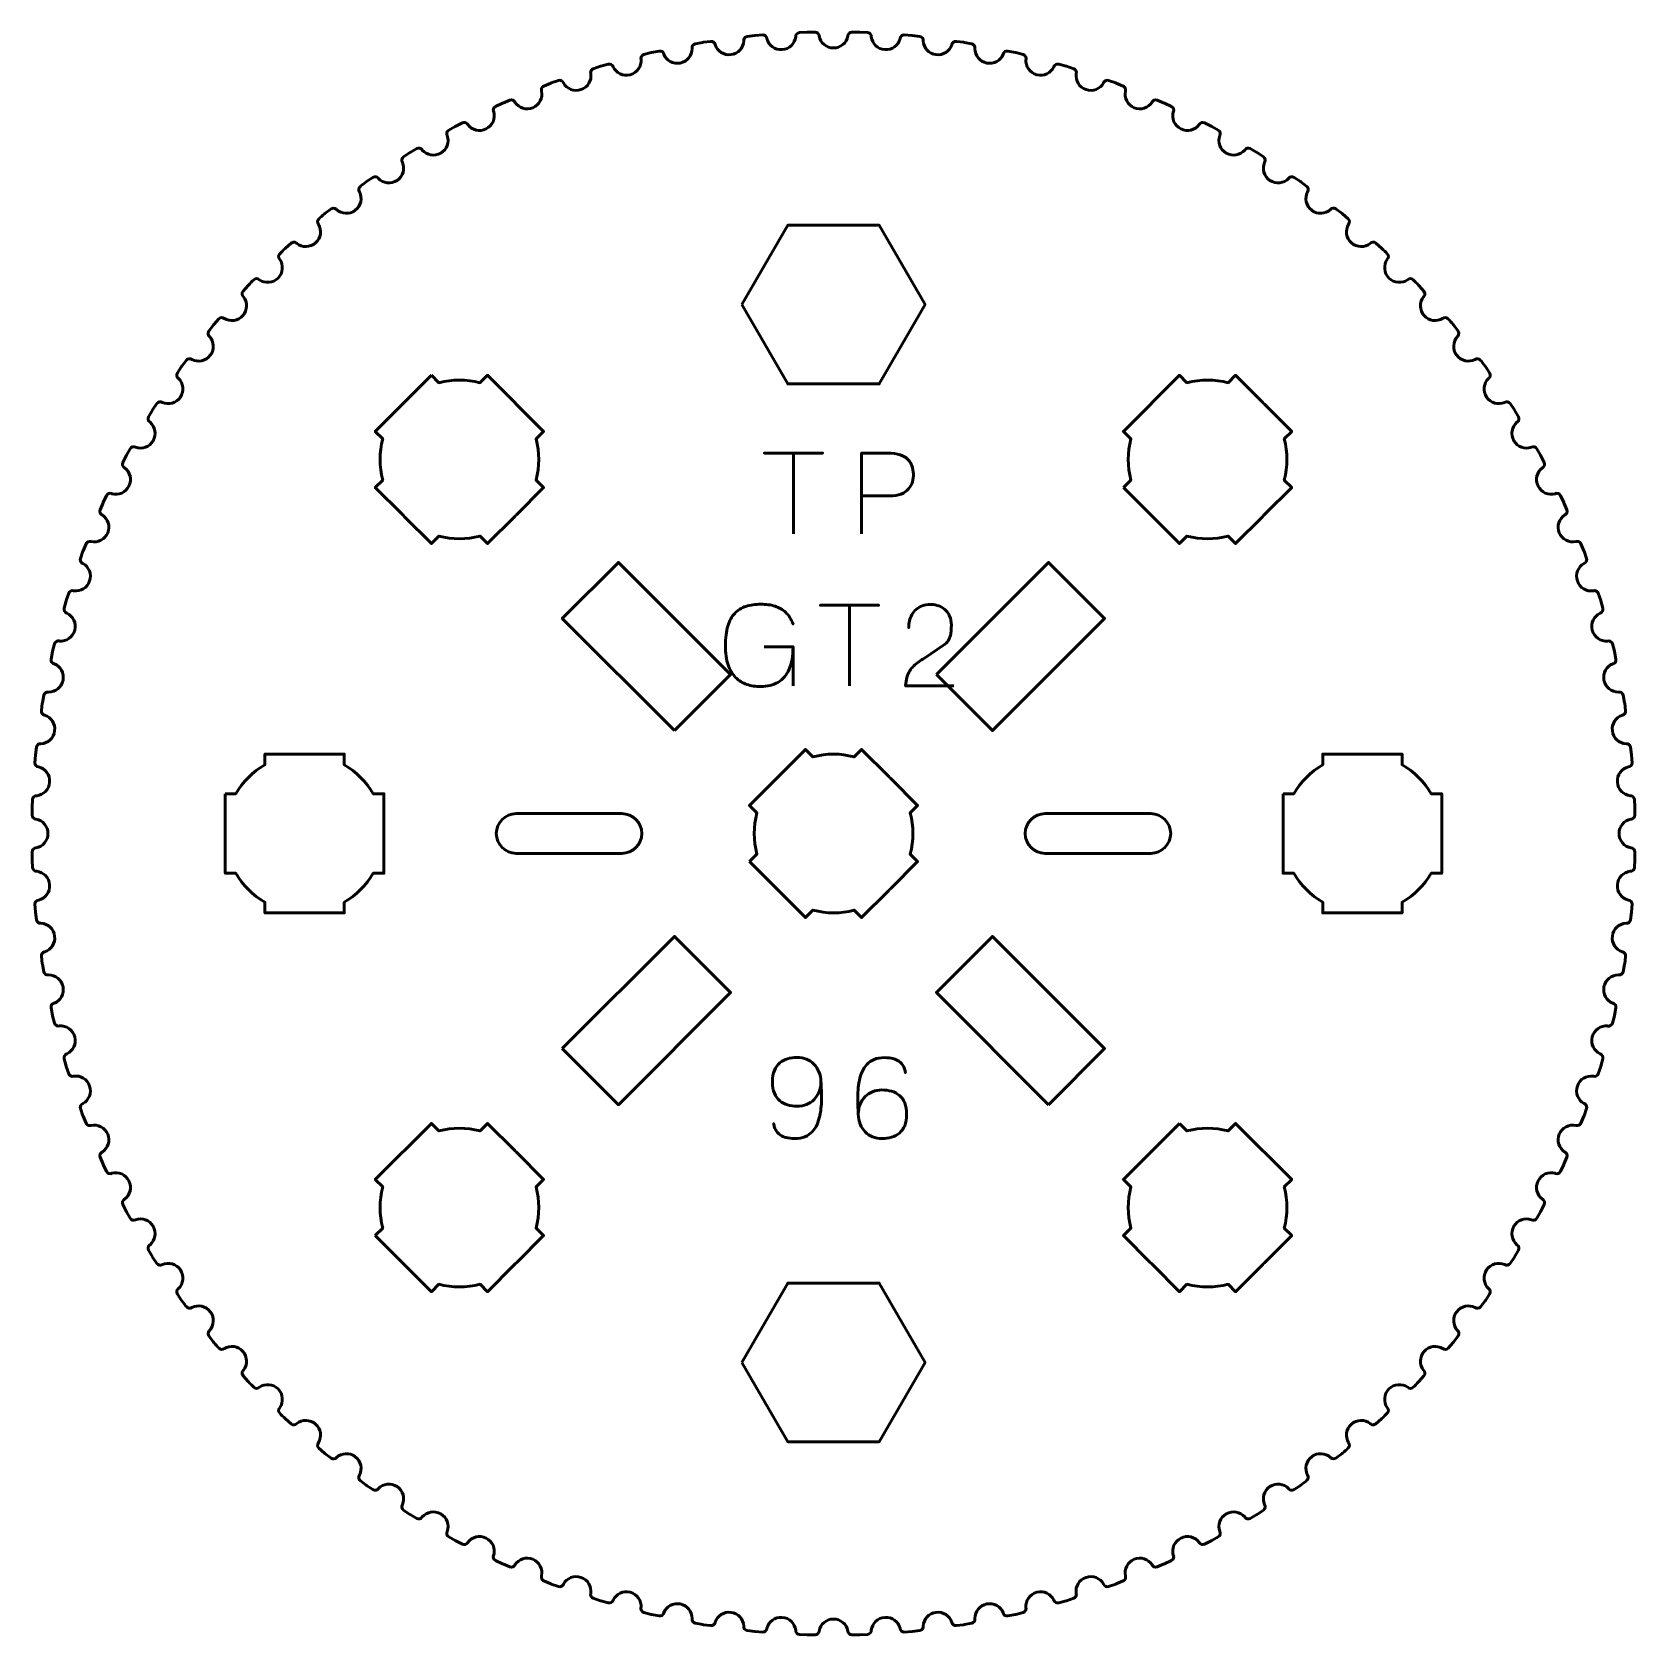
# Model space of a CAD drawing. Header units: centimetres. Extents: x -13.53 to -7.47, y -17.88 to -11.82.
import ezdxf

# ---------------------------------------------------------------- set-up
doc = ezdxf.new("R2010")
doc.units = ezdxf.units.CM
doc.header["$MEASUREMENT"] = 0
doc.layers.add('Layer 1', color=7, linetype='Continuous')

msp = doc.modelspace()

# ---------------------------------------------------------------- linework, layer by layer
at = {"layer": 'Layer 1', "lineweight": 53}
for points, knots in [([(-10.20362, -11.83267), (-10.20362, -11.83267), (-10.23243, -11.83087), (-10.23243, -11.83087), (-10.23243, -11.83087), (-10.24069, -11.83032), (-10.24783, -11.83659), (-10.2483, -11.84451), (-10.2483, -11.84451), (-10.25457, -11.86976), (-10.2785, -11.88795), (-10.30574, -11.88617), (-10.30574, -11.88617), (-10.33298, -11.88438), (-10.35433, -11.86322), (-10.35722, -11.83737), (-10.35722, -11.83737), (-10.35717, -11.83753), (-10.35717, -11.83733), (-10.35715, -11.83714), (-10.35715, -11.83714), (-10.35694, -11.82914), (-10.3631, -11.8223), (-10.37117, -11.82177), (-10.37117, -11.82177), (-10.37117, -11.82177), (-10.4, -11.8198), (-10.4, -11.8198), (-10.4, -11.8198), (-10.4, -11.8198), (-10.4016, -11.81975), (-10.4016, -11.81975), (-10.4016, -11.81975), (-10.4016, -11.81975), (-10.43046, -11.81983), (-10.43046, -11.81983), (-10.43046, -11.81983), (-10.43874, -11.81983), (-10.44546, -11.82655), (-10.44541, -11.83448), (-10.44541, -11.83448), (-10.45001, -11.86009), (-10.4727, -11.87981), (-10.5, -11.87981), (-10.5, -11.87981), (-10.5273, -11.87981), (-10.54999, -11.86009), (-10.55456, -11.83448), (-10.55456, -11.83448), (-10.5545, -11.83464), (-10.55451, -11.83444), (-10.55451, -11.83425), (-10.55451, -11.83425), (-10.55482, -11.82625), (-10.56141, -11.81983), (-10.5695, -11.81983), (-10.5695, -11.81983), (-10.5695, -11.81983), (-10.5984, -11.81975), (-10.5984, -11.81975), (-10.5984, -11.81975), (-10.5984, -11.81975), (-10.6, -11.8198), (-10.6, -11.8198), (-10.6, -11.8198), (-10.6, -11.8198), (-10.62879, -11.82177), (-10.62879, -11.82177), (-10.62879, -11.82177), (-10.63705, -11.82231), (-10.64332, -11.82946), (-10.64275, -11.83737), (-10.64275, -11.83737), (-10.64567, -11.86322), (-10.66702, -11.88438), (-10.69426, -11.88617), (-10.69426, -11.88617), (-10.7215, -11.88795), (-10.74543, -11.86976), (-10.75167, -11.8445), (-10.75167, -11.8445), (-10.7516, -11.84466), (-10.75162, -11.84446), (-10.75163, -11.84427), (-10.75163, -11.84427), (-10.75247, -11.83631), (-10.75946, -11.83033), (-10.76753, -11.83086), (-10.76753, -11.83086), (-10.76753, -11.83086), (-10.79638, -11.83267), (-10.79638, -11.83267), (-10.79638, -11.83267), (-10.79638, -11.83267), (-10.79797, -11.83283), (-10.79797, -11.83283), (-10.79797, -11.83283), (-10.79797, -11.83283), (-10.82657, -11.83668), (-10.82657, -11.83668), (-10.82657, -11.83668), (-10.83478, -11.83776), (-10.84057, -11.8453), (-10.83948, -11.85315), (-10.83948, -11.85315), (-10.8407, -11.87914), (-10.86062, -11.90166), (-10.88769, -11.90522), (-10.88769, -11.90522), (-10.91475, -11.90878), (-10.93982, -11.89219), (-10.9477, -11.8674), (-10.9477, -11.8674), (-10.94762, -11.86755), (-10.94765, -11.86735), (-10.94768, -11.86717), (-10.94768, -11.86717), (-10.94903, -11.85927), (-10.9564, -11.85377), (-10.96442, -11.85483), (-10.96442, -11.85483), (-10.96442, -11.85483), (-10.99308, -11.85852), (-10.99308, -11.85852), (-10.99308, -11.85852), (-10.99308, -11.85852), (-10.99466, -11.85878), (-10.99466, -11.85878), (-10.99466, -11.85878), (-10.99466, -11.85878), (-11.02295, -11.86449), (-11.02295, -11.86449), (-11.02295, -11.86449), (-11.03107, -11.8661), (-11.03635, -11.874), (-11.03476, -11.88177), (-11.03476, -11.88177), (-11.03427, -11.90779), (-11.05268, -11.93156), (-11.07946, -11.93688), (-11.07946, -11.93688), (-11.10623, -11.94221), (-11.13233, -11.92729), (-11.14181, -11.90307), (-11.14181, -11.90307), (-11.14172, -11.90321), (-11.14177, -11.90302), (-11.14181, -11.90283), (-11.14181, -11.90283), (-11.14367, -11.89505), (-11.15139, -11.89003), (-11.15932, -11.89161), (-11.15932, -11.89161), (-11.15932, -11.89161), (-11.18768, -11.89717), (-11.18768, -11.89717), (-11.18768, -11.89717), (-11.18768, -11.89717), (-11.18924, -11.89753), (-11.18924, -11.89753), (-11.18924, -11.89753), (-11.18924, -11.89753), (-11.2171, -11.90508), (-11.2171, -11.90508), (-11.2171, -11.90508), (-11.22509, -11.90723), (-11.22984, -11.91546), (-11.22774, -11.9231), (-11.22774, -11.9231), (-11.22556, -11.94903), (-11.24237, -11.97395), (-11.26874, -11.98102), (-11.26874, -11.98102), (-11.29511, -11.98808), (-11.32213, -11.97491), (-11.33317, -11.95135), (-11.33317, -11.95135), (-11.33308, -11.95149), (-11.33314, -11.9513), (-11.33319, -11.95112), (-11.33319, -11.95112), (-11.33556, -11.94347), (-11.34358, -11.93897), (-11.3514, -11.94107), (-11.3514, -11.94107), (-11.3514, -11.94107), (-11.37933, -11.94847), (-11.37933, -11.94847), (-11.37933, -11.94847), (-11.37933, -11.94847), (-11.38087, -11.94893), (-11.38087, -11.94893), (-11.38087, -11.94893), (-11.38087, -11.94893), (-11.40817, -11.95829), (-11.40817, -11.95829), (-11.40817, -11.95829), (-11.41601, -11.96095), (-11.42021, -11.96947), (-11.41761, -11.97697), (-11.41761, -11.97697), (-11.41374, -12.0027), (-11.42889, -12.02866), (-11.45474, -12.03744), (-11.45474, -12.03744), (-11.48059, -12.04621), (-11.50841, -12.03483), (-11.52097, -12.01205), (-11.52097, -12.01205), (-11.52086, -12.01218), (-11.52094, -12.012), (-11.521, -12.01182), (-11.521, -12.01182), (-11.52386, -12.00434), (-11.53217, -12.00038), (-11.53983, -12.00298), (-11.53983, -12.00298), (-11.53983, -12.00298), (-11.56722, -12.01219), (-11.56722, -12.01219), (-11.56722, -12.01219), (-11.56722, -12.01219), (-11.56872, -12.01276), (-11.56872, -12.01276), (-11.56872, -12.01276), (-11.56872, -12.01276), (-11.59535, -12.02388), (-11.59535, -12.02388), (-11.59535, -12.02388), (-11.603, -12.02704), (-11.60664, -12.03582), (-11.60355, -12.04313), (-11.60355, -12.04313), (-11.598, -12.06855), (-11.61142, -12.09545), (-11.63664, -12.1059), (-11.63664, -12.1059), (-11.66186, -12.11635), (-11.69037, -12.10681), (-11.7044, -12.0849), (-11.7044, -12.0849), (-11.70428, -12.08503), (-11.70437, -12.08485), (-11.70444, -12.08467), (-11.70444, -12.08467), (-11.70779, -12.0774), (-11.71633, -12.07399), (-11.72381, -12.07708), (-11.72381, -12.07708), (-11.72381, -12.07708), (-11.75054, -12.08807), (-11.75054, -12.08807), (-11.75054, -12.08807), (-11.75054, -12.08807), (-11.752, -12.08873), (-11.752, -12.08873), (-11.752, -12.08873), (-11.752, -12.08873), (-11.77784, -12.10157), (-11.77784, -12.10157), (-11.77784, -12.10157), (-11.78527, -12.10523), (-11.78832, -12.11423), (-11.78477, -12.12132), (-11.78477, -12.12132), (-11.77757, -12.14632), (-11.7892, -12.17404), (-11.81368, -12.18612), (-11.81368, -12.18612), (-11.83817, -12.19819), (-11.86724, -12.19054), (-11.88266, -12.16959), (-11.88266, -12.16959), (-11.88254, -12.16971), (-11.88264, -12.16954), (-11.88272, -12.16937), (-11.88272, -12.16937), (-11.88654, -12.16233), (-11.89529, -12.15948), (-11.90254, -12.16306), (-11.90254, -12.16306), (-11.90254, -12.16306), (-11.9285, -12.17577), (-11.9285, -12.17577), (-11.9285, -12.17577), (-11.9285, -12.17577), (-11.92991, -12.17653), (-11.92991, -12.17653), (-11.92991, -12.17653), (-11.92991, -12.17653), (-11.95486, -12.19103), (-11.95486, -12.19103), (-11.95486, -12.19103), (-11.96203, -12.19517), (-11.96449, -12.20435), (-11.96048, -12.21119), (-11.96048, -12.21119), (-11.95166, -12.23567), (-11.96145, -12.26409), (-11.98509, -12.27774), (-11.98509, -12.27774), (-12.00874, -12.29139), (-12.03825, -12.28566), (-12.05501, -12.26576), (-12.05501, -12.26576), (-12.05488, -12.26587), (-12.05499, -12.2657), (-12.05508, -12.26554), (-12.05508, -12.26554), (-12.05935, -12.25877), (-12.06827, -12.2565), (-12.07527, -12.26055), (-12.07527, -12.26055), (-12.07527, -12.26055), (-12.10034, -12.27492), (-12.10034, -12.27492), (-12.10034, -12.27492), (-12.10034, -12.27492), (-12.1017, -12.27577), (-12.1017, -12.27577), (-12.1017, -12.27577), (-12.1017, -12.27577), (-12.12565, -12.29187), (-12.12565, -12.29187), (-12.12565, -12.29187), (-12.13254, -12.29647), (-12.13439, -12.30579), (-12.12994, -12.31236), (-12.12994, -12.31236), (-12.11954, -12.33621), (-12.12745, -12.36521), (-12.15015, -12.38038), (-12.15015, -12.38038), (-12.17285, -12.39554), (-12.20267, -12.39175), (-12.2207, -12.373), (-12.2207, -12.373), (-12.22056, -12.3731), (-12.22068, -12.37294), (-12.22078, -12.37278), (-12.22078, -12.37278), (-12.22549, -12.3663), (-12.23453, -12.36462), (-12.24126, -12.36912), (-12.24126, -12.36912), (-12.24126, -12.36912), (-12.26533, -12.3851), (-12.26533, -12.3851), (-12.26533, -12.3851), (-12.26576, -12.38543), (-12.26618, -12.38575), (-12.26661, -12.38608), (-12.26661, -12.38608), (-12.28488, -12.39989), (-12.30255, -12.40854), (-12.29242, -12.42439), (-12.29242, -12.42439), (-12.28048, -12.44751), (-12.28648, -12.47697), (-12.30814, -12.49359), (-12.30814, -12.49359), (-12.3298, -12.51021), (-12.3598, -12.50838), (-12.37902, -12.49084), (-12.37902, -12.49084), (-12.37834, -12.49125), (-12.38849, -12.47965), (-12.39979, -12.48831), (-12.39979, -12.48831), (-12.39979, -12.48831), (-12.42277, -12.50584), (-12.42277, -12.50584), (-12.42277, -12.50584), (-12.42317, -12.50619), (-12.42357, -12.50654), (-12.42397, -12.50689), (-12.42397, -12.50689), (-12.44129, -12.52185), (-12.45837, -12.53166), (-12.44723, -12.54682), (-12.44723, -12.54682), (-12.4338, -12.56911), (-12.43786, -12.59889), (-12.45838, -12.61689), (-12.45838, -12.61689), (-12.47891, -12.63489), (-12.50897, -12.63503), (-12.52929, -12.61879), (-12.52929, -12.61879), (-12.52892, -12.61899), (-12.53951, -12.60828), (-12.55018, -12.61762), (-12.55018, -12.61762), (-12.55018, -12.61762), (-12.57196, -12.63661), (-12.57196, -12.63661), (-12.57196, -12.63661), (-12.57234, -12.63699), (-12.57272, -12.63737), (-12.5731, -12.63774), (-12.5731, -12.63774), (-12.58942, -12.65382), (-12.60581, -12.66471), (-12.59369, -12.6791), (-12.59369, -12.6791), (-12.57884, -12.70047), (-12.58094, -12.73045), (-12.60024, -12.74976), (-12.60024, -12.74976), (-12.61955, -12.76906), (-12.64953, -12.77116), (-12.67087, -12.75629), (-12.67087, -12.75629), (-12.67072, -12.75636), (-12.67087, -12.75622), (-12.671, -12.75609), (-12.671, -12.75609), (-12.68431, -12.74329), (-12.69872, -12.76307), (-12.71229, -12.77687), (-12.71229, -12.77687), (-12.71229, -12.77687), (-12.71339, -12.77804), (-12.71339, -12.77804), (-12.71339, -12.77804), (-12.71339, -12.77804), (-12.73235, -12.79979), (-12.73235, -12.79979), (-12.73235, -12.79979), (-12.73781, -12.80601), (-12.73719, -12.8155), (-12.73119, -12.82069), (-12.73119, -12.82069), (-12.71497, -12.84103), (-12.71511, -12.87109), (-12.73311, -12.89162), (-12.73311, -12.89162), (-12.75111, -12.91214), (-12.78089, -12.9162), (-12.80316, -12.90275), (-12.80316, -12.90275), (-12.803, -12.90281), (-12.80316, -12.90269), (-12.8033, -12.90256), (-12.8033, -12.90256), (-12.80952, -12.89752), (-12.81869, -12.89824), (-12.82403, -12.90432), (-12.82403, -12.90432), (-12.82403, -12.90432), (-12.84314, -12.926), (-12.84314, -12.926), (-12.84314, -12.926), (-12.84314, -12.926), (-12.84416, -12.92723), (-12.84416, -12.92723), (-12.84416, -12.92723), (-12.84416, -12.92723), (-12.86166, -12.95018), (-12.86166, -12.95018), (-12.86166, -12.95018), (-12.8667, -12.95675), (-12.86546, -12.96617), (-12.85914, -12.97096), (-12.85914, -12.97096), (-12.84162, -12.9902), (-12.83979, -13.0202), (-12.85641, -13.04186), (-12.85641, -13.04186), (-12.87303, -13.06352), (-12.90249, -13.06952), (-12.92559, -13.05755), (-12.92559, -13.05755), (-12.92542, -13.0576), (-12.92559, -13.05749), (-12.92574, -13.05737), (-12.92574, -13.05737), (-12.93227, -13.05275), (-12.94138, -13.05407), (-12.9463, -13.06049), (-12.9463, -13.06049), (-12.9463, -13.06049), (-12.96396, -13.08336), (-12.96396, -13.08336), (-12.96396, -13.08336), (-12.96396, -13.08336), (-12.9649, -13.08467), (-12.9649, -13.08467), (-12.9649, -13.08467), (-12.9649, -13.08467), (-12.98086, -13.10871), (-12.98086, -13.10871), (-12.98086, -13.10871), (-12.98546, -13.11559), (-12.98361, -13.12491), (-12.97698, -13.12928), (-12.97698, -13.12928), (-12.95825, -13.14733), (-12.95446, -13.17715), (-12.96962, -13.19985), (-12.96962, -13.19985), (-12.98479, -13.22255), (-13.01379, -13.23046), (-13.03763, -13.22003), (-13.03763, -13.22003), (-13.03746, -13.22007), (-13.03763, -13.21997), (-13.03779, -13.21986), (-13.03779, -13.21986), (-13.04461, -13.21568), (-13.05361, -13.21759), (-13.05811, -13.22431), (-13.05811, -13.22431), (-13.05811, -13.22431), (-13.07423, -13.2483), (-13.07423, -13.2483), (-13.07423, -13.2483), (-13.07423, -13.2483), (-13.07508, -13.24966), (-13.07508, -13.24966), (-13.07508, -13.24966), (-13.07508, -13.24966), (-13.08943, -13.27469), (-13.08943, -13.27469), (-13.08943, -13.27469), (-13.09357, -13.28186), (-13.09111, -13.29104), (-13.08422, -13.29496), (-13.08422, -13.29496), (-13.06434, -13.31175), (-13.05861, -13.34126), (-13.07226, -13.3649), (-13.07226, -13.3649), (-13.08591, -13.38855), (-13.11433, -13.39834), (-13.1388, -13.38949), (-13.1388, -13.38949), (-13.13863, -13.38952), (-13.13881, -13.38943), (-13.13897, -13.38933), (-13.13897, -13.38933), (-13.14605, -13.3856), (-13.15491, -13.3881), (-13.15895, -13.3951), (-13.15895, -13.3951), (-13.15895, -13.3951), (-13.17347, -13.42009), (-13.17347, -13.42009), (-13.17347, -13.42009), (-13.17347, -13.42009), (-13.17423, -13.4215), (-13.17423, -13.4215), (-13.17423, -13.4215), (-13.17423, -13.4215), (-13.18692, -13.44742), (-13.18692, -13.44742), (-13.18692, -13.44742), (-13.19058, -13.45485), (-13.18753, -13.46385), (-13.18039, -13.46731), (-13.18039, -13.46731), (-13.15946, -13.48276), (-13.15181, -13.51183), (-13.16388, -13.53632), (-13.16388, -13.53632), (-13.17596, -13.5608), (-13.20368, -13.57243), (-13.22867, -13.5652), (-13.22867, -13.5652), (-13.2285, -13.56522), (-13.22868, -13.56514), (-13.22885, -13.56506), (-13.22885, -13.56506), (-13.23617, -13.5618), (-13.24484, -13.56487), (-13.24842, -13.57212), (-13.24842, -13.57212), (-13.24842, -13.57212), (-13.26127, -13.598), (-13.26127, -13.598), (-13.26127, -13.598), (-13.26127, -13.598), (-13.26193, -13.59946), (-13.26193, -13.59946), (-13.26193, -13.59946), (-13.26193, -13.59946), (-13.2729, -13.62616), (-13.2729, -13.62616), (-13.2729, -13.62616), (-13.27607, -13.63381), (-13.27243, -13.64259), (-13.26509, -13.64558), (-13.26509, -13.64558), (-13.24319, -13.65963), (-13.23365, -13.68814), (-13.2441, -13.71336), (-13.2441, -13.71336), (-13.25455, -13.73858), (-13.28145, -13.752), (-13.30686, -13.74642), (-13.30686, -13.74642), (-13.30669, -13.74642), (-13.30687, -13.74636), (-13.30705, -13.74628), (-13.30705, -13.74628), (-13.31456, -13.74351), (-13.32301, -13.74714), (-13.32611, -13.75461), (-13.32611, -13.75461), (-13.32611, -13.75461), (-13.33724, -13.78128), (-13.33724, -13.78128), (-13.33724, -13.78128), (-13.33724, -13.78128), (-13.33781, -13.78278), (-13.33781, -13.78278), (-13.33781, -13.78278), (-13.33781, -13.78278), (-13.34701, -13.81013), (-13.34701, -13.81013), (-13.34701, -13.81013), (-13.34967, -13.81797), (-13.34546, -13.8265), (-13.33794, -13.829), (-13.33794, -13.829), (-13.31517, -13.84159), (-13.30379, -13.86941), (-13.31256, -13.89526), (-13.31256, -13.89526), (-13.32134, -13.92111), (-13.3473, -13.93626), (-13.37302, -13.93236), (-13.37302, -13.93236), (-13.37285, -13.93235), (-13.37305, -13.9323), (-13.37323, -13.93224), (-13.37323, -13.93224), (-13.3809, -13.92996), (-13.3891, -13.93413), (-13.3917, -13.9418), (-13.3917, -13.9418), (-13.3917, -13.9418), (-13.40107, -13.96913), (-13.40107, -13.96913), (-13.40107, -13.96913), (-13.40107, -13.96913), (-13.40153, -13.97067), (-13.40153, -13.97067), (-13.40153, -13.97067), (-13.40153, -13.97067), (-13.40892, -13.99856), (-13.40892, -13.99856), (-13.40892, -13.99856), (-13.41106, -14.00656), (-13.40631, -14.01479), (-13.39864, -14.0168), (-13.39864, -14.0168), (-13.37509, -14.02787), (-13.36192, -14.05489), (-13.36898, -14.08126), (-13.36898, -14.08126), (-13.37605, -14.10763), (-13.40097, -14.12444), (-13.42689, -14.12223), (-13.42689, -14.12223), (-13.42672, -14.12221), (-13.42692, -14.12217), (-13.4271, -14.12212), (-13.4271, -14.12212), (-13.43491, -14.12035), (-13.44281, -14.12505), (-13.44491, -14.13287), (-13.44491, -14.13287), (-13.44491, -14.13287), (-13.45247, -14.16076), (-13.45247, -14.16076), (-13.45247, -14.16076), (-13.45247, -14.16076), (-13.45283, -14.16232), (-13.45283, -14.16232), (-13.45283, -14.16232), (-13.45283, -14.16232), (-13.45838, -14.19064), (-13.45838, -14.19064), (-13.45838, -14.19064), (-13.45999, -14.19876), (-13.45472, -14.20666), (-13.44693, -14.20816), (-13.44693, -14.20816), (-13.42271, -14.21767), (-13.40779, -14.24377), (-13.41312, -14.27054), (-13.41312, -14.27054), (-13.41844, -14.29732), (-13.44221, -14.31573), (-13.46822, -14.31521), (-13.46822, -14.31521), (-13.46805, -14.31519), (-13.46825, -14.31516), (-13.46844, -14.31512), (-13.46844, -14.31512), (-13.47634, -14.31386), (-13.48393, -14.31907), (-13.4855, -14.32701), (-13.4855, -14.32701), (-13.4855, -14.32701), (-13.49122, -14.35534), (-13.49122, -14.35534), (-13.49122, -14.35534), (-13.49122, -14.35534), (-13.49148, -14.35692), (-13.49148, -14.35692), (-13.49148, -14.35692), (-13.49148, -14.35692), (-13.49517, -14.38554), (-13.49517, -14.38554), (-13.49517, -14.38554), (-13.49625, -14.39375), (-13.49047, -14.40129), (-13.4826, -14.40227), (-13.4826, -14.40227), (-13.45781, -14.41018), (-13.44122, -14.43525), (-13.44478, -14.46231), (-13.44478, -14.46231), (-13.44834, -14.48938), (-13.47086, -14.5093), (-13.49684, -14.51049), (-13.49684, -14.51049), (-13.49668, -14.51045), (-13.49688, -14.51043), (-13.49706, -14.51041), (-13.49706, -14.51041), (-13.50504, -14.50967), (-13.51226, -14.51537), (-13.51332, -14.52339), (-13.51332, -14.52339), (-13.51332, -14.52339), (-13.51717, -14.55203), (-13.51717, -14.55203), (-13.51717, -14.55203), (-13.51717, -14.55203), (-13.51733, -14.55362), (-13.51733, -14.55362), (-13.51733, -14.55362), (-13.51733, -14.55362), (-13.51913, -14.58243), (-13.51913, -14.58243), (-13.51913, -14.58243), (-13.51968, -14.59069), (-13.51341, -14.59783), (-13.50549, -14.5983), (-13.50549, -14.5983), (-13.48024, -14.60457), (-13.46205, -14.6285), (-13.46383, -14.65574), (-13.46383, -14.65574), (-13.46562, -14.68298), (-13.48678, -14.70433), (-13.51263, -14.70722), (-13.51263, -14.70722), (-13.51247, -14.70717), (-13.51267, -14.70717), (-13.51286, -14.70715), (-13.51286, -14.70715), (-13.52086, -14.70694), (-13.5277, -14.7131), (-13.52823, -14.72117), (-13.52823, -14.72117), (-13.52823, -14.72117), (-13.5302, -14.75), (-13.5302, -14.75), (-13.5302, -14.75), (-13.5302, -14.75), (-13.53025, -14.7516), (-13.53025, -14.7516), (-13.53025, -14.7516), (-13.53025, -14.7516), (-13.53017, -14.78046), (-13.53017, -14.78046), (-13.53017, -14.78046), (-13.53017, -14.78874), (-13.52345, -14.79546), (-13.51552, -14.79541), (-13.51552, -14.79541), (-13.48991, -14.80001), (-13.47019, -14.8227), (-13.47019, -14.85), (-13.47019, -14.85), (-13.47019, -14.8773), (-13.48991, -14.89999), (-13.51552, -14.90456), (-13.51552, -14.90456), (-13.51536, -14.9045), (-13.51556, -14.90451), (-13.51575, -14.90451), (-13.51575, -14.90451), (-13.52375, -14.90482), (-13.53017, -14.91141), (-13.53017, -14.9195), (-13.53017, -14.9195), (-13.53017, -14.9195), (-13.53025, -14.9484), (-13.53025, -14.9484), (-13.53025, -14.9484), (-13.53025, -14.9484), (-13.5302, -14.95), (-13.5302, -14.95), (-13.5302, -14.95), (-13.5302, -14.95), (-13.52823, -14.97879), (-13.52823, -14.97879), (-13.52823, -14.97879), (-13.52769, -14.98705), (-13.52054, -14.99332), (-13.51263, -14.99275), (-13.51263, -14.99275), (-13.48678, -14.99567), (-13.46562, -15.01702), (-13.46383, -15.04426), (-13.46383, -15.04426), (-13.46205, -15.0715), (-13.48024, -15.09543), (-13.5055, -15.10167), (-13.5055, -15.10167), (-13.50534, -15.1016), (-13.50554, -15.10162), (-13.50573, -15.10163), (-13.50573, -15.10163), (-13.51369, -15.10247), (-13.51967, -15.10946), (-13.51914, -15.11753), (-13.51914, -15.11753), (-13.51914, -15.11753), (-13.51733, -15.14638), (-13.51733, -15.14638), (-13.51733, -15.14638), (-13.51733, -15.14638), (-13.51717, -15.14797), (-13.51717, -15.14797), (-13.51717, -15.14797), (-13.51717, -15.14797), (-13.51332, -15.17657), (-13.51332, -15.17657), (-13.51332, -15.17657), (-13.51224, -15.18478), (-13.5047, -15.19057), (-13.49685, -15.18948), (-13.49685, -15.18948), (-13.47086, -15.1907), (-13.44834, -15.21062), (-13.44478, -15.23769), (-13.44478, -15.23769), (-13.44122, -15.26475), (-13.45781, -15.28982), (-13.4826, -15.2977), (-13.4826, -15.2977), (-13.48245, -15.29762), (-13.48265, -15.29765), (-13.48283, -15.29768), (-13.48283, -15.29768), (-13.49073, -15.29903), (-13.49623, -15.3064), (-13.49517, -15.31442), (-13.49517, -15.31442), (-13.49517, -15.31442), (-13.49148, -15.34308), (-13.49148, -15.34308), (-13.49148, -15.34308), (-13.49148, -15.34308), (-13.49122, -15.34466), (-13.49122, -15.34466), (-13.49122, -15.34466), (-13.49122, -15.34466), (-13.48551, -15.37295), (-13.48551, -15.37295), (-13.48551, -15.37295), (-13.4839, -15.38107), (-13.476, -15.38635), (-13.46823, -15.38476), (-13.46823, -15.38476), (-13.44221, -15.38427), (-13.41844, -15.40268), (-13.41312, -15.42946), (-13.41312, -15.42946), (-13.40779, -15.45623), (-13.42271, -15.48233), (-13.44693, -15.49181), (-13.44693, -15.49181), (-13.44679, -15.49172), (-13.44698, -15.49177), (-13.44717, -15.49181), (-13.44717, -15.49181), (-13.45495, -15.49367), (-13.45997, -15.50139), (-13.45839, -15.50932), (-13.45839, -15.50932), (-13.45839, -15.50932), (-13.45283, -15.53768), (-13.45283, -15.53768), (-13.45283, -15.53768), (-13.45283, -15.53768), (-13.45247, -15.53924), (-13.45247, -15.53924), (-13.45247, -15.53924), (-13.45247, -15.53924), (-13.44492, -15.5671), (-13.44492, -15.5671), (-13.44492, -15.5671), (-13.44277, -15.57509), (-13.43454, -15.57984), (-13.4269, -15.57774), (-13.4269, -15.57774), (-13.40097, -15.57556), (-13.37605, -15.59237), (-13.36898, -15.61874), (-13.36898, -15.61874), (-13.36192, -15.64511), (-13.37509, -15.67213), (-13.39865, -15.68317), (-13.39865, -15.68317), (-13.39851, -15.68308), (-13.3987, -15.68314), (-13.39888, -15.68319), (-13.39888, -15.68319), (-13.40653, -15.68556), (-13.41103, -15.69358), (-13.40893, -15.7014), (-13.40893, -15.7014), (-13.40893, -15.7014), (-13.40153, -15.72933), (-13.40153, -15.72933), (-13.40153, -15.72933), (-13.40153, -15.72933), (-13.40107, -15.73087), (-13.40107, -15.73087), (-13.40107, -15.73087), (-13.40107, -15.73087), (-13.39171, -15.75817), (-13.39171, -15.75817), (-13.39171, -15.75817), (-13.38905, -15.76601), (-13.38053, -15.77021), (-13.37303, -15.76761), (-13.37303, -15.76761), (-13.3473, -15.76374), (-13.32134, -15.77889), (-13.31256, -15.80474), (-13.31256, -15.80474), (-13.30379, -15.83059), (-13.31517, -15.85841), (-13.33795, -15.87097), (-13.33795, -15.87097), (-13.33782, -15.87086), (-13.338, -15.87094), (-13.33818, -15.871), (-13.33818, -15.871), (-13.34566, -15.87386), (-13.34962, -15.88217), (-13.34702, -15.88983), (-13.34702, -15.88983), (-13.34702, -15.88983), (-13.33781, -15.91722), (-13.33781, -15.91722), (-13.33781, -15.91722), (-13.33781, -15.91722), (-13.33724, -15.91872), (-13.33724, -15.91872), (-13.33724, -15.91872), (-13.33724, -15.91872), (-13.32612, -15.94535), (-13.32612, -15.94535), (-13.32612, -15.94535), (-13.32296, -15.953), (-13.31418, -15.95664), (-13.30687, -15.95355), (-13.30687, -15.95355), (-13.28145, -15.948), (-13.25455, -15.96142), (-13.2441, -15.98664), (-13.2441, -15.98664), (-13.23365, -16.01186), (-13.24319, -16.04037), (-13.2651, -16.0544), (-13.2651, -16.0544), (-13.26497, -16.05428), (-13.26515, -16.05437), (-13.26533, -16.05444), (-13.26533, -16.05444), (-13.2726, -16.05779), (-13.27601, -16.06633), (-13.27292, -16.07381), (-13.27292, -16.07381), (-13.27292, -16.07381), (-13.26193, -16.10054), (-13.26193, -16.10054), (-13.26193, -16.10054), (-13.26193, -16.10054), (-13.26127, -16.102), (-13.26127, -16.102), (-13.26127, -16.102), (-13.26127, -16.102), (-13.24843, -16.12784), (-13.24843, -16.12784), (-13.24843, -16.12784), (-13.24477, -16.13527), (-13.23577, -16.13832), (-13.22868, -16.13477), (-13.22868, -16.13477), (-13.20368, -16.12757), (-13.17596, -16.1392), (-13.16388, -16.16368), (-13.16388, -16.16368), (-13.15181, -16.18817), (-13.15946, -16.21724), (-13.18041, -16.23266), (-13.18041, -16.23266), (-13.18029, -16.23254), (-13.18046, -16.23264), (-13.18063, -16.23272), (-13.18063, -16.23272), (-13.18767, -16.23654), (-13.19052, -16.24529), (-13.18694, -16.25254), (-13.18694, -16.25254), (-13.18694, -16.25254), (-13.17423, -16.2785), (-13.17423, -16.2785), (-13.17423, -16.2785), (-13.17423, -16.2785), (-13.17347, -16.27991), (-13.17347, -16.27991), (-13.17347, -16.27991), (-13.17347, -16.27991), (-13.15897, -16.30486), (-13.15897, -16.30486), (-13.15897, -16.30486), (-13.15483, -16.31203), (-13.14565, -16.31449), (-13.13881, -16.31048), (-13.13881, -16.31048), (-13.11433, -16.30166), (-13.08591, -16.31145), (-13.07226, -16.33509), (-13.07226, -16.33509), (-13.05861, -16.35874), (-13.06434, -16.38825), (-13.08424, -16.40501), (-13.08424, -16.40501), (-13.08413, -16.40488), (-13.0843, -16.40499), (-13.08446, -16.40508), (-13.08446, -16.40508), (-13.09123, -16.40935), (-13.0935, -16.41827), (-13.08945, -16.42527), (-13.08945, -16.42527), (-13.08945, -16.42527), (-13.07508, -16.45034), (-13.07508, -16.45034), (-13.07508, -16.45034), (-13.07508, -16.45034), (-13.07423, -16.4517), (-13.07423, -16.4517), (-13.07423, -16.4517), (-13.07423, -16.4517), (-13.05813, -16.47565), (-13.05813, -16.47565), (-13.05813, -16.47565), (-13.05353, -16.48254), (-13.04421, -16.48439), (-13.03764, -16.47994), (-13.03764, -16.47994), (-13.01379, -16.46954), (-12.98479, -16.47745), (-12.96962, -16.50015), (-12.96962, -16.50015), (-12.95446, -16.52285), (-12.95825, -16.55267), (-12.977, -16.5707), (-12.977, -16.5707), (-12.9769, -16.57056), (-12.97706, -16.57068), (-12.97722, -16.57078), (-12.97722, -16.57078), (-12.9837, -16.57549), (-12.98538, -16.58453), (-12.98088, -16.59126), (-12.98088, -16.59126), (-12.98088, -16.59126), (-12.9649, -16.61533), (-12.9649, -16.61533), (-12.9649, -16.61533), (-12.96457, -16.61576), (-12.96425, -16.61618), (-12.96392, -16.61661), (-12.96392, -16.61661), (-12.95011, -16.63488), (-12.94146, -16.65255), (-12.92561, -16.64242), (-12.92561, -16.64242), (-12.90249, -16.63048), (-12.87303, -16.63648), (-12.85641, -16.65814), (-12.85641, -16.65814), (-12.83979, -16.6798), (-12.84162, -16.7098), (-12.85916, -16.72902), (-12.85916, -16.72902), (-12.85875, -16.72834), (-12.87035, -16.73849), (-12.86169, -16.74979), (-12.86169, -16.74979), (-12.86169, -16.74979), (-12.84416, -16.77277), (-12.84416, -16.77277), (-12.84416, -16.77277), (-12.84381, -16.77317), (-12.84346, -16.77357), (-12.84311, -16.77397), (-12.84311, -16.77397), (-12.82815, -16.79129), (-12.81834, -16.80837), (-12.80318, -16.79723), (-12.80318, -16.79723), (-12.78089, -16.7838), (-12.75111, -16.78786), (-12.73311, -16.80838), (-12.73311, -16.80838), (-12.71511, -16.82891), (-12.71497, -16.85897), (-12.73121, -16.87929), (-12.73121, -16.87929), (-12.73101, -16.87892), (-12.74172, -16.88951), (-12.73238, -16.90018), (-12.73238, -16.90018), (-12.73238, -16.90018), (-12.71339, -16.92196), (-12.71339, -16.92196), (-12.71339, -16.92196), (-12.71301, -16.92234), (-12.71263, -16.92272), (-12.71226, -16.9231), (-12.71226, -16.9231), (-12.69618, -16.93942), (-12.68529, -16.95581), (-12.6709, -16.94369), (-12.6709, -16.94369), (-12.64953, -16.92884), (-12.61955, -16.93094), (-12.60024, -16.95024), (-12.60024, -16.95024), (-12.58094, -16.96955), (-12.57884, -16.99953), (-12.59371, -17.02087), (-12.59371, -17.02087), (-12.59364, -17.02072), (-12.59378, -17.02087), (-12.59391, -17.021), (-12.59391, -17.021), (-12.60671, -17.03431), (-12.58693, -17.04872), (-12.57313, -17.06229), (-12.57313, -17.06229), (-12.57313, -17.06229), (-12.57196, -17.06339), (-12.57196, -17.06339), (-12.57196, -17.06339), (-12.57196, -17.06339), (-12.55021, -17.08235), (-12.55021, -17.08235), (-12.55021, -17.08235), (-12.54399, -17.08781), (-12.5345, -17.08719), (-12.52931, -17.08119), (-12.52931, -17.08119), (-12.50897, -17.06497), (-12.47891, -17.06511), (-12.45838, -17.08311), (-12.45838, -17.08311), (-12.43786, -17.10111), (-12.4338, -17.13089), (-12.44725, -17.15316), (-12.44725, -17.15316), (-12.44719, -17.153), (-12.44731, -17.15316), (-12.44744, -17.1533), (-12.44744, -17.1533), (-12.45248, -17.15952), (-12.45176, -17.16869), (-12.44568, -17.17403), (-12.44568, -17.17403), (-12.44568, -17.17403), (-12.424, -17.19314), (-12.424, -17.19314), (-12.424, -17.19314), (-12.424, -17.19314), (-12.42277, -17.19416), (-12.42277, -17.19416), (-12.42277, -17.19416), (-12.42277, -17.19416), (-12.39982, -17.21166), (-12.39982, -17.21166), (-12.39982, -17.21166), (-12.39325, -17.2167), (-12.38383, -17.21546), (-12.37904, -17.20914), (-12.37904, -17.20914), (-12.3598, -17.19162), (-12.3298, -17.18979), (-12.30814, -17.20641), (-12.30814, -17.20641), (-12.28648, -17.22303), (-12.28048, -17.25249), (-12.29245, -17.27559), (-12.29245, -17.27559), (-12.2924, -17.27542), (-12.29251, -17.27559), (-12.29263, -17.27574), (-12.29263, -17.27574), (-12.29725, -17.28227), (-12.29593, -17.29138), (-12.28951, -17.2963), (-12.28951, -17.2963), (-12.28951, -17.2963), (-12.26664, -17.31396), (-12.26664, -17.31396), (-12.26664, -17.31396), (-12.26664, -17.31396), (-12.26533, -17.3149), (-12.26533, -17.3149), (-12.26533, -17.3149), (-12.26533, -17.3149), (-12.24129, -17.33086), (-12.24129, -17.33086), (-12.24129, -17.33086), (-12.23441, -17.33546), (-12.22509, -17.33361), (-12.22072, -17.32698), (-12.22072, -17.32698), (-12.20267, -17.30825), (-12.17285, -17.30446), (-12.15015, -17.31962), (-12.15015, -17.31962), (-12.12745, -17.33479), (-12.11954, -17.36379), (-12.12997, -17.38763), (-12.12997, -17.38763), (-12.12993, -17.38746), (-12.13003, -17.38763), (-12.13014, -17.38779), (-12.13014, -17.38779), (-12.13432, -17.39461), (-12.13241, -17.40361), (-12.12569, -17.40811), (-12.12569, -17.40811), (-12.12569, -17.40811), (-12.1017, -17.42423), (-12.1017, -17.42423), (-12.1017, -17.42423), (-12.1017, -17.42423), (-12.10034, -17.42508), (-12.10034, -17.42508), (-12.10034, -17.42508), (-12.10034, -17.42508), (-12.07531, -17.43943), (-12.07531, -17.43943), (-12.07531, -17.43943), (-12.06814, -17.44357), (-12.05896, -17.44111), (-12.05504, -17.43422), (-12.05504, -17.43422), (-12.03825, -17.41434), (-12.00874, -17.40861), (-11.9851, -17.42226), (-11.9851, -17.42226), (-11.96145, -17.43591), (-11.95166, -17.46433), (-11.96051, -17.4888), (-11.96051, -17.4888), (-11.96048, -17.48863), (-11.96057, -17.48881), (-11.96067, -17.48897), (-11.96067, -17.48897), (-11.9644, -17.49605), (-11.9619, -17.50491), (-11.9549, -17.50895), (-11.9549, -17.50895), (-11.9549, -17.50895), (-11.92991, -17.52347), (-11.92991, -17.52347), (-11.92991, -17.52347), (-11.92991, -17.52347), (-11.9285, -17.52423), (-11.9285, -17.52423), (-11.9285, -17.52423), (-11.9285, -17.52423), (-11.90258, -17.53692), (-11.90258, -17.53692), (-11.90258, -17.53692), (-11.89515, -17.54058), (-11.88615, -17.53753), (-11.88269, -17.53039), (-11.88269, -17.53039), (-11.86724, -17.50946), (-11.83817, -17.50181), (-11.81368, -17.51388), (-11.81368, -17.51388), (-11.7892, -17.52596), (-11.77757, -17.55368), (-11.7848, -17.57867), (-11.7848, -17.57867), (-11.78478, -17.5785), (-11.78486, -17.57868), (-11.78494, -17.57885), (-11.78494, -17.57885), (-11.7882, -17.58617), (-11.78513, -17.59484), (-11.77788, -17.59842), (-11.77788, -17.59842), (-11.77788, -17.59842), (-11.752, -17.61127), (-11.752, -17.61127), (-11.752, -17.61127), (-11.752, -17.61127), (-11.75054, -17.61193), (-11.75054, -17.61193), (-11.75054, -17.61193), (-11.75054, -17.61193), (-11.72384, -17.6229), (-11.72384, -17.6229), (-11.72384, -17.6229), (-11.71619, -17.62607), (-11.70741, -17.62243), (-11.70442, -17.61509), (-11.70442, -17.61509), (-11.69037, -17.59319), (-11.66186, -17.58365), (-11.63664, -17.5941), (-11.63664, -17.5941), (-11.61142, -17.60455), (-11.598, -17.63145), (-11.60358, -17.65686), (-11.60358, -17.65686), (-11.60358, -17.65669), (-11.60364, -17.65687), (-11.60372, -17.65705), (-11.60372, -17.65705), (-11.60649, -17.66456), (-11.60286, -17.67301), (-11.59539, -17.67611), (-11.59539, -17.67611), (-11.59539, -17.67611), (-11.56872, -17.68724), (-11.56872, -17.68724), (-11.56872, -17.68724), (-11.56872, -17.68724), (-11.56722, -17.68781), (-11.56722, -17.68781), (-11.56722, -17.68781), (-11.56722, -17.68781), (-11.53987, -17.69701), (-11.53987, -17.69701), (-11.53987, -17.69701), (-11.53203, -17.69967), (-11.5235, -17.69546), (-11.521, -17.68794), (-11.521, -17.68794), (-11.50841, -17.66517), (-11.48059, -17.65379), (-11.45474, -17.66256), (-11.45474, -17.66256), (-11.42889, -17.67134), (-11.41374, -17.6973), (-11.41764, -17.72302), (-11.41764, -17.72302), (-11.41765, -17.72285), (-11.4177, -17.72305), (-11.41776, -17.72323), (-11.41776, -17.72323), (-11.42004, -17.7309), (-11.41587, -17.7391), (-11.4082, -17.7417), (-11.4082, -17.7417), (-11.4082, -17.7417), (-11.38087, -17.75107), (-11.38087, -17.75107), (-11.38087, -17.75107), (-11.38087, -17.75107), (-11.37933, -17.75153), (-11.37933, -17.75153), (-11.37933, -17.75153), (-11.37933, -17.75153), (-11.35144, -17.75892), (-11.35144, -17.75892), (-11.35144, -17.75892), (-11.34344, -17.76106), (-11.33521, -17.75631), (-11.3332, -17.74864), (-11.3332, -17.74864), (-11.32213, -17.72509), (-11.29511, -17.71192), (-11.26874, -17.71898), (-11.26874, -17.71898), (-11.24237, -17.72605), (-11.22556, -17.75097), (-11.22777, -17.77689), (-11.22777, -17.77689), (-11.22779, -17.77672), (-11.22783, -17.77692), (-11.22788, -17.7771), (-11.22788, -17.7771), (-11.22965, -17.78491), (-11.22495, -17.79281), (-11.21713, -17.79491), (-11.21713, -17.79491), (-11.21713, -17.79491), (-11.18924, -17.80247), (-11.18924, -17.80247), (-11.18924, -17.80247), (-11.18924, -17.80247), (-11.18768, -17.80283), (-11.18768, -17.80283), (-11.18768, -17.80283), (-11.18768, -17.80283), (-11.15936, -17.80838), (-11.15936, -17.80838), (-11.15936, -17.80838), (-11.15124, -17.80999), (-11.14334, -17.80472), (-11.14184, -17.79693), (-11.14184, -17.79693), (-11.13233, -17.77271), (-11.10623, -17.75779), (-11.07946, -17.76312), (-11.07946, -17.76312), (-11.05268, -17.76844), (-11.03427, -17.79221), (-11.03479, -17.81822), (-11.03479, -17.81822), (-11.03481, -17.81805), (-11.03484, -17.81825), (-11.03488, -17.81844), (-11.03488, -17.81844), (-11.03614, -17.82634), (-11.03093, -17.83393), (-11.02299, -17.8355), (-11.02299, -17.8355), (-11.02299, -17.8355), (-10.99466, -17.84122), (-10.99466, -17.84122), (-10.99466, -17.84122), (-10.99466, -17.84122), (-10.99308, -17.84148), (-10.99308, -17.84148), (-10.99308, -17.84148), (-10.99308, -17.84148), (-10.96446, -17.84517), (-10.96446, -17.84517), (-10.96446, -17.84517), (-10.95625, -17.84625), (-10.94871, -17.84047), (-10.94773, -17.8326), (-10.94773, -17.8326), (-10.93982, -17.80781), (-10.91475, -17.79122), (-10.88769, -17.79478), (-10.88769, -17.79478), (-10.86062, -17.79834), (-10.8407, -17.82086), (-10.83951, -17.84684), (-10.83951, -17.84684), (-10.83955, -17.84668), (-10.83957, -17.84688), (-10.83959, -17.84706), (-10.83959, -17.84706), (-10.84033, -17.85504), (-10.83463, -17.86226), (-10.82661, -17.86332), (-10.82661, -17.86332), (-10.82661, -17.86332), (-10.79797, -17.86717), (-10.79797, -17.86717), (-10.79797, -17.86717), (-10.79797, -17.86717), (-10.79638, -17.86733), (-10.79638, -17.86733), (-10.79638, -17.86733), (-10.79638, -17.86733), (-10.76757, -17.86913), (-10.76757, -17.86913), (-10.76757, -17.86913), (-10.75931, -17.86968), (-10.75217, -17.86341), (-10.7517, -17.85549), (-10.7517, -17.85549), (-10.74543, -17.83024), (-10.7215, -17.81205), (-10.69426, -17.81383), (-10.69426, -17.81383), (-10.66702, -17.81562), (-10.64567, -17.83678), (-10.64278, -17.86263), (-10.64278, -17.86263), (-10.64283, -17.86247), (-10.64283, -17.86267), (-10.64285, -17.86286), (-10.64285, -17.86286), (-10.64306, -17.87086), (-10.6369, -17.8777), (-10.62883, -17.87823), (-10.62883, -17.87823), (-10.62883, -17.87823), (-10.6, -17.8802), (-10.6, -17.8802), (-10.6, -17.8802), (-10.6, -17.8802), (-10.5984, -17.88025), (-10.5984, -17.88025), (-10.5984, -17.88025), (-10.5984, -17.88025), (-10.56954, -17.88017), (-10.56954, -17.88017), (-10.56954, -17.88017), (-10.56126, -17.88017), (-10.55454, -17.87345), (-10.55459, -17.86552), (-10.55459, -17.86552), (-10.54999, -17.83991), (-10.5273, -17.82019), (-10.5, -17.82019), (-10.5, -17.82019), (-10.4727, -17.82019), (-10.45001, -17.83991), (-10.44544, -17.86552), (-10.44544, -17.86552), (-10.4455, -17.86536), (-10.44549, -17.86556), (-10.44549, -17.86575), (-10.44549, -17.86575), (-10.44518, -17.87375), (-10.43859, -17.88017), (-10.4305, -17.88017), (-10.4305, -17.88017), (-10.4305, -17.88017), (-10.4016, -17.88025), (-10.4016, -17.88025), (-10.4016, -17.88025), (-10.4016, -17.88025), (-10.4, -17.8802), (-10.4, -17.8802), (-10.4, -17.8802), (-10.4, -17.8802), (-10.37121, -17.87823), (-10.37121, -17.87823), (-10.37121, -17.87823), (-10.36295, -17.87769), (-10.35668, -17.87054), (-10.35725, -17.86263), (-10.35725, -17.86263), (-10.35433, -17.83678), (-10.33298, -17.81562), (-10.30574, -17.81383), (-10.30574, -17.81383), (-10.2785, -17.81205), (-10.25457, -17.83024), (-10.24833, -17.8555), (-10.24833, -17.8555), (-10.2484, -17.85534), (-10.24838, -17.85554), (-10.24837, -17.85573), (-10.24837, -17.85573), (-10.24753, -17.86369), (-10.24054, -17.86967), (-10.23247, -17.86914), (-10.23247, -17.86914), (-10.23247, -17.86914), (-10.20362, -17.86733), (-10.20362, -17.86733), (-10.20362, -17.86733), (-10.20362, -17.86733), (-10.20203, -17.86717), (-10.20203, -17.86717), (-10.20203, -17.86717), (-10.20203, -17.86717), (-10.17343, -17.86332), (-10.17343, -17.86332), (-10.17343, -17.86332), (-10.16522, -17.86224), (-10.15943, -17.8547), (-10.16052, -17.84685), (-10.16052, -17.84685), (-10.1593, -17.82086), (-10.13938, -17.79834), (-10.11231, -17.79478), (-10.11231, -17.79478), (-10.08525, -17.79122), (-10.06018, -17.80781), (-10.0523, -17.8326), (-10.0523, -17.8326), (-10.05238, -17.83245), (-10.05235, -17.83265), (-10.05232, -17.83283), (-10.05232, -17.83283), (-10.05097, -17.84073), (-10.0436, -17.84623), (-10.03558, -17.84517), (-10.03558, -17.84517), (-10.03558, -17.84517), (-10.00692, -17.84148), (-10.00692, -17.84148), (-10.00692, -17.84148), (-10.00692, -17.84148), (-10.00534, -17.84122), (-10.00534, -17.84122), (-10.00534, -17.84122), (-10.00534, -17.84122), (-9.97705, -17.83551), (-9.97705, -17.83551), (-9.97705, -17.83551), (-9.96893, -17.8339), (-9.96365, -17.826), (-9.96524, -17.81823), (-9.96524, -17.81823), (-9.96573, -17.79221), (-9.94732, -17.76844), (-9.92054, -17.76312), (-9.92054, -17.76312), (-9.89377, -17.75779), (-9.86767, -17.77271), (-9.85819, -17.79693), (-9.85819, -17.79693), (-9.85828, -17.79679), (-9.85823, -17.79698), (-9.85819, -17.79717), (-9.85819, -17.79717), (-9.85633, -17.80495), (-9.84861, -17.80997), (-9.84068, -17.80839), (-9.84068, -17.80839), (-9.84068, -17.80839), (-9.81232, -17.80283), (-9.81232, -17.80283), (-9.81232, -17.80283), (-9.81232, -17.80283), (-9.81076, -17.80247), (-9.81076, -17.80247), (-9.81076, -17.80247), (-9.81076, -17.80247), (-9.7829, -17.79492), (-9.7829, -17.79492), (-9.7829, -17.79492), (-9.77491, -17.79277), (-9.77016, -17.78454), (-9.77226, -17.7769), (-9.77226, -17.7769), (-9.77444, -17.75097), (-9.75763, -17.72605), (-9.73126, -17.71898), (-9.73126, -17.71898), (-9.70489, -17.71192), (-9.67787, -17.72509), (-9.66683, -17.74865), (-9.66683, -17.74865), (-9.66692, -17.74851), (-9.66686, -17.7487), (-9.66681, -17.74888), (-9.66681, -17.74888), (-9.66444, -17.75653), (-9.65642, -17.76103), (-9.6486, -17.75893), (-9.6486, -17.75893), (-9.6486, -17.75893), (-9.62067, -17.75153), (-9.62067, -17.75153), (-9.62067, -17.75153), (-9.62067, -17.75153), (-9.61913, -17.75107), (-9.61913, -17.75107), (-9.61913, -17.75107), (-9.61913, -17.75107), (-9.59183, -17.74171), (-9.59183, -17.74171), (-9.59183, -17.74171), (-9.58399, -17.73905), (-9.57979, -17.73053), (-9.58239, -17.72303), (-9.58239, -17.72303), (-9.58626, -17.6973), (-9.57111, -17.67134), (-9.54526, -17.66256), (-9.54526, -17.66256), (-9.51941, -17.65379), (-9.49159, -17.66517), (-9.47903, -17.68795), (-9.47903, -17.68795), (-9.47914, -17.68782), (-9.47906, -17.688), (-9.479, -17.68818), (-9.479, -17.68818), (-9.47614, -17.69566), (-9.46783, -17.69962), (-9.46017, -17.69702), (-9.46017, -17.69702), (-9.46017, -17.69702), (-9.43278, -17.68781), (-9.43278, -17.68781), (-9.43278, -17.68781), (-9.43278, -17.68781), (-9.43128, -17.68724), (-9.43128, -17.68724), (-9.43128, -17.68724), (-9.43128, -17.68724), (-9.40465, -17.67612), (-9.40465, -17.67612), (-9.40465, -17.67612), (-9.397, -17.67296), (-9.39336, -17.66418), (-9.39645, -17.65687), (-9.39645, -17.65687), (-9.402, -17.63145), (-9.38858, -17.60455), (-9.36336, -17.5941), (-9.36336, -17.5941), (-9.33814, -17.58365), (-9.30963, -17.59319), (-9.2956, -17.6151), (-9.2956, -17.6151), (-9.29572, -17.61497), (-9.29563, -17.61515), (-9.29556, -17.61533), (-9.29556, -17.61533), (-9.29221, -17.6226), (-9.28367, -17.62601), (-9.27619, -17.62292), (-9.27619, -17.62292), (-9.27619, -17.62292), (-9.24946, -17.61193), (-9.24946, -17.61193), (-9.24946, -17.61193), (-9.24946, -17.61193), (-9.248, -17.61127), (-9.248, -17.61127), (-9.248, -17.61127), (-9.248, -17.61127), (-9.22216, -17.59843), (-9.22216, -17.59843), (-9.22216, -17.59843), (-9.21473, -17.59477), (-9.21168, -17.58577), (-9.21523, -17.57868), (-9.21523, -17.57868), (-9.22243, -17.55368), (-9.2108, -17.52596), (-9.18632, -17.51388), (-9.18632, -17.51388), (-9.16183, -17.50181), (-9.13276, -17.50946), (-9.11734, -17.53041), (-9.11734, -17.53041), (-9.11746, -17.53029), (-9.11736, -17.53046), (-9.11728, -17.53063), (-9.11728, -17.53063), (-9.11346, -17.53767), (-9.10471, -17.54052), (-9.09746, -17.53694), (-9.09746, -17.53694), (-9.09746, -17.53694), (-9.0715, -17.52423), (-9.0715, -17.52423), (-9.0715, -17.52423), (-9.0715, -17.52423), (-9.07009, -17.52347), (-9.07009, -17.52347), (-9.07009, -17.52347), (-9.07009, -17.52347), (-9.04514, -17.50897), (-9.04514, -17.50897), (-9.04514, -17.50897), (-9.03797, -17.50483), (-9.03551, -17.49565), (-9.03952, -17.48881), (-9.03952, -17.48881), (-9.04834, -17.46433), (-9.03855, -17.43591), (-9.01491, -17.42226), (-9.01491, -17.42226), (-8.99126, -17.40861), (-8.96175, -17.41434), (-8.94499, -17.43424), (-8.94499, -17.43424), (-8.94512, -17.43413), (-8.94501, -17.4343), (-8.94492, -17.43446), (-8.94492, -17.43446), (-8.94065, -17.44123), (-8.93173, -17.4435), (-8.92473, -17.43945), (-8.92473, -17.43945), (-8.92473, -17.43945), (-8.89966, -17.42508), (-8.89966, -17.42508), (-8.89966, -17.42508), (-8.89966, -17.42508), (-8.8983, -17.42423), (-8.8983, -17.42423), (-8.8983, -17.42423), (-8.8983, -17.42423), (-8.87435, -17.40813), (-8.87435, -17.40813), (-8.87435, -17.40813), (-8.86746, -17.40353), (-8.86561, -17.39421), (-8.87006, -17.38764), (-8.87006, -17.38764), (-8.88046, -17.36379), (-8.87255, -17.33479), (-8.84985, -17.31962), (-8.84985, -17.31962), (-8.82715, -17.30446), (-8.79733, -17.30825), (-8.7793, -17.327), (-8.7793, -17.327), (-8.77944, -17.3269), (-8.77932, -17.32706), (-8.77922, -17.32722), (-8.77922, -17.32722), (-8.77451, -17.3337), (-8.76547, -17.33538), (-8.75874, -17.33088), (-8.75874, -17.33088), (-8.75874, -17.33088), (-8.73467, -17.3149), (-8.73467, -17.3149), (-8.73467, -17.3149), (-8.73424, -17.31457), (-8.73382, -17.31425), (-8.73339, -17.31392), (-8.73339, -17.31392), (-8.71512, -17.30011), (-8.69745, -17.29146), (-8.70758, -17.27561), (-8.70758, -17.27561), (-8.71952, -17.25249), (-8.71352, -17.22303), (-8.69186, -17.20641), (-8.69186, -17.20641), (-8.6702, -17.18979), (-8.6402, -17.19162), (-8.62098, -17.20916), (-8.62098, -17.20916), (-8.62166, -17.20875), (-8.61151, -17.22035), (-8.60021, -17.21169), (-8.60021, -17.21169), (-8.60021, -17.21169), (-8.57723, -17.19416), (-8.57723, -17.19416), (-8.57723, -17.19416), (-8.57683, -17.19381), (-8.57643, -17.19346), (-8.57603, -17.19311), (-8.57603, -17.19311), (-8.55871, -17.17815), (-8.54163, -17.16834), (-8.55277, -17.15318), (-8.55277, -17.15318), (-8.5662, -17.13089), (-8.56214, -17.10111), (-8.54162, -17.08311), (-8.54162, -17.08311), (-8.52109, -17.06511), (-8.49103, -17.06497), (-8.47071, -17.08121), (-8.47071, -17.08121), (-8.47108, -17.08101), (-8.46049, -17.09172), (-8.44982, -17.08238), (-8.44982, -17.08238), (-8.44982, -17.08238), (-8.42804, -17.06339), (-8.42804, -17.06339), (-8.42804, -17.06339), (-8.42766, -17.06301), (-8.42728, -17.06263), (-8.4269, -17.06226), (-8.4269, -17.06226), (-8.41058, -17.04618), (-8.39419, -17.03529), (-8.40631, -17.0209), (-8.40631, -17.0209), (-8.42116, -16.99953), (-8.41906, -16.96955), (-8.39976, -16.95024), (-8.39976, -16.95024), (-8.38045, -16.93094), (-8.35047, -16.92884), (-8.32913, -16.94371), (-8.32913, -16.94371), (-8.32928, -16.94364), (-8.32913, -16.94378), (-8.329, -16.94391), (-8.329, -16.94391), (-8.31569, -16.95671), (-8.30128, -16.93693), (-8.28771, -16.92313), (-8.28771, -16.92313), (-8.28771, -16.92313), (-8.28661, -16.92196), (-8.28661, -16.92196), (-8.28661, -16.92196), (-8.28661, -16.92196), (-8.26765, -16.90021), (-8.26765, -16.90021), (-8.26765, -16.90021), (-8.26219, -16.89399), (-8.26281, -16.8845), (-8.26881, -16.87931), (-8.26881, -16.87931), (-8.28503, -16.85897), (-8.28489, -16.82891), (-8.26689, -16.80838), (-8.26689, -16.80838), (-8.24889, -16.78786), (-8.21911, -16.7838), (-8.19684, -16.79725), (-8.19684, -16.79725), (-8.197, -16.79719), (-8.19684, -16.79731), (-8.1967, -16.79744), (-8.1967, -16.79744), (-8.19048, -16.80248), (-8.18131, -16.80176), (-8.17597, -16.79568), (-8.17597, -16.79568), (-8.17597, -16.79568), (-8.15686, -16.774), (-8.15686, -16.774), (-8.15686, -16.774), (-8.15686, -16.774), (-8.15584, -16.77277), (-8.15584, -16.77277), (-8.15584, -16.77277), (-8.15584, -16.77277), (-8.13834, -16.74982), (-8.13834, -16.74982), (-8.13834, -16.74982), (-8.1333, -16.74325), (-8.13454, -16.73383), (-8.14086, -16.72904), (-8.14086, -16.72904), (-8.15838, -16.7098), (-8.16021, -16.6798), (-8.14359, -16.65814), (-8.14359, -16.65814), (-8.12697, -16.63648), (-8.09751, -16.63048), (-8.07441, -16.64245), (-8.07441, -16.64245), (-8.07458, -16.6424), (-8.07441, -16.64251), (-8.07426, -16.64263), (-8.07426, -16.64263), (-8.06773, -16.64725), (-8.05862, -16.64593), (-8.0537, -16.63951), (-8.0537, -16.63951), (-8.0537, -16.63951), (-8.03604, -16.61664), (-8.03604, -16.61664), (-8.03604, -16.61664), (-8.03604, -16.61664), (-8.0351, -16.61533), (-8.0351, -16.61533), (-8.0351, -16.61533), (-8.0351, -16.61533), (-8.01914, -16.59129), (-8.01914, -16.59129), (-8.01914, -16.59129), (-8.01454, -16.58441), (-8.01639, -16.57509), (-8.02302, -16.57072), (-8.02302, -16.57072), (-8.04175, -16.55267), (-8.04554, -16.52285), (-8.03038, -16.50015), (-8.03038, -16.50015), (-8.01521, -16.47745), (-7.98621, -16.46954), (-7.96237, -16.47997), (-7.96237, -16.47997), (-7.96254, -16.47993), (-7.96237, -16.48003), (-7.96221, -16.48014), (-7.96221, -16.48014), (-7.95539, -16.48432), (-7.94639, -16.48241), (-7.94189, -16.47569), (-7.94189, -16.47569), (-7.94189, -16.47569), (-7.92577, -16.4517), (-7.92577, -16.4517), (-7.92577, -16.4517), (-7.92577, -16.4517), (-7.92492, -16.45034), (-7.92492, -16.45034), (-7.92492, -16.45034), (-7.92492, -16.45034), (-7.91057, -16.42531), (-7.91057, -16.42531), (-7.91057, -16.42531), (-7.90643, -16.41814), (-7.90889, -16.40896), (-7.91578, -16.40504), (-7.91578, -16.40504), (-7.93566, -16.38825), (-7.94139, -16.35874), (-7.92774, -16.3351), (-7.92774, -16.3351), (-7.91409, -16.31145), (-7.88567, -16.30166), (-7.8612, -16.31051), (-7.8612, -16.31051), (-7.86137, -16.31048), (-7.86119, -16.31057), (-7.86103, -16.31067), (-7.86103, -16.31067), (-7.85395, -16.3144), (-7.84509, -16.3119), (-7.84105, -16.3049), (-7.84105, -16.3049), (-7.84105, -16.3049), (-7.82653, -16.27991), (-7.82653, -16.27991), (-7.82653, -16.27991), (-7.82653, -16.27991), (-7.82577, -16.2785), (-7.82577, -16.2785), (-7.82577, -16.2785), (-7.82577, -16.2785), (-7.81308, -16.25258), (-7.81308, -16.25258), (-7.81308, -16.25258), (-7.80942, -16.24515), (-7.81247, -16.23615), (-7.81961, -16.23269), (-7.81961, -16.23269), (-7.84054, -16.21724), (-7.84819, -16.18817), (-7.83612, -16.16368), (-7.83612, -16.16368), (-7.82404, -16.1392), (-7.79632, -16.12757), (-7.77133, -16.1348), (-7.77133, -16.1348), (-7.7715, -16.13478), (-7.77132, -16.13486), (-7.77115, -16.13494), (-7.77115, -16.13494), (-7.76383, -16.1382), (-7.75516, -16.13513), (-7.75158, -16.12788), (-7.75158, -16.12788), (-7.75158, -16.12788), (-7.73873, -16.102), (-7.73873, -16.102), (-7.73873, -16.102), (-7.73873, -16.102), (-7.73807, -16.10054), (-7.73807, -16.10054), (-7.73807, -16.10054), (-7.73807, -16.10054), (-7.7271, -16.07384), (-7.7271, -16.07384), (-7.7271, -16.07384), (-7.72393, -16.06619), (-7.72757, -16.05741), (-7.73491, -16.05442), (-7.73491, -16.05442), (-7.75681, -16.04037), (-7.76635, -16.01186), (-7.7559, -15.98664), (-7.7559, -15.98664), (-7.74545, -15.96142), (-7.71855, -15.948), (-7.69314, -15.95358), (-7.69314, -15.95358), (-7.69331, -15.95358), (-7.69313, -15.95364), (-7.69295, -15.95372), (-7.69295, -15.95372), (-7.68544, -15.95649), (-7.67699, -15.95286), (-7.67389, -15.94539), (-7.67389, -15.94539), (-7.67389, -15.94539), (-7.66276, -15.91872), (-7.66276, -15.91872), (-7.66276, -15.91872), (-7.66276, -15.91872), (-7.66219, -15.91722), (-7.66219, -15.91722), (-7.66219, -15.91722), (-7.66219, -15.91722), (-7.65299, -15.88987), (-7.65299, -15.88987), (-7.65299, -15.88987), (-7.65033, -15.88203), (-7.65454, -15.8735), (-7.66206, -15.871), (-7.66206, -15.871), (-7.68483, -15.85841), (-7.69621, -15.83059), (-7.68744, -15.80474), (-7.68744, -15.80474), (-7.67866, -15.77889), (-7.6527, -15.76374), (-7.62698, -15.76764), (-7.62698, -15.76764), (-7.62715, -15.76765), (-7.62695, -15.7677), (-7.62677, -15.76776), (-7.62677, -15.76776), (-7.6191, -15.77004), (-7.6109, -15.76587), (-7.6083, -15.7582), (-7.6083, -15.7582), (-7.6083, -15.7582), (-7.59893, -15.73087), (-7.59893, -15.73087), (-7.59893, -15.73087), (-7.59893, -15.73087), (-7.59847, -15.72933), (-7.59847, -15.72933), (-7.59847, -15.72933), (-7.59847, -15.72933), (-7.59108, -15.70144), (-7.59108, -15.70144), (-7.59108, -15.70144), (-7.58894, -15.69344), (-7.59369, -15.68521), (-7.60136, -15.6832), (-7.60136, -15.6832), (-7.62491, -15.67213), (-7.63808, -15.64511), (-7.63102, -15.61874), (-7.63102, -15.61874), (-7.62395, -15.59237), (-7.59903, -15.57556), (-7.57311, -15.57777), (-7.57311, -15.57777), (-7.57328, -15.57779), (-7.57308, -15.57783), (-7.5729, -15.57788), (-7.5729, -15.57788), (-7.56509, -15.57965), (-7.55719, -15.57495), (-7.55509, -15.56713), (-7.55509, -15.56713), (-7.55509, -15.56713), (-7.54753, -15.53924), (-7.54753, -15.53924), (-7.54753, -15.53924), (-7.54753, -15.53924), (-7.54717, -15.53768), (-7.54717, -15.53768), (-7.54717, -15.53768), (-7.54717, -15.53768), (-7.54162, -15.50936), (-7.54162, -15.50936), (-7.54162, -15.50936), (-7.54001, -15.50124), (-7.54528, -15.49334), (-7.55307, -15.49184), (-7.55307, -15.49184), (-7.57729, -15.48233), (-7.59221, -15.45623), (-7.58688, -15.42946), (-7.58688, -15.42946), (-7.58156, -15.40268), (-7.55779, -15.38427), (-7.53178, -15.38479), (-7.53178, -15.38479), (-7.53195, -15.38481), (-7.53175, -15.38484), (-7.53156, -15.38488), (-7.53156, -15.38488), (-7.52366, -15.38614), (-7.51607, -15.38093), (-7.5145, -15.37299), (-7.5145, -15.37299), (-7.5145, -15.37299), (-7.50878, -15.34466), (-7.50878, -15.34466), (-7.50878, -15.34466), (-7.50878, -15.34466), (-7.50852, -15.34308), (-7.50852, -15.34308), (-7.50852, -15.34308), (-7.50852, -15.34308), (-7.50483, -15.31446), (-7.50483, -15.31446), (-7.50483, -15.31446), (-7.50375, -15.30625), (-7.50953, -15.29871), (-7.5174, -15.29773), (-7.5174, -15.29773), (-7.54219, -15.28982), (-7.55878, -15.26475), (-7.55522, -15.23769), (-7.55522, -15.23769), (-7.55166, -15.21062), (-7.52914, -15.1907), (-7.50316, -15.18951), (-7.50316, -15.18951), (-7.50332, -15.18955), (-7.50312, -15.18957), (-7.50294, -15.18959), (-7.50294, -15.18959), (-7.49496, -15.19033), (-7.48774, -15.18463), (-7.48668, -15.17661), (-7.48668, -15.17661), (-7.48668, -15.17661), (-7.48283, -15.14797), (-7.48283, -15.14797), (-7.48283, -15.14797), (-7.48283, -15.14797), (-7.48267, -15.14638), (-7.48267, -15.14638), (-7.48267, -15.14638), (-7.48267, -15.14638), (-7.48087, -15.11757), (-7.48087, -15.11757), (-7.48087, -15.11757), (-7.48032, -15.10931), (-7.48659, -15.10217), (-7.49451, -15.1017), (-7.49451, -15.1017), (-7.51976, -15.09543), (-7.53795, -15.0715), (-7.53617, -15.04426), (-7.53617, -15.04426), (-7.53438, -15.01702), (-7.51322, -14.99567), (-7.48737, -14.99278), (-7.48737, -14.99278), (-7.48753, -14.99283), (-7.48733, -14.99283), (-7.48714, -14.99285), (-7.48714, -14.99285), (-7.47914, -14.99306), (-7.4723, -14.9869), (-7.47177, -14.97883), (-7.47177, -14.97883), (-7.47177, -14.97883), (-7.4698, -14.95), (-7.4698, -14.95), (-7.4698, -14.95), (-7.4698, -14.95), (-7.46975, -14.9484), (-7.46975, -14.9484), (-7.46975, -14.9484), (-7.46975, -14.9484), (-7.46983, -14.91954), (-7.46983, -14.91954), (-7.46983, -14.91954), (-7.46983, -14.91126), (-7.47655, -14.90454), (-7.48448, -14.90459), (-7.48448, -14.90459), (-7.51009, -14.89999), (-7.52981, -14.8773), (-7.52981, -14.85), (-7.52981, -14.85), (-7.52981, -14.8227), (-7.51009, -14.80001), (-7.48448, -14.79544), (-7.48448, -14.79544), (-7.48464, -14.7955), (-7.48444, -14.79549), (-7.48425, -14.79549), (-7.48425, -14.79549), (-7.47625, -14.79518), (-7.46983, -14.78859), (-7.46983, -14.7805), (-7.46983, -14.7805), (-7.46983, -14.7805), (-7.46975, -14.7516), (-7.46975, -14.7516), (-7.46975, -14.7516), (-7.46975, -14.7516), (-7.4698, -14.75), (-7.4698, -14.75), (-7.4698, -14.75), (-7.4698, -14.75), (-7.47177, -14.72121), (-7.47177, -14.72121), (-7.47177, -14.72121), (-7.47231, -14.71295), (-7.47946, -14.70668), (-7.48737, -14.70725), (-7.48737, -14.70725), (-7.51322, -14.70433), (-7.53438, -14.68298), (-7.53617, -14.65574), (-7.53617, -14.65574), (-7.53795, -14.6285), (-7.51976, -14.60457), (-7.4945, -14.59833), (-7.4945, -14.59833), (-7.49466, -14.5984), (-7.49446, -14.59838), (-7.49427, -14.59837), (-7.49427, -14.59837), (-7.48631, -14.59753), (-7.48033, -14.59054), (-7.48086, -14.58247), (-7.48086, -14.58247), (-7.48086, -14.58247), (-7.48267, -14.55362), (-7.48267, -14.55362), (-7.48267, -14.55362), (-7.48267, -14.55362), (-7.48283, -14.55203), (-7.48283, -14.55203), (-7.48283, -14.55203), (-7.48283, -14.55203), (-7.48668, -14.52343), (-7.48668, -14.52343), (-7.48668, -14.52343), (-7.48776, -14.51522), (-7.4953, -14.50943), (-7.50315, -14.51052), (-7.50315, -14.51052), (-7.52914, -14.5093), (-7.55166, -14.48938), (-7.55522, -14.46231), (-7.55522, -14.46231), (-7.55878, -14.43525), (-7.54219, -14.41018), (-7.5174, -14.4023), (-7.5174, -14.4023), (-7.51755, -14.40238), (-7.51735, -14.40235), (-7.51717, -14.40232), (-7.51717, -14.40232), (-7.50927, -14.40097), (-7.50377, -14.3936), (-7.50483, -14.38558), (-7.50483, -14.38558), (-7.50483, -14.38558), (-7.50852, -14.35692), (-7.50852, -14.35692), (-7.50852, -14.35692), (-7.50852, -14.35692), (-7.50878, -14.35534), (-7.50878, -14.35534), (-7.50878, -14.35534), (-7.50878, -14.35534), (-7.51449, -14.32705), (-7.51449, -14.32705), (-7.51449, -14.32705), (-7.5161, -14.31893), (-7.524, -14.31365), (-7.53177, -14.31524), (-7.53177, -14.31524), (-7.55779, -14.31573), (-7.58156, -14.29732), (-7.58688, -14.27054), (-7.58688, -14.27054), (-7.59221, -14.24377), (-7.57729, -14.21767), (-7.55307, -14.20819), (-7.55307, -14.20819), (-7.55321, -14.20828), (-7.55302, -14.20823), (-7.55283, -14.20819), (-7.55283, -14.20819), (-7.54505, -14.20633), (-7.54003, -14.19861), (-7.54161, -14.19068), (-7.54161, -14.19068), (-7.54161, -14.19068), (-7.54717, -14.16232), (-7.54717, -14.16232), (-7.54717, -14.16232), (-7.54717, -14.16232), (-7.54753, -14.16076), (-7.54753, -14.16076), (-7.54753, -14.16076), (-7.54753, -14.16076), (-7.55508, -14.1329), (-7.55508, -14.1329), (-7.55508, -14.1329), (-7.55723, -14.12491), (-7.56546, -14.12016), (-7.5731, -14.12226), (-7.5731, -14.12226), (-7.59903, -14.12444), (-7.62395, -14.10763), (-7.63102, -14.08126), (-7.63102, -14.08126), (-7.63808, -14.05489), (-7.62491, -14.02787), (-7.60135, -14.01683), (-7.60135, -14.01683), (-7.60149, -14.01692), (-7.6013, -14.01686), (-7.60112, -14.01681), (-7.60112, -14.01681), (-7.59347, -14.01444), (-7.58897, -14.00642), (-7.59107, -13.9986), (-7.59107, -13.9986), (-7.59107, -13.9986), (-7.59847, -13.97067), (-7.59847, -13.97067), (-7.59847, -13.97067), (-7.59847, -13.97067), (-7.59893, -13.96913), (-7.59893, -13.96913), (-7.59893, -13.96913), (-7.59893, -13.96913), (-7.60829, -13.94183), (-7.60829, -13.94183), (-7.60829, -13.94183), (-7.61095, -13.93399), (-7.61947, -13.92979), (-7.62697, -13.93239), (-7.62697, -13.93239), (-7.6527, -13.93626), (-7.67866, -13.92111), (-7.68744, -13.89526), (-7.68744, -13.89526), (-7.69621, -13.86941), (-7.68483, -13.84159), (-7.66205, -13.82903), (-7.66205, -13.82903), (-7.66218, -13.82914), (-7.662, -13.82906), (-7.66182, -13.829), (-7.66182, -13.829), (-7.65434, -13.82614), (-7.65038, -13.81783), (-7.65298, -13.81017), (-7.65298, -13.81017), (-7.65298, -13.81017), (-7.66219, -13.78278), (-7.66219, -13.78278), (-7.66219, -13.78278), (-7.66219, -13.78278), (-7.66276, -13.78128), (-7.66276, -13.78128), (-7.66276, -13.78128), (-7.66276, -13.78128), (-7.67388, -13.75465), (-7.67388, -13.75465), (-7.67388, -13.75465), (-7.67704, -13.747), (-7.68582, -13.74336), (-7.69313, -13.74645), (-7.69313, -13.74645), (-7.71855, -13.752), (-7.74545, -13.73858), (-7.7559, -13.71336), (-7.7559, -13.71336), (-7.76635, -13.68814), (-7.75681, -13.65963), (-7.7349, -13.6456), (-7.7349, -13.6456), (-7.73503, -13.64572), (-7.73485, -13.64563), (-7.73467, -13.64556), (-7.73467, -13.64556), (-7.7274, -13.64221), (-7.72399, -13.63367), (-7.72708, -13.62619), (-7.72708, -13.62619), (-7.72708, -13.62619), (-7.73807, -13.59946), (-7.73807, -13.59946), (-7.73807, -13.59946), (-7.73807, -13.59946), (-7.73873, -13.598), (-7.73873, -13.598), (-7.73873, -13.598), (-7.73873, -13.598), (-7.75157, -13.57216), (-7.75157, -13.57216), (-7.75157, -13.57216), (-7.75523, -13.56473), (-7.76423, -13.56168), (-7.77132, -13.56523), (-7.77132, -13.56523), (-7.79632, -13.57243), (-7.82404, -13.5608), (-7.83612, -13.53632), (-7.83612, -13.53632), (-7.84819, -13.51183), (-7.84054, -13.48276), (-7.81959, -13.46734), (-7.81959, -13.46734), (-7.81971, -13.46746), (-7.81954, -13.46736), (-7.81937, -13.46728), (-7.81937, -13.46728), (-7.81233, -13.46346), (-7.80948, -13.45471), (-7.81306, -13.44746), (-7.81306, -13.44746), (-7.81306, -13.44746), (-7.82577, -13.4215), (-7.82577, -13.4215), (-7.82577, -13.4215), (-7.82577, -13.4215), (-7.82653, -13.42009), (-7.82653, -13.42009), (-7.82653, -13.42009), (-7.82653, -13.42009), (-7.84103, -13.39514), (-7.84103, -13.39514), (-7.84103, -13.39514), (-7.84517, -13.38797), (-7.85435, -13.38551), (-7.86119, -13.38952), (-7.86119, -13.38952), (-7.88567, -13.39834), (-7.91409, -13.38855), (-7.92774, -13.36491), (-7.92774, -13.36491), (-7.94139, -13.34126), (-7.93566, -13.31175), (-7.91576, -13.29499), (-7.91576, -13.29499), (-7.91587, -13.29512), (-7.9157, -13.29501), (-7.91554, -13.29492), (-7.91554, -13.29492), (-7.90877, -13.29065), (-7.9065, -13.28173), (-7.91055, -13.27473), (-7.91055, -13.27473), (-7.91055, -13.27473), (-7.92492, -13.24966), (-7.92492, -13.24966), (-7.92492, -13.24966), (-7.92492, -13.24966), (-7.92577, -13.2483), (-7.92577, -13.2483), (-7.92577, -13.2483), (-7.92577, -13.2483), (-7.94187, -13.22435), (-7.94187, -13.22435), (-7.94187, -13.22435), (-7.94647, -13.21746), (-7.95579, -13.21561), (-7.96236, -13.22006), (-7.96236, -13.22006), (-7.98621, -13.23046), (-8.01521, -13.22255), (-8.03038, -13.19985), (-8.03038, -13.19985), (-8.04554, -13.17715), (-8.04175, -13.14733), (-8.023, -13.1293), (-8.023, -13.1293), (-8.0231, -13.12944), (-8.02294, -13.12932), (-8.02278, -13.12922), (-8.02278, -13.12922), (-8.0163, -13.12451), (-8.01462, -13.11547), (-8.01912, -13.10874), (-8.01912, -13.10874), (-8.01912, -13.10874), (-8.0351, -13.08467), (-8.0351, -13.08467), (-8.0351, -13.08467), (-8.03543, -13.08424), (-8.03575, -13.08382), (-8.03608, -13.08339), (-8.03608, -13.08339), (-8.04989, -13.06512), (-8.05854, -13.04745), (-8.07439, -13.05758), (-8.07439, -13.05758), (-8.09751, -13.06952), (-8.12697, -13.06352), (-8.14359, -13.04186), (-8.14359, -13.04186), (-8.16021, -13.0202), (-8.15838, -12.9902), (-8.14084, -12.97098), (-8.14084, -12.97098), (-8.14125, -12.97166), (-8.12965, -12.96151), (-8.13831, -12.95021), (-8.13831, -12.95021), (-8.13831, -12.95021), (-8.15584, -12.92723), (-8.15584, -12.92723), (-8.15584, -12.92723), (-8.15619, -12.92683), (-8.15654, -12.92643), (-8.15689, -12.92603), (-8.15689, -12.92603), (-8.17185, -12.90871), (-8.18166, -12.89163), (-8.19682, -12.90277), (-8.19682, -12.90277), (-8.21911, -12.9162), (-8.24889, -12.91214), (-8.26689, -12.89162), (-8.26689, -12.89162), (-8.28489, -12.87109), (-8.28503, -12.84103), (-8.26879, -12.82071), (-8.26879, -12.82071), (-8.26899, -12.82108), (-8.25828, -12.81049), (-8.26762, -12.79982), (-8.26762, -12.79982), (-8.26762, -12.79982), (-8.28661, -12.77804), (-8.28661, -12.77804), (-8.28661, -12.77804), (-8.28699, -12.77766), (-8.28737, -12.77728), (-8.28774, -12.7769), (-8.28774, -12.7769), (-8.30382, -12.76058), (-8.31471, -12.74419), (-8.3291, -12.75631), (-8.3291, -12.75631), (-8.35047, -12.77116), (-8.38045, -12.76906), (-8.39976, -12.74976), (-8.39976, -12.74976), (-8.41906, -12.73045), (-8.42116, -12.70047), (-8.40629, -12.67913), (-8.40629, -12.67913), (-8.40636, -12.67928), (-8.40622, -12.67913), (-8.40609, -12.679), (-8.40609, -12.679), (-8.39329, -12.66569), (-8.41307, -12.65128), (-8.42687, -12.63771), (-8.42687, -12.63771), (-8.42687, -12.63771), (-8.42804, -12.63661), (-8.42804, -12.63661), (-8.42804, -12.63661), (-8.42804, -12.63661), (-8.44979, -12.61765), (-8.44979, -12.61765), (-8.44979, -12.61765), (-8.45601, -12.61219), (-8.4655, -12.61281), (-8.47069, -12.61881), (-8.47069, -12.61881), (-8.49103, -12.63503), (-8.52109, -12.63489), (-8.54162, -12.61689), (-8.54162, -12.61689), (-8.56214, -12.59889), (-8.5662, -12.56911), (-8.55275, -12.54684), (-8.55275, -12.54684), (-8.55281, -12.547), (-8.55269, -12.54684), (-8.55256, -12.5467), (-8.55256, -12.5467), (-8.54752, -12.54048), (-8.54824, -12.53131), (-8.55432, -12.52597), (-8.55432, -12.52597), (-8.55432, -12.52597), (-8.576, -12.50686), (-8.576, -12.50686), (-8.576, -12.50686), (-8.576, -12.50686), (-8.57723, -12.50584), (-8.57723, -12.50584), (-8.57723, -12.50584), (-8.57723, -12.50584), (-8.60018, -12.48834), (-8.60018, -12.48834), (-8.60018, -12.48834), (-8.60675, -12.4833), (-8.61617, -12.48454), (-8.62096, -12.49086), (-8.62096, -12.49086), (-8.6402, -12.50838), (-8.6702, -12.51021), (-8.69186, -12.49359), (-8.69186, -12.49359), (-8.71352, -12.47697), (-8.71952, -12.44751), (-8.70755, -12.42441), (-8.70755, -12.42441), (-8.7076, -12.42458), (-8.70749, -12.42441), (-8.70737, -12.42426), (-8.70737, -12.42426), (-8.70275, -12.41773), (-8.70407, -12.40862), (-8.71049, -12.4037), (-8.71049, -12.4037), (-8.71049, -12.4037), (-8.73336, -12.38604), (-8.73336, -12.38604), (-8.73336, -12.38604), (-8.73336, -12.38604), (-8.73467, -12.3851), (-8.73467, -12.3851), (-8.73467, -12.3851), (-8.73467, -12.3851), (-8.75871, -12.36914), (-8.75871, -12.36914), (-8.75871, -12.36914), (-8.76559, -12.36454), (-8.77491, -12.36639), (-8.77928, -12.37302), (-8.77928, -12.37302), (-8.79733, -12.39175), (-8.82715, -12.39554), (-8.84985, -12.38038), (-8.84985, -12.38038), (-8.87255, -12.36521), (-8.88046, -12.33621), (-8.87003, -12.31237), (-8.87003, -12.31237), (-8.87007, -12.31254), (-8.86997, -12.31237), (-8.86986, -12.31221), (-8.86986, -12.31221), (-8.86568, -12.30539), (-8.86759, -12.29639), (-8.87431, -12.29189), (-8.87431, -12.29189), (-8.87431, -12.29189), (-8.8983, -12.27577), (-8.8983, -12.27577), (-8.8983, -12.27577), (-8.8983, -12.27577), (-8.89966, -12.27492), (-8.89966, -12.27492), (-8.89966, -12.27492), (-8.89966, -12.27492), (-8.92469, -12.26057), (-8.92469, -12.26057), (-8.92469, -12.26057), (-8.93186, -12.25643), (-8.94104, -12.25889), (-8.94496, -12.26578), (-8.94496, -12.26578), (-8.96175, -12.28566), (-8.99126, -12.29139), (-9.0149, -12.27774), (-9.0149, -12.27774), (-9.03855, -12.26409), (-9.04834, -12.23567), (-9.03949, -12.2112), (-9.03949, -12.2112), (-9.03952, -12.21137), (-9.03943, -12.21119), (-9.03933, -12.21103), (-9.03933, -12.21103), (-9.0356, -12.20395), (-9.0381, -12.19509), (-9.0451, -12.19105), (-9.0451, -12.19105), (-9.0451, -12.19105), (-9.07009, -12.17653), (-9.07009, -12.17653), (-9.07009, -12.17653), (-9.07009, -12.17653), (-9.0715, -12.17577), (-9.0715, -12.17577), (-9.0715, -12.17577), (-9.0715, -12.17577), (-9.09742, -12.16308), (-9.09742, -12.16308), (-9.09742, -12.16308), (-9.10485, -12.15942), (-9.11385, -12.16247), (-9.11731, -12.16961), (-9.11731, -12.16961), (-9.13276, -12.19054), (-9.16183, -12.19819), (-9.18632, -12.18612), (-9.18632, -12.18612), (-9.2108, -12.17404), (-9.22243, -12.14632), (-9.2152, -12.12133), (-9.2152, -12.12133), (-9.21522, -12.1215), (-9.21514, -12.12132), (-9.21506, -12.12115), (-9.21506, -12.12115), (-9.2118, -12.11383), (-9.21487, -12.10516), (-9.22212, -12.10158), (-9.22212, -12.10158), (-9.22212, -12.10158), (-9.248, -12.08873), (-9.248, -12.08873), (-9.248, -12.08873), (-9.248, -12.08873), (-9.24946, -12.08807), (-9.24946, -12.08807), (-9.24946, -12.08807), (-9.24946, -12.08807), (-9.27616, -12.0771), (-9.27616, -12.0771), (-9.27616, -12.0771), (-9.28381, -12.07393), (-9.29259, -12.07757), (-9.29558, -12.08491), (-9.29558, -12.08491), (-9.30963, -12.10681), (-9.33814, -12.11635), (-9.36336, -12.1059), (-9.36336, -12.1059), (-9.38858, -12.09545), (-9.402, -12.06855), (-9.39642, -12.04314), (-9.39642, -12.04314), (-9.39642, -12.04331), (-9.39636, -12.04313), (-9.39628, -12.04295), (-9.39628, -12.04295), (-9.39351, -12.03544), (-9.39714, -12.02699), (-9.40461, -12.02389), (-9.40461, -12.02389), (-9.40461, -12.02389), (-9.43128, -12.01276), (-9.43128, -12.01276), (-9.43128, -12.01276), (-9.43128, -12.01276), (-9.43278, -12.01219), (-9.43278, -12.01219), (-9.43278, -12.01219), (-9.43278, -12.01219), (-9.46013, -12.00299), (-9.46013, -12.00299), (-9.46013, -12.00299), (-9.46797, -12.00033), (-9.4765, -12.00454), (-9.479, -12.01206), (-9.479, -12.01206), (-9.49159, -12.03483), (-9.51941, -12.04621), (-9.54526, -12.03744), (-9.54526, -12.03744), (-9.57111, -12.02866), (-9.58626, -12.0027), (-9.58236, -11.97698), (-9.58236, -11.97698), (-9.58235, -11.97715), (-9.5823, -11.97695), (-9.58224, -11.97677), (-9.58224, -11.97677), (-9.57996, -11.9691), (-9.58413, -11.9609), (-9.5918, -11.9583), (-9.5918, -11.9583), (-9.5918, -11.9583), (-9.61913, -11.94893), (-9.61913, -11.94893), (-9.61913, -11.94893), (-9.61913, -11.94893), (-9.62067, -11.94847), (-9.62067, -11.94847), (-9.62067, -11.94847), (-9.62067, -11.94847), (-9.64856, -11.94108), (-9.64856, -11.94108), (-9.64856, -11.94108), (-9.65656, -11.93894), (-9.66479, -11.94369), (-9.6668, -11.95136), (-9.6668, -11.95136), (-9.67787, -11.97491), (-9.70489, -11.98808), (-9.73126, -11.98102), (-9.73126, -11.98102), (-9.75763, -11.97395), (-9.77444, -11.94903), (-9.77223, -11.92311), (-9.77223, -11.92311), (-9.77221, -11.92328), (-9.77217, -11.92308), (-9.77212, -11.9229), (-9.77212, -11.9229), (-9.77035, -11.91509), (-9.77505, -11.90719), (-9.78287, -11.90509), (-9.78287, -11.90509), (-9.78287, -11.90509), (-9.81076, -11.89753), (-9.81076, -11.89753), (-9.81076, -11.89753), (-9.81076, -11.89753), (-9.81232, -11.89717), (-9.81232, -11.89717), (-9.81232, -11.89717), (-9.81232, -11.89717), (-9.84064, -11.89162), (-9.84064, -11.89162), (-9.84064, -11.89162), (-9.84876, -11.89001), (-9.85666, -11.89528), (-9.85816, -11.90307), (-9.85816, -11.90307), (-9.86767, -11.92729), (-9.89377, -11.94221), (-9.92054, -11.93688), (-9.92054, -11.93688), (-9.94732, -11.93156), (-9.96573, -11.90779), (-9.96521, -11.88178), (-9.96521, -11.88178), (-9.96519, -11.88195), (-9.96516, -11.88175), (-9.96512, -11.88156), (-9.96512, -11.88156), (-9.96386, -11.87366), (-9.96907, -11.86607), (-9.97701, -11.8645), (-9.97701, -11.8645), (-9.97701, -11.8645), (-10.00534, -11.85878), (-10.00534, -11.85878), (-10.00534, -11.85878), (-10.00534, -11.85878), (-10.00692, -11.85852), (-10.00692, -11.85852), (-10.00692, -11.85852), (-10.00692, -11.85852), (-10.03554, -11.85483), (-10.03554, -11.85483), (-10.03554, -11.85483), (-10.04375, -11.85375), (-10.05129, -11.85953), (-10.05227, -11.8674), (-10.05227, -11.8674), (-10.06018, -11.89219), (-10.08525, -11.90878), (-10.11231, -11.90522), (-10.11231, -11.90522), (-10.13938, -11.90166), (-10.1593, -11.87914), (-10.16049, -11.85316), (-10.16049, -11.85316), (-10.16045, -11.85332), (-10.16043, -11.85312), (-10.16041, -11.85294), (-10.16041, -11.85294), (-10.15967, -11.84496), (-10.16537, -11.83774), (-10.17339, -11.83668), (-10.17339, -11.83668), (-10.17339, -11.83668), (-10.20203, -11.83283), (-10.20203, -11.83283), (-10.20203, -11.83283), (-10.20203, -11.83283), (-10.20362, -11.83267), (-10.20362, -11.83267)], [0, 0, 0, 0, 0.0013441, 0.0013441, 0.0013441, 0.0013441, 0.0026882, 0.0026882, 0.0026882, 0.0026882, 0.0040323, 0.0040323, 0.0040323, 0.0040323, 0.0053763, 0.0053763, 0.0053763, 0.0053763, 0.0067204, 0.0067204, 0.0067204, 0.0067204, 0.0080645, 0.0080645, 0.0080645, 0.0080645, 0.0094086, 0.0094086, 0.0094086, 0.0094086, 0.0107527, 0.0107527, 0.0107527, 0.0107527, 0.0120968, 0.0120968, 0.0120968, 0.0120968, 0.0134409, 0.0134409, 0.0134409, 0.0134409, 0.0147849, 0.0147849, 0.0147849, 0.0147849, 0.016129, 0.016129, 0.016129, 0.016129, 0.0174731, 0.0174731, 0.0174731, 0.0174731, 0.0188172, 0.0188172, 0.0188172, 0.0188172, 0.0201613, 0.0201613, 0.0201613, 0.0201613, 0.0215054, 0.0215054, 0.0215054, 0.0215054, 0.0228495, 0.0228495, 0.0228495, 0.0228495, 0.0241935, 0.0241935, 0.0241935, 0.0241935, 0.0255376, 0.0255376, 0.0255376, 0.0255376, 0.0268817, 0.0268817, 0.0268817, 0.0268817, 0.0282258, 0.0282258, 0.0282258, 0.0282258, 0.0295699, 0.0295699, 0.0295699, 0.0295699, 0.030914, 0.030914, 0.030914, 0.030914, 0.0322581, 0.0322581, 0.0322581, 0.0322581, 0.0336022, 0.0336022, 0.0336022, 0.0336022, 0.0349462, 0.0349462, 0.0349462, 0.0349462, 0.0362903, 0.0362903, 0.0362903, 0.0362903, 0.0376344, 0.0376344, 0.0376344, 0.0376344, 0.0389785, 0.0389785, 0.0389785, 0.0389785, 0.0403226, 0.0403226, 0.0403226, 0.0403226, 0.0416667, 0.0416667, 0.0416667, 0.0416667, 0.0430108, 0.0430108, 0.0430108, 0.0430108, 0.0443548, 0.0443548, 0.0443548, 0.0443548, 0.0456989, 0.0456989, 0.0456989, 0.0456989, 0.047043, 0.047043, 0.047043, 0.047043, 0.0483871, 0.0483871, 0.0483871, 0.0483871, 0.0497312, 0.0497312, 0.0497312, 0.0497312, 0.0510753, 0.0510753, 0.0510753, 0.0510753, 0.0524194, 0.0524194, 0.0524194, 0.0524194, 0.0537634, 0.0537634, 0.0537634, 0.0537634, 0.0551075, 0.0551075, 0.0551075, 0.0551075, 0.0564516, 0.0564516, 0.0564516, 0.0564516, 0.0577957, 0.0577957, 0.0577957, 0.0577957, 0.0591398, 0.0591398, 0.0591398, 0.0591398, 0.0604839, 0.0604839, 0.0604839, 0.0604839, 0.061828, 0.061828, 0.061828, 0.061828, 0.063172, 0.063172, 0.063172, 0.063172, 0.0645161, 0.0645161, 0.0645161, 0.0645161, 0.0658602, 0.0658602, 0.0658602, 0.0658602, 0.0672043, 0.0672043, 0.0672043, 0.0672043, 0.0685484, 0.0685484, 0.0685484, 0.0685484, 0.0698925, 0.0698925, 0.0698925, 0.0698925, 0.0712366, 0.0712366, 0.0712366, 0.0712366, 0.0725806, 0.0725806, 0.0725806, 0.0725806, 0.0739247, 0.0739247, 0.0739247, 0.0739247, 0.0752688, 0.0752688, 0.0752688, 0.0752688, 0.0766129, 0.0766129, 0.0766129, 0.0766129, 0.077957, 0.077957, 0.077957, 0.077957, 0.0793011, 0.0793011, 0.0793011, 0.0793011, 0.0806452, 0.0806452, 0.0806452, 0.0806452, 0.0819892, 0.0819892, 0.0819892, 0.0819892, 0.0833333, 0.0833333, 0.0833333, 0.0833333, 0.0846774, 0.0846774, 0.0846774, 0.0846774, 0.0860215, 0.0860215, 0.0860215, 0.0860215, 0.0873656, 0.0873656, 0.0873656, 0.0873656, 0.0887097, 0.0887097, 0.0887097, 0.0887097, 0.0900538, 0.0900538, 0.0900538, 0.0900538, 0.0913978, 0.0913978, 0.0913978, 0.0913978, 0.0927419, 0.0927419, 0.0927419, 0.0927419, 0.094086, 0.094086, 0.094086, 0.094086, 0.0954301, 0.0954301, 0.0954301, 0.0954301, 0.0967742, 0.0967742, 0.0967742, 0.0967742, 0.0981183, 0.0981183, 0.0981183, 0.0981183, 0.0994624, 0.0994624, 0.0994624, 0.0994624, 0.1008065, 0.1008065, 0.1008065, 0.1008065, 0.1021505, 0.1021505, 0.1021505, 0.1021505, 0.1034946, 0.1034946, 0.1034946, 0.1034946, 0.1048387, 0.1048387, 0.1048387, 0.1048387, 0.1061828, 0.1061828, 0.1061828, 0.1061828, 0.1075269, 0.1075269, 0.1075269, 0.1075269, 0.108871, 0.108871, 0.108871, 0.108871, 0.1102151, 0.1102151, 0.1102151, 0.1102151, 0.1115591, 0.1115591, 0.1115591, 0.1115591, 0.1129032, 0.1129032, 0.1129032, 0.1129032, 0.1142473, 0.1142473, 0.1142473, 0.1142473, 0.1155914, 0.1155914, 0.1155914, 0.1155914, 0.1169355, 0.1169355, 0.1169355, 0.1169355, 0.1182796, 0.1182796, 0.1182796, 0.1182796, 0.1196237, 0.1196237, 0.1196237, 0.1196237, 0.1209677, 0.1209677, 0.1209677, 0.1209677, 0.1223118, 0.1223118, 0.1223118, 0.1223118, 0.1236559, 0.1236559, 0.1236559, 0.1236559, 0.125, 0.125, 0.125, 0.125, 0.1263441, 0.1263441, 0.1263441, 0.1263441, 0.1276882, 0.1276882, 0.1276882, 0.1276882, 0.1290323, 0.1290323, 0.1290323, 0.1290323, 0.1303763, 0.1303763, 0.1303763, 0.1303763, 0.1317204, 0.1317204, 0.1317204, 0.1317204, 0.1330645, 0.1330645, 0.1330645, 0.1330645, 0.1344086, 0.1344086, 0.1344086, 0.1344086, 0.1357527, 0.1357527, 0.1357527, 0.1357527, 0.1370968, 0.1370968, 0.1370968, 0.1370968, 0.1384409, 0.1384409, 0.1384409, 0.1384409, 0.1397849, 0.1397849, 0.1397849, 0.1397849, 0.141129, 0.141129, 0.141129, 0.141129, 0.1424731, 0.1424731, 0.1424731, 0.1424731, 0.1438172, 0.1438172, 0.1438172, 0.1438172, 0.1451613, 0.1451613, 0.1451613, 0.1451613, 0.1465054, 0.1465054, 0.1465054, 0.1465054, 0.1478495, 0.1478495, 0.1478495, 0.1478495, 0.1491935, 0.1491935, 0.1491935, 0.1491935, 0.1505376, 0.1505376, 0.1505376, 0.1505376, 0.1518817, 0.1518817, 0.1518817, 0.1518817, 0.1532258, 0.1532258, 0.1532258, 0.1532258, 0.1545699, 0.1545699, 0.1545699, 0.1545699, 0.155914, 0.155914, 0.155914, 0.155914, 0.1572581, 0.1572581, 0.1572581, 0.1572581, 0.1586022, 0.1586022, 0.1586022, 0.1586022, 0.1599462, 0.1599462, 0.1599462, 0.1599462, 0.1612903, 0.1612903, 0.1612903, 0.1612903, 0.1626344, 0.1626344, 0.1626344, 0.1626344, 0.1639785, 0.1639785, 0.1639785, 0.1639785, 0.1653226, 0.1653226, 0.1653226, 0.1653226, 0.1666667, 0.1666667, 0.1666667, 0.1666667, 0.1680108, 0.1680108, 0.1680108, 0.1680108, 0.1693548, 0.1693548, 0.1693548, 0.1693548, 0.1706989, 0.1706989, 0.1706989, 0.1706989, 0.172043, 0.172043, 0.172043, 0.172043, 0.1733871, 0.1733871, 0.1733871, 0.1733871, 0.1747312, 0.1747312, 0.1747312, 0.1747312, 0.1760753, 0.1760753, 0.1760753, 0.1760753, 0.1774194, 0.1774194, 0.1774194, 0.1774194, 0.1787634, 0.1787634, 0.1787634, 0.1787634, 0.1801075, 0.1801075, 0.1801075, 0.1801075, 0.1814516, 0.1814516, 0.1814516, 0.1814516, 0.1827957, 0.1827957, 0.1827957, 0.1827957, 0.1841398, 0.1841398, 0.1841398, 0.1841398, 0.1854839, 0.1854839, 0.1854839, 0.1854839, 0.186828, 0.186828, 0.186828, 0.186828, 0.188172, 0.188172, 0.188172, 0.188172, 0.1895161, 0.1895161, 0.1895161, 0.1895161, 0.1908602, 0.1908602, 0.1908602, 0.1908602, 0.1922043, 0.1922043, 0.1922043, 0.1922043, 0.1935484, 0.1935484, 0.1935484, 0.1935484, 0.1948925, 0.1948925, 0.1948925, 0.1948925, 0.1962366, 0.1962366, 0.1962366, 0.1962366, 0.1975806, 0.1975806, 0.1975806, 0.1975806, 0.1989247, 0.1989247, 0.1989247, 0.1989247, 0.2002688, 0.2002688, 0.2002688, 0.2002688, 0.2016129, 0.2016129, 0.2016129, 0.2016129, 0.202957, 0.202957, 0.202957, 0.202957, 0.2043011, 0.2043011, 0.2043011, 0.2043011, 0.2056452, 0.2056452, 0.2056452, 0.2056452, 0.2069892, 0.2069892, 0.2069892, 0.2069892, 0.2083333, 0.2083333, 0.2083333, 0.2083333, 0.2096774, 0.2096774, 0.2096774, 0.2096774, 0.2110215, 0.2110215, 0.2110215, 0.2110215, 0.2123656, 0.2123656, 0.2123656, 0.2123656, 0.2137097, 0.2137097, 0.2137097, 0.2137097, 0.2150538, 0.2150538, 0.2150538, 0.2150538, 0.2163978, 0.2163978, 0.2163978, 0.2163978, 0.2177419, 0.2177419, 0.2177419, 0.2177419, 0.219086, 0.219086, 0.219086, 0.219086, 0.2204301, 0.2204301, 0.2204301, 0.2204301, 0.2217742, 0.2217742, 0.2217742, 0.2217742, 0.2231183, 0.2231183, 0.2231183, 0.2231183, 0.2244624, 0.2244624, 0.2244624, 0.2244624, 0.2258065, 0.2258065, 0.2258065, 0.2258065, 0.2271505, 0.2271505, 0.2271505, 0.2271505, 0.2284946, 0.2284946, 0.2284946, 0.2284946, 0.2298387, 0.2298387, 0.2298387, 0.2298387, 0.2311828, 0.2311828, 0.2311828, 0.2311828, 0.2325269, 0.2325269, 0.2325269, 0.2325269, 0.233871, 0.233871, 0.233871, 0.233871, 0.2352151, 0.2352151, 0.2352151, 0.2352151, 0.2365591, 0.2365591, 0.2365591, 0.2365591, 0.2379032, 0.2379032, 0.2379032, 0.2379032, 0.2392473, 0.2392473, 0.2392473, 0.2392473, 0.2405914, 0.2405914, 0.2405914, 0.2405914, 0.2419355, 0.2419355, 0.2419355, 0.2419355, 0.2432796, 0.2432796, 0.2432796, 0.2432796, 0.2446237, 0.2446237, 0.2446237, 0.2446237, 0.2459677, 0.2459677, 0.2459677, 0.2459677, 0.2473118, 0.2473118, 0.2473118, 0.2473118, 0.2486559, 0.2486559, 0.2486559, 0.2486559, 0.25, 0.25, 0.25, 0.25, 0.2513441, 0.2513441, 0.2513441, 0.2513441, 0.2526882, 0.2526882, 0.2526882, 0.2526882, 0.2540323, 0.2540323, 0.2540323, 0.2540323, 0.2553763, 0.2553763, 0.2553763, 0.2553763, 0.2567204, 0.2567204, 0.2567204, 0.2567204, 0.2580645, 0.2580645, 0.2580645, 0.2580645, 0.2594086, 0.2594086, 0.2594086, 0.2594086, 0.2607527, 0.2607527, 0.2607527, 0.2607527, 0.2620968, 0.2620968, 0.2620968, 0.2620968, 0.2634409, 0.2634409, 0.2634409, 0.2634409, 0.2647849, 0.2647849, 0.2647849, 0.2647849, 0.266129, 0.266129, 0.266129, 0.266129, 0.2674731, 0.2674731, 0.2674731, 0.2674731, 0.2688172, 0.2688172, 0.2688172, 0.2688172, 0.2701613, 0.2701613, 0.2701613, 0.2701613, 0.2715054, 0.2715054, 0.2715054, 0.2715054, 0.2728495, 0.2728495, 0.2728495, 0.2728495, 0.2741935, 0.2741935, 0.2741935, 0.2741935, 0.2755376, 0.2755376, 0.2755376, 0.2755376, 0.2768817, 0.2768817, 0.2768817, 0.2768817, 0.2782258, 0.2782258, 0.2782258, 0.2782258, 0.2795699, 0.2795699, 0.2795699, 0.2795699, 0.280914, 0.280914, 0.280914, 0.280914, 0.2822581, 0.2822581, 0.2822581, 0.2822581, 0.2836022, 0.2836022, 0.2836022, 0.2836022, 0.2849462, 0.2849462, 0.2849462, 0.2849462, 0.2862903, 0.2862903, 0.2862903, 0.2862903, 0.2876344, 0.2876344, 0.2876344, 0.2876344, 0.2889785, 0.2889785, 0.2889785, 0.2889785, 0.2903226, 0.2903226, 0.2903226, 0.2903226, 0.2916667, 0.2916667, 0.2916667, 0.2916667, 0.2930108, 0.2930108, 0.2930108, 0.2930108, 0.2943548, 0.2943548, 0.2943548, 0.2943548, 0.2956989, 0.2956989, 0.2956989, 0.2956989, 0.297043, 0.297043, 0.297043, 0.297043, 0.2983871, 0.2983871, 0.2983871, 0.2983871, 0.2997312, 0.2997312, 0.2997312, 0.2997312, 0.3010753, 0.3010753, 0.3010753, 0.3010753, 0.3024194, 0.3024194, 0.3024194, 0.3024194, 0.3037634, 0.3037634, 0.3037634, 0.3037634, 0.3051075, 0.3051075, 0.3051075, 0.3051075, 0.3064516, 0.3064516, 0.3064516, 0.3064516, 0.3077957, 0.3077957, 0.3077957, 0.3077957, 0.3091398, 0.3091398, 0.3091398, 0.3091398, 0.3104839, 0.3104839, 0.3104839, 0.3104839, 0.311828, 0.311828, 0.311828, 0.311828, 0.313172, 0.313172, 0.313172, 0.313172, 0.3145161, 0.3145161, 0.3145161, 0.3145161, 0.3158602, 0.3158602, 0.3158602, 0.3158602, 0.3172043, 0.3172043, 0.3172043, 0.3172043, 0.3185484, 0.3185484, 0.3185484, 0.3185484, 0.3198925, 0.3198925, 0.3198925, 0.3198925, 0.3212366, 0.3212366, 0.3212366, 0.3212366, 0.3225806, 0.3225806, 0.3225806, 0.3225806, 0.3239247, 0.3239247, 0.3239247, 0.3239247, 0.3252688, 0.3252688, 0.3252688, 0.3252688, 0.3266129, 0.3266129, 0.3266129, 0.3266129, 0.327957, 0.327957, 0.327957, 0.327957, 0.3293011, 0.3293011, 0.3293011, 0.3293011, 0.3306452, 0.3306452, 0.3306452, 0.3306452, 0.3319892, 0.3319892, 0.3319892, 0.3319892, 0.3333333, 0.3333333, 0.3333333, 0.3333333, 0.3346774, 0.3346774, 0.3346774, 0.3346774, 0.3360215, 0.3360215, 0.3360215, 0.3360215, 0.3373656, 0.3373656, 0.3373656, 0.3373656, 0.3387097, 0.3387097, 0.3387097, 0.3387097, 0.3400538, 0.3400538, 0.3400538, 0.3400538, 0.3413978, 0.3413978, 0.3413978, 0.3413978, 0.3427419, 0.3427419, 0.3427419, 0.3427419, 0.344086, 0.344086, 0.344086, 0.344086, 0.3454301, 0.3454301, 0.3454301, 0.3454301, 0.3467742, 0.3467742, 0.3467742, 0.3467742, 0.3481183, 0.3481183, 0.3481183, 0.3481183, 0.3494624, 0.3494624, 0.3494624, 0.3494624, 0.3508065, 0.3508065, 0.3508065, 0.3508065, 0.3521505, 0.3521505, 0.3521505, 0.3521505, 0.3534946, 0.3534946, 0.3534946, 0.3534946, 0.3548387, 0.3548387, 0.3548387, 0.3548387, 0.3561828, 0.3561828, 0.3561828, 0.3561828, 0.3575269, 0.3575269, 0.3575269, 0.3575269, 0.358871, 0.358871, 0.358871, 0.358871, 0.3602151, 0.3602151, 0.3602151, 0.3602151, 0.3615591, 0.3615591, 0.3615591, 0.3615591, 0.3629032, 0.3629032, 0.3629032, 0.3629032, 0.3642473, 0.3642473, 0.3642473, 0.3642473, 0.3655914, 0.3655914, 0.3655914, 0.3655914, 0.3669355, 0.3669355, 0.3669355, 0.3669355, 0.3682796, 0.3682796, 0.3682796, 0.3682796, 0.3696237, 0.3696237, 0.3696237, 0.3696237, 0.3709677, 0.3709677, 0.3709677, 0.3709677, 0.3723118, 0.3723118, 0.3723118, 0.3723118, 0.3736559, 0.3736559, 0.3736559, 0.3736559, 0.375, 0.375, 0.375, 0.375, 0.3763441, 0.3763441, 0.3763441, 0.3763441, 0.3776882, 0.3776882, 0.3776882, 0.3776882, 0.3790323, 0.3790323, 0.3790323, 0.3790323, 0.3803763, 0.3803763, 0.3803763, 0.3803763, 0.3817204, 0.3817204, 0.3817204, 0.3817204, 0.3830645, 0.3830645, 0.3830645, 0.3830645, 0.3844086, 0.3844086, 0.3844086, 0.3844086, 0.3857527, 0.3857527, 0.3857527, 0.3857527, 0.3870968, 0.3870968, 0.3870968, 0.3870968, 0.3884409, 0.3884409, 0.3884409, 0.3884409, 0.3897849, 0.3897849, 0.3897849, 0.3897849, 0.391129, 0.391129, 0.391129, 0.391129, 0.3924731, 0.3924731, 0.3924731, 0.3924731, 0.3938172, 0.3938172, 0.3938172, 0.3938172, 0.3951613, 0.3951613, 0.3951613, 0.3951613, 0.3965054, 0.3965054, 0.3965054, 0.3965054, 0.3978495, 0.3978495, 0.3978495, 0.3978495, 0.3991935, 0.3991935, 0.3991935, 0.3991935, 0.4005376, 0.4005376, 0.4005376, 0.4005376, 0.4018817, 0.4018817, 0.4018817, 0.4018817, 0.4032258, 0.4032258, 0.4032258, 0.4032258, 0.4045699, 0.4045699, 0.4045699, 0.4045699, 0.405914, 0.405914, 0.405914, 0.405914, 0.4072581, 0.4072581, 0.4072581, 0.4072581, 0.4086022, 0.4086022, 0.4086022, 0.4086022, 0.4099462, 0.4099462, 0.4099462, 0.4099462, 0.4112903, 0.4112903, 0.4112903, 0.4112903, 0.4126344, 0.4126344, 0.4126344, 0.4126344, 0.4139785, 0.4139785, 0.4139785, 0.4139785, 0.4153226, 0.4153226, 0.4153226, 0.4153226, 0.4166667, 0.4166667, 0.4166667, 0.4166667, 0.4180108, 0.4180108, 0.4180108, 0.4180108, 0.4193548, 0.4193548, 0.4193548, 0.4193548, 0.4206989, 0.4206989, 0.4206989, 0.4206989, 0.422043, 0.422043, 0.422043, 0.422043, 0.4233871, 0.4233871, 0.4233871, 0.4233871, 0.4247312, 0.4247312, 0.4247312, 0.4247312, 0.4260753, 0.4260753, 0.4260753, 0.4260753, 0.4274194, 0.4274194, 0.4274194, 0.4274194, 0.4287634, 0.4287634, 0.4287634, 0.4287634, 0.4301075, 0.4301075, 0.4301075, 0.4301075, 0.4314516, 0.4314516, 0.4314516, 0.4314516, 0.4327957, 0.4327957, 0.4327957, 0.4327957, 0.4341398, 0.4341398, 0.4341398, 0.4341398, 0.4354839, 0.4354839, 0.4354839, 0.4354839, 0.436828, 0.436828, 0.436828, 0.436828, 0.438172, 0.438172, 0.438172, 0.438172, 0.4395161, 0.4395161, 0.4395161, 0.4395161, 0.4408602, 0.4408602, 0.4408602, 0.4408602, 0.4422043, 0.4422043, 0.4422043, 0.4422043, 0.4435484, 0.4435484, 0.4435484, 0.4435484, 0.4448925, 0.4448925, 0.4448925, 0.4448925, 0.4462366, 0.4462366, 0.4462366, 0.4462366, 0.4475806, 0.4475806, 0.4475806, 0.4475806, 0.4489247, 0.4489247, 0.4489247, 0.4489247, 0.4502688, 0.4502688, 0.4502688, 0.4502688, 0.4516129, 0.4516129, 0.4516129, 0.4516129, 0.452957, 0.452957, 0.452957, 0.452957, 0.4543011, 0.4543011, 0.4543011, 0.4543011, 0.4556452, 0.4556452, 0.4556452, 0.4556452, 0.4569892, 0.4569892, 0.4569892, 0.4569892, 0.4583333, 0.4583333, 0.4583333, 0.4583333, 0.4596774, 0.4596774, 0.4596774, 0.4596774, 0.4610215, 0.4610215, 0.4610215, 0.4610215, 0.4623656, 0.4623656, 0.4623656, 0.4623656, 0.4637097, 0.4637097, 0.4637097, 0.4637097, 0.4650538, 0.4650538, 0.4650538, 0.4650538, 0.4663978, 0.4663978, 0.4663978, 0.4663978, 0.4677419, 0.4677419, 0.4677419, 0.4677419, 0.469086, 0.469086, 0.469086, 0.469086, 0.4704301, 0.4704301, 0.4704301, 0.4704301, 0.4717742, 0.4717742, 0.4717742, 0.4717742, 0.4731183, 0.4731183, 0.4731183, 0.4731183, 0.4744624, 0.4744624, 0.4744624, 0.4744624, 0.4758065, 0.4758065, 0.4758065, 0.4758065, 0.4771505, 0.4771505, 0.4771505, 0.4771505, 0.4784946, 0.4784946, 0.4784946, 0.4784946, 0.4798387, 0.4798387, 0.4798387, 0.4798387, 0.4811828, 0.4811828, 0.4811828, 0.4811828, 0.4825269, 0.4825269, 0.4825269, 0.4825269, 0.483871, 0.483871, 0.483871, 0.483871, 0.4852151, 0.4852151, 0.4852151, 0.4852151, 0.4865591, 0.4865591, 0.4865591, 0.4865591, 0.4879032, 0.4879032, 0.4879032, 0.4879032, 0.4892473, 0.4892473, 0.4892473, 0.4892473, 0.4905914, 0.4905914, 0.4905914, 0.4905914, 0.4919355, 0.4919355, 0.4919355, 0.4919355, 0.4932796, 0.4932796, 0.4932796, 0.4932796, 0.4946237, 0.4946237, 0.4946237, 0.4946237, 0.4959677, 0.4959677, 0.4959677, 0.4959677, 0.4973118, 0.4973118, 0.4973118, 0.4973118, 0.4986559, 0.4986559, 0.4986559, 0.4986559, 0.5, 0.5, 0.5, 0.5, 0.5013441, 0.5013441, 0.5013441, 0.5013441, 0.5026882, 0.5026882, 0.5026882, 0.5026882, 0.5040323, 0.5040323, 0.5040323, 0.5040323, 0.5053763, 0.5053763, 0.5053763, 0.5053763, 0.5067204, 0.5067204, 0.5067204, 0.5067204, 0.5080645, 0.5080645, 0.5080645, 0.5080645, 0.5094086, 0.5094086, 0.5094086, 0.5094086, 0.5107527, 0.5107527, 0.5107527, 0.5107527, 0.5120968, 0.5120968, 0.5120968, 0.5120968, 0.5134409, 0.5134409, 0.5134409, 0.5134409, 0.5147849, 0.5147849, 0.5147849, 0.5147849, 0.516129, 0.516129, 0.516129, 0.516129, 0.5174731, 0.5174731, 0.5174731, 0.5174731, 0.5188172, 0.5188172, 0.5188172, 0.5188172, 0.5201613, 0.5201613, 0.5201613, 0.5201613, 0.5215054, 0.5215054, 0.5215054, 0.5215054, 0.5228495, 0.5228495, 0.5228495, 0.5228495, 0.5241935, 0.5241935, 0.5241935, 0.5241935, 0.5255376, 0.5255376, 0.5255376, 0.5255376, 0.5268817, 0.5268817, 0.5268817, 0.5268817, 0.5282258, 0.5282258, 0.5282258, 0.5282258, 0.5295699, 0.5295699, 0.5295699, 0.5295699, 0.530914, 0.530914, 0.530914, 0.530914, 0.5322581, 0.5322581, 0.5322581, 0.5322581, 0.5336022, 0.5336022, 0.5336022, 0.5336022, 0.5349462, 0.5349462, 0.5349462, 0.5349462, 0.5362903, 0.5362903, 0.5362903, 0.5362903, 0.5376344, 0.5376344, 0.5376344, 0.5376344, 0.5389785, 0.5389785, 0.5389785, 0.5389785, 0.5403226, 0.5403226, 0.5403226, 0.5403226, 0.5416667, 0.5416667, 0.5416667, 0.5416667, 0.5430108, 0.5430108, 0.5430108, 0.5430108, 0.5443548, 0.5443548, 0.5443548, 0.5443548, 0.5456989, 0.5456989, 0.5456989, 0.5456989, 0.547043, 0.547043, 0.547043, 0.547043, 0.5483871, 0.5483871, 0.5483871, 0.5483871, 0.5497312, 0.5497312, 0.5497312, 0.5497312, 0.5510753, 0.5510753, 0.5510753, 0.5510753, 0.5524194, 0.5524194, 0.5524194, 0.5524194, 0.5537634, 0.5537634, 0.5537634, 0.5537634, 0.5551075, 0.5551075, 0.5551075, 0.5551075, 0.5564516, 0.5564516, 0.5564516, 0.5564516, 0.5577957, 0.5577957, 0.5577957, 0.5577957, 0.5591398, 0.5591398, 0.5591398, 0.5591398, 0.5604839, 0.5604839, 0.5604839, 0.5604839, 0.561828, 0.561828, 0.561828, 0.561828, 0.563172, 0.563172, 0.563172, 0.563172, 0.5645161, 0.5645161, 0.5645161, 0.5645161, 0.5658602, 0.5658602, 0.5658602, 0.5658602, 0.5672043, 0.5672043, 0.5672043, 0.5672043, 0.5685484, 0.5685484, 0.5685484, 0.5685484, 0.5698925, 0.5698925, 0.5698925, 0.5698925, 0.5712366, 0.5712366, 0.5712366, 0.5712366, 0.5725806, 0.5725806, 0.5725806, 0.5725806, 0.5739247, 0.5739247, 0.5739247, 0.5739247, 0.5752688, 0.5752688, 0.5752688, 0.5752688, 0.5766129, 0.5766129, 0.5766129, 0.5766129, 0.577957, 0.577957, 0.577957, 0.577957, 0.5793011, 0.5793011, 0.5793011, 0.5793011, 0.5806452, 0.5806452, 0.5806452, 0.5806452, 0.5819892, 0.5819892, 0.5819892, 0.5819892, 0.5833333, 0.5833333, 0.5833333, 0.5833333, 0.5846774, 0.5846774, 0.5846774, 0.5846774, 0.5860215, 0.5860215, 0.5860215, 0.5860215, 0.5873656, 0.5873656, 0.5873656, 0.5873656, 0.5887097, 0.5887097, 0.5887097, 0.5887097, 0.5900538, 0.5900538, 0.5900538, 0.5900538, 0.5913978, 0.5913978, 0.5913978, 0.5913978, 0.5927419, 0.5927419, 0.5927419, 0.5927419, 0.594086, 0.594086, 0.594086, 0.594086, 0.5954301, 0.5954301, 0.5954301, 0.5954301, 0.5967742, 0.5967742, 0.5967742, 0.5967742, 0.5981183, 0.5981183, 0.5981183, 0.5981183, 0.5994624, 0.5994624, 0.5994624, 0.5994624, 0.6008065, 0.6008065, 0.6008065, 0.6008065, 0.6021505, 0.6021505, 0.6021505, 0.6021505, 0.6034946, 0.6034946, 0.6034946, 0.6034946, 0.6048387, 0.6048387, 0.6048387, 0.6048387, 0.6061828, 0.6061828, 0.6061828, 0.6061828, 0.6075269, 0.6075269, 0.6075269, 0.6075269, 0.608871, 0.608871, 0.608871, 0.608871, 0.6102151, 0.6102151, 0.6102151, 0.6102151, 0.6115591, 0.6115591, 0.6115591, 0.6115591, 0.6129032, 0.6129032, 0.6129032, 0.6129032, 0.6142473, 0.6142473, 0.6142473, 0.6142473, 0.6155914, 0.6155914, 0.6155914, 0.6155914, 0.6169355, 0.6169355, 0.6169355, 0.6169355, 0.6182796, 0.6182796, 0.6182796, 0.6182796, 0.6196237, 0.6196237, 0.6196237, 0.6196237, 0.6209677, 0.6209677, 0.6209677, 0.6209677, 0.6223118, 0.6223118, 0.6223118, 0.6223118, 0.6236559, 0.6236559, 0.6236559, 0.6236559, 0.625, 0.625, 0.625, 0.625, 0.6263441, 0.6263441, 0.6263441, 0.6263441, 0.6276882, 0.6276882, 0.6276882, 0.6276882, 0.6290323, 0.6290323, 0.6290323, 0.6290323, 0.6303763, 0.6303763, 0.6303763, 0.6303763, 0.6317204, 0.6317204, 0.6317204, 0.6317204, 0.6330645, 0.6330645, 0.6330645, 0.6330645, 0.6344086, 0.6344086, 0.6344086, 0.6344086, 0.6357527, 0.6357527, 0.6357527, 0.6357527, 0.6370968, 0.6370968, 0.6370968, 0.6370968, 0.6384409, 0.6384409, 0.6384409, 0.6384409, 0.6397849, 0.6397849, 0.6397849, 0.6397849, 0.641129, 0.641129, 0.641129, 0.641129, 0.6424731, 0.6424731, 0.6424731, 0.6424731, 0.6438172, 0.6438172, 0.6438172, 0.6438172, 0.6451613, 0.6451613, 0.6451613, 0.6451613, 0.6465054, 0.6465054, 0.6465054, 0.6465054, 0.6478495, 0.6478495, 0.6478495, 0.6478495, 0.6491935, 0.6491935, 0.6491935, 0.6491935, 0.6505376, 0.6505376, 0.6505376, 0.6505376, 0.6518817, 0.6518817, 0.6518817, 0.6518817, 0.6532258, 0.6532258, 0.6532258, 0.6532258, 0.6545699, 0.6545699, 0.6545699, 0.6545699, 0.655914, 0.655914, 0.655914, 0.655914, 0.6572581, 0.6572581, 0.6572581, 0.6572581, 0.6586022, 0.6586022, 0.6586022, 0.6586022, 0.6599462, 0.6599462, 0.6599462, 0.6599462, 0.6612903, 0.6612903, 0.6612903, 0.6612903, 0.6626344, 0.6626344, 0.6626344, 0.6626344, 0.6639785, 0.6639785, 0.6639785, 0.6639785, 0.6653226, 0.6653226, 0.6653226, 0.6653226, 0.6666667, 0.6666667, 0.6666667, 0.6666667, 0.6680108, 0.6680108, 0.6680108, 0.6680108, 0.6693548, 0.6693548, 0.6693548, 0.6693548, 0.6706989, 0.6706989, 0.6706989, 0.6706989, 0.672043, 0.672043, 0.672043, 0.672043, 0.6733871, 0.6733871, 0.6733871, 0.6733871, 0.6747312, 0.6747312, 0.6747312, 0.6747312, 0.6760753, 0.6760753, 0.6760753, 0.6760753, 0.6774194, 0.6774194, 0.6774194, 0.6774194, 0.6787634, 0.6787634, 0.6787634, 0.6787634, 0.6801075, 0.6801075, 0.6801075, 0.6801075, 0.6814516, 0.6814516, 0.6814516, 0.6814516, 0.6827957, 0.6827957, 0.6827957, 0.6827957, 0.6841398, 0.6841398, 0.6841398, 0.6841398, 0.6854839, 0.6854839, 0.6854839, 0.6854839, 0.686828, 0.686828, 0.686828, 0.686828, 0.688172, 0.688172, 0.688172, 0.688172, 0.6895161, 0.6895161, 0.6895161, 0.6895161, 0.6908602, 0.6908602, 0.6908602, 0.6908602, 0.6922043, 0.6922043, 0.6922043, 0.6922043, 0.6935484, 0.6935484, 0.6935484, 0.6935484, 0.6948925, 0.6948925, 0.6948925, 0.6948925, 0.6962366, 0.6962366, 0.6962366, 0.6962366, 0.6975806, 0.6975806, 0.6975806, 0.6975806, 0.6989247, 0.6989247, 0.6989247, 0.6989247, 0.7002688, 0.7002688, 0.7002688, 0.7002688, 0.7016129, 0.7016129, 0.7016129, 0.7016129, 0.702957, 0.702957, 0.702957, 0.702957, 0.7043011, 0.7043011, 0.7043011, 0.7043011, 0.7056452, 0.7056452, 0.7056452, 0.7056452, 0.7069892, 0.7069892, 0.7069892, 0.7069892, 0.7083333, 0.7083333, 0.7083333, 0.7083333, 0.7096774, 0.7096774, 0.7096774, 0.7096774, 0.7110215, 0.7110215, 0.7110215, 0.7110215, 0.7123656, 0.7123656, 0.7123656, 0.7123656, 0.7137097, 0.7137097, 0.7137097, 0.7137097, 0.7150538, 0.7150538, 0.7150538, 0.7150538, 0.7163978, 0.7163978, 0.7163978, 0.7163978, 0.7177419, 0.7177419, 0.7177419, 0.7177419, 0.719086, 0.719086, 0.719086, 0.719086, 0.7204301, 0.7204301, 0.7204301, 0.7204301, 0.7217742, 0.7217742, 0.7217742, 0.7217742, 0.7231183, 0.7231183, 0.7231183, 0.7231183, 0.7244624, 0.7244624, 0.7244624, 0.7244624, 0.7258065, 0.7258065, 0.7258065, 0.7258065, 0.7271505, 0.7271505, 0.7271505, 0.7271505, 0.7284946, 0.7284946, 0.7284946, 0.7284946, 0.7298387, 0.7298387, 0.7298387, 0.7298387, 0.7311828, 0.7311828, 0.7311828, 0.7311828, 0.7325269, 0.7325269, 0.7325269, 0.7325269, 0.733871, 0.733871, 0.733871, 0.733871, 0.7352151, 0.7352151, 0.7352151, 0.7352151, 0.7365591, 0.7365591, 0.7365591, 0.7365591, 0.7379032, 0.7379032, 0.7379032, 0.7379032, 0.7392473, 0.7392473, 0.7392473, 0.7392473, 0.7405914, 0.7405914, 0.7405914, 0.7405914, 0.7419355, 0.7419355, 0.7419355, 0.7419355, 0.7432796, 0.7432796, 0.7432796, 0.7432796, 0.7446237, 0.7446237, 0.7446237, 0.7446237, 0.7459677, 0.7459677, 0.7459677, 0.7459677, 0.7473118, 0.7473118, 0.7473118, 0.7473118, 0.7486559, 0.7486559, 0.7486559, 0.7486559, 0.75, 0.75, 0.75, 0.75, 0.7513441, 0.7513441, 0.7513441, 0.7513441, 0.7526882, 0.7526882, 0.7526882, 0.7526882, 0.7540323, 0.7540323, 0.7540323, 0.7540323, 0.7553763, 0.7553763, 0.7553763, 0.7553763, 0.7567204, 0.7567204, 0.7567204, 0.7567204, 0.7580645, 0.7580645, 0.7580645, 0.7580645, 0.7594086, 0.7594086, 0.7594086, 0.7594086, 0.7607527, 0.7607527, 0.7607527, 0.7607527, 0.7620968, 0.7620968, 0.7620968, 0.7620968, 0.7634409, 0.7634409, 0.7634409, 0.7634409, 0.7647849, 0.7647849, 0.7647849, 0.7647849, 0.766129, 0.766129, 0.766129, 0.766129, 0.7674731, 0.7674731, 0.7674731, 0.7674731, 0.7688172, 0.7688172, 0.7688172, 0.7688172, 0.7701613, 0.7701613, 0.7701613, 0.7701613, 0.7715054, 0.7715054, 0.7715054, 0.7715054, 0.7728495, 0.7728495, 0.7728495, 0.7728495, 0.7741935, 0.7741935, 0.7741935, 0.7741935, 0.7755376, 0.7755376, 0.7755376, 0.7755376, 0.7768817, 0.7768817, 0.7768817, 0.7768817, 0.7782258, 0.7782258, 0.7782258, 0.7782258, 0.7795699, 0.7795699, 0.7795699, 0.7795699, 0.780914, 0.780914, 0.780914, 0.780914, 0.7822581, 0.7822581, 0.7822581, 0.7822581, 0.7836022, 0.7836022, 0.7836022, 0.7836022, 0.7849462, 0.7849462, 0.7849462, 0.7849462, 0.7862903, 0.7862903, 0.7862903, 0.7862903, 0.7876344, 0.7876344, 0.7876344, 0.7876344, 0.7889785, 0.7889785, 0.7889785, 0.7889785, 0.7903226, 0.7903226, 0.7903226, 0.7903226, 0.7916667, 0.7916667, 0.7916667, 0.7916667, 0.7930108, 0.7930108, 0.7930108, 0.7930108, 0.7943548, 0.7943548, 0.7943548, 0.7943548, 0.7956989, 0.7956989, 0.7956989, 0.7956989, 0.797043, 0.797043, 0.797043, 0.797043, 0.7983871, 0.7983871, 0.7983871, 0.7983871, 0.7997312, 0.7997312, 0.7997312, 0.7997312, 0.8010753, 0.8010753, 0.8010753, 0.8010753, 0.8024194, 0.8024194, 0.8024194, 0.8024194, 0.8037634, 0.8037634, 0.8037634, 0.8037634, 0.8051075, 0.8051075, 0.8051075, 0.8051075, 0.8064516, 0.8064516, 0.8064516, 0.8064516, 0.8077957, 0.8077957, 0.8077957, 0.8077957, 0.8091398, 0.8091398, 0.8091398, 0.8091398, 0.8104839, 0.8104839, 0.8104839, 0.8104839, 0.811828, 0.811828, 0.811828, 0.811828, 0.813172, 0.813172, 0.813172, 0.813172, 0.8145161, 0.8145161, 0.8145161, 0.8145161, 0.8158602, 0.8158602, 0.8158602, 0.8158602, 0.8172043, 0.8172043, 0.8172043, 0.8172043, 0.8185484, 0.8185484, 0.8185484, 0.8185484, 0.8198925, 0.8198925, 0.8198925, 0.8198925, 0.8212366, 0.8212366, 0.8212366, 0.8212366, 0.8225806, 0.8225806, 0.8225806, 0.8225806, 0.8239247, 0.8239247, 0.8239247, 0.8239247, 0.8252688, 0.8252688, 0.8252688, 0.8252688, 0.8266129, 0.8266129, 0.8266129, 0.8266129, 0.827957, 0.827957, 0.827957, 0.827957, 0.8293011, 0.8293011, 0.8293011, 0.8293011, 0.8306452, 0.8306452, 0.8306452, 0.8306452, 0.8319892, 0.8319892, 0.8319892, 0.8319892, 0.8333333, 0.8333333, 0.8333333, 0.8333333, 0.8346774, 0.8346774, 0.8346774, 0.8346774, 0.8360215, 0.8360215, 0.8360215, 0.8360215, 0.8373656, 0.8373656, 0.8373656, 0.8373656, 0.8387097, 0.8387097, 0.8387097, 0.8387097, 0.8400538, 0.8400538, 0.8400538, 0.8400538, 0.8413978, 0.8413978, 0.8413978, 0.8413978, 0.8427419, 0.8427419, 0.8427419, 0.8427419, 0.844086, 0.844086, 0.844086, 0.844086, 0.8454301, 0.8454301, 0.8454301, 0.8454301, 0.8467742, 0.8467742, 0.8467742, 0.8467742, 0.8481183, 0.8481183, 0.8481183, 0.8481183, 0.8494624, 0.8494624, 0.8494624, 0.8494624, 0.8508065, 0.8508065, 0.8508065, 0.8508065, 0.8521505, 0.8521505, 0.8521505, 0.8521505, 0.8534946, 0.8534946, 0.8534946, 0.8534946, 0.8548387, 0.8548387, 0.8548387, 0.8548387, 0.8561828, 0.8561828, 0.8561828, 0.8561828, 0.8575269, 0.8575269, 0.8575269, 0.8575269, 0.858871, 0.858871, 0.858871, 0.858871, 0.8602151, 0.8602151, 0.8602151, 0.8602151, 0.8615591, 0.8615591, 0.8615591, 0.8615591, 0.8629032, 0.8629032, 0.8629032, 0.8629032, 0.8642473, 0.8642473, 0.8642473, 0.8642473, 0.8655914, 0.8655914, 0.8655914, 0.8655914, 0.8669355, 0.8669355, 0.8669355, 0.8669355, 0.8682796, 0.8682796, 0.8682796, 0.8682796, 0.8696237, 0.8696237, 0.8696237, 0.8696237, 0.8709677, 0.8709677, 0.8709677, 0.8709677, 0.8723118, 0.8723118, 0.8723118, 0.8723118, 0.8736559, 0.8736559, 0.8736559, 0.8736559, 0.875, 0.875, 0.875, 0.875, 0.8763441, 0.8763441, 0.8763441, 0.8763441, 0.8776882, 0.8776882, 0.8776882, 0.8776882, 0.8790323, 0.8790323, 0.8790323, 0.8790323, 0.8803763, 0.8803763, 0.8803763, 0.8803763, 0.8817204, 0.8817204, 0.8817204, 0.8817204, 0.8830645, 0.8830645, 0.8830645, 0.8830645, 0.8844086, 0.8844086, 0.8844086, 0.8844086, 0.8857527, 0.8857527, 0.8857527, 0.8857527, 0.8870968, 0.8870968, 0.8870968, 0.8870968, 0.8884409, 0.8884409, 0.8884409, 0.8884409, 0.8897849, 0.8897849, 0.8897849, 0.8897849, 0.891129, 0.891129, 0.891129, 0.891129, 0.8924731, 0.8924731, 0.8924731, 0.8924731, 0.8938172, 0.8938172, 0.8938172, 0.8938172, 0.8951613, 0.8951613, 0.8951613, 0.8951613, 0.8965054, 0.8965054, 0.8965054, 0.8965054, 0.8978495, 0.8978495, 0.8978495, 0.8978495, 0.8991935, 0.8991935, 0.8991935, 0.8991935, 0.9005376, 0.9005376, 0.9005376, 0.9005376, 0.9018817, 0.9018817, 0.9018817, 0.9018817, 0.9032258, 0.9032258, 0.9032258, 0.9032258, 0.9045699, 0.9045699, 0.9045699, 0.9045699, 0.905914, 0.905914, 0.905914, 0.905914, 0.9072581, 0.9072581, 0.9072581, 0.9072581, 0.9086022, 0.9086022, 0.9086022, 0.9086022, 0.9099462, 0.9099462, 0.9099462, 0.9099462, 0.9112903, 0.9112903, 0.9112903, 0.9112903, 0.9126344, 0.9126344, 0.9126344, 0.9126344, 0.9139785, 0.9139785, 0.9139785, 0.9139785, 0.9153226, 0.9153226, 0.9153226, 0.9153226, 0.9166667, 0.9166667, 0.9166667, 0.9166667, 0.9180108, 0.9180108, 0.9180108, 0.9180108, 0.9193548, 0.9193548, 0.9193548, 0.9193548, 0.9206989, 0.9206989, 0.9206989, 0.9206989, 0.922043, 0.922043, 0.922043, 0.922043, 0.9233871, 0.9233871, 0.9233871, 0.9233871, 0.9247312, 0.9247312, 0.9247312, 0.9247312, 0.9260753, 0.9260753, 0.9260753, 0.9260753, 0.9274194, 0.9274194, 0.9274194, 0.9274194, 0.9287634, 0.9287634, 0.9287634, 0.9287634, 0.9301075, 0.9301075, 0.9301075, 0.9301075, 0.9314516, 0.9314516, 0.9314516, 0.9314516, 0.9327957, 0.9327957, 0.9327957, 0.9327957, 0.9341398, 0.9341398, 0.9341398, 0.9341398, 0.9354839, 0.9354839, 0.9354839, 0.9354839, 0.936828, 0.936828, 0.936828, 0.936828, 0.938172, 0.938172, 0.938172, 0.938172, 0.9395161, 0.9395161, 0.9395161, 0.9395161, 0.9408602, 0.9408602, 0.9408602, 0.9408602, 0.9422043, 0.9422043, 0.9422043, 0.9422043, 0.9435484, 0.9435484, 0.9435484, 0.9435484, 0.9448925, 0.9448925, 0.9448925, 0.9448925, 0.9462366, 0.9462366, 0.9462366, 0.9462366, 0.9475806, 0.9475806, 0.9475806, 0.9475806, 0.9489247, 0.9489247, 0.9489247, 0.9489247, 0.9502688, 0.9502688, 0.9502688, 0.9502688, 0.9516129, 0.9516129, 0.9516129, 0.9516129, 0.952957, 0.952957, 0.952957, 0.952957, 0.9543011, 0.9543011, 0.9543011, 0.9543011, 0.9556452, 0.9556452, 0.9556452, 0.9556452, 0.9569892, 0.9569892, 0.9569892, 0.9569892, 0.9583333, 0.9583333, 0.9583333, 0.9583333, 0.9596774, 0.9596774, 0.9596774, 0.9596774, 0.9610215, 0.9610215, 0.9610215, 0.9610215, 0.9623656, 0.9623656, 0.9623656, 0.9623656, 0.9637097, 0.9637097, 0.9637097, 0.9637097, 0.9650538, 0.9650538, 0.9650538, 0.9650538, 0.9663978, 0.9663978, 0.9663978, 0.9663978, 0.9677419, 0.9677419, 0.9677419, 0.9677419, 0.969086, 0.969086, 0.969086, 0.969086, 0.9704301, 0.9704301, 0.9704301, 0.9704301, 0.9717742, 0.9717742, 0.9717742, 0.9717742, 0.9731183, 0.9731183, 0.9731183, 0.9731183, 0.9744624, 0.9744624, 0.9744624, 0.9744624, 0.9758065, 0.9758065, 0.9758065, 0.9758065, 0.9771505, 0.9771505, 0.9771505, 0.9771505, 0.9784946, 0.9784946, 0.9784946, 0.9784946, 0.9798387, 0.9798387, 0.9798387, 0.9798387, 0.9811828, 0.9811828, 0.9811828, 0.9811828, 0.9825269, 0.9825269, 0.9825269, 0.9825269, 0.983871, 0.983871, 0.983871, 0.983871, 0.9852151, 0.9852151, 0.9852151, 0.9852151, 0.9865591, 0.9865591, 0.9865591, 0.9865591, 0.9879032, 0.9879032, 0.9879032, 0.9879032, 0.9892473, 0.9892473, 0.9892473, 0.9892473, 0.9905914, 0.9905914, 0.9905914, 0.9905914, 0.9919355, 0.9919355, 0.9919355, 0.9919355, 0.9932796, 0.9932796, 0.9932796, 0.9932796, 0.9946237, 0.9946237, 0.9946237, 0.9946237, 0.9959677, 0.9959677, 0.9959677, 0.9959677, 0.9973118, 0.9973118, 0.9973118, 0.9973118, 0.9986559, 0.9986559, 0.9986559, 0.9986559, 1, 1, 1, 1]), ([(-10.8464, -12.84997), (-10.8464, -12.84997), (-10.75979, -12.69997), (-10.75979, -12.69997), (-10.75979, -12.69997), (-10.75979, -12.69997), (-10.67319, -12.54997), (-10.67319, -12.54997), (-10.67319, -12.54997), (-10.67319, -12.54997), (-10.49999, -12.54997), (-10.49999, -12.54997), (-10.49999, -12.54997), (-10.49999, -12.54997), (-10.32679, -12.54997), (-10.32679, -12.54997), (-10.32679, -12.54997), (-10.32679, -12.54997), (-10.24019, -12.69997), (-10.24019, -12.69997), (-10.24019, -12.69997), (-10.24019, -12.69997), (-10.15358, -12.84997), (-10.15358, -12.84997), (-10.15358, -12.84997), (-10.15358, -12.84997), (-10.24019, -12.99997), (-10.24019, -12.99997), (-10.24019, -12.99997), (-10.24019, -12.99997), (-10.32679, -13.14997), (-10.32679, -13.14997), (-10.32679, -13.14997), (-10.32679, -13.14997), (-10.49999, -13.14997), (-10.49999, -13.14997), (-10.49999, -13.14997), (-10.49999, -13.14997), (-10.67319, -13.14997), (-10.67319, -13.14997), (-10.67319, -13.14997), (-10.67319, -13.14997), (-10.75979, -12.99997), (-10.75979, -12.99997), (-10.75979, -12.99997), (-10.75979, -12.99997), (-10.8464, -12.84997), (-10.8464, -12.84997)], [0, 0, 0, 0, 0.0833333, 0.0833333, 0.0833333, 0.0833333, 0.1666667, 0.1666667, 0.1666667, 0.1666667, 0.25, 0.25, 0.25, 0.25, 0.3333333, 0.3333333, 0.3333333, 0.3333333, 0.4166667, 0.4166667, 0.4166667, 0.4166667, 0.5, 0.5, 0.5, 0.5, 0.5833333, 0.5833333, 0.5833333, 0.5833333, 0.6666667, 0.6666667, 0.6666667, 0.6666667, 0.75, 0.75, 0.75, 0.75, 0.8333333, 0.8333333, 0.8333333, 0.8333333, 0.9166667, 0.9166667, 0.9166667, 0.9166667, 1, 1, 1, 1]), ([(-12.0203, -13.11757), (-12.0203, -13.11757), (-11.99187, -13.14599), (-11.99187, -13.14599), (-11.99187, -13.14599), (-11.94107, -13.13242), (-11.88741, -13.13244), (-11.83661, -13.14601), (-11.83661, -13.14601), (-11.83661, -13.14601), (-11.80817, -13.11757), (-11.80817, -13.11757), (-11.80817, -13.11757), (-11.80817, -13.11757), (-11.59604, -13.3297), (-11.59604, -13.3297), (-11.59604, -13.3297), (-11.59604, -13.3297), (-11.62445, -13.35812), (-11.62445, -13.35812), (-11.62445, -13.35812), (-11.61088, -13.40893), (-11.61085, -13.46263), (-11.6244, -13.51346), (-11.6244, -13.51346), (-11.6244, -13.51346), (-11.59604, -13.54183), (-11.59604, -13.54183), (-11.59604, -13.54183), (-11.59604, -13.54183), (-11.69886, -13.64466), (-11.69886, -13.64466), (-11.69886, -13.64466), (-11.69886, -13.64466), (-11.70211, -13.64799), (-11.70211, -13.64799), (-11.70211, -13.64799), (-11.70211, -13.64799), (-11.70543, -13.65123), (-11.70543, -13.65123), (-11.70543, -13.65123), (-11.70543, -13.65123), (-11.80817, -13.75396), (-11.80817, -13.75396), (-11.80817, -13.75396), (-11.80817, -13.75396), (-11.8365, -13.72563), (-11.8365, -13.72563), (-11.8365, -13.72563), (-11.88736, -13.73922), (-11.9411, -13.73923), (-11.99197, -13.72564), (-11.99197, -13.72564), (-11.99197, -13.72564), (-12.0203, -13.75396), (-12.0203, -13.75396), (-12.0203, -13.75396), (-12.0203, -13.75396), (-12.12161, -13.65265), (-12.12161, -13.65265), (-12.12161, -13.65265), (-12.12161, -13.65265), (-12.12639, -13.64799), (-12.12639, -13.64799), (-12.12639, -13.64799), (-12.12639, -13.64799), (-12.13105, -13.64321), (-12.13105, -13.64321), (-12.13105, -13.64321), (-12.13105, -13.64321), (-12.23243, -13.54183), (-12.23243, -13.54183), (-12.23243, -13.54183), (-12.23243, -13.54183), (-12.20408, -13.51348), (-12.20408, -13.51348), (-12.20408, -13.51348), (-12.21764, -13.46263), (-12.21763, -13.40892), (-12.20404, -13.35809), (-12.20404, -13.35809), (-12.20404, -13.35809), (-12.23243, -13.3297), (-12.23243, -13.3297), (-12.23243, -13.3297), (-12.23243, -13.3297), (-12.0203, -13.11757), (-12.0203, -13.11757)], [0, 0, 0, 0, 0.0454545, 0.0454545, 0.0454545, 0.0454545, 0.0909091, 0.0909091, 0.0909091, 0.0909091, 0.1363636, 0.1363636, 0.1363636, 0.1363636, 0.1818182, 0.1818182, 0.1818182, 0.1818182, 0.2272727, 0.2272727, 0.2272727, 0.2272727, 0.2727273, 0.2727273, 0.2727273, 0.2727273, 0.3181818, 0.3181818, 0.3181818, 0.3181818, 0.3636364, 0.3636364, 0.3636364, 0.3636364, 0.4090909, 0.4090909, 0.4090909, 0.4090909, 0.4545455, 0.4545455, 0.4545455, 0.4545455, 0.5, 0.5, 0.5, 0.5, 0.5454545, 0.5454545, 0.5454545, 0.5454545, 0.5909091, 0.5909091, 0.5909091, 0.5909091, 0.6363636, 0.6363636, 0.6363636, 0.6363636, 0.6818182, 0.6818182, 0.6818182, 0.6818182, 0.7272727, 0.7272727, 0.7272727, 0.7272727, 0.7727273, 0.7727273, 0.7727273, 0.7727273, 0.8181818, 0.8181818, 0.8181818, 0.8181818, 0.8636364, 0.8636364, 0.8636364, 0.8636364, 0.9090909, 0.9090909, 0.9090909, 0.9090909, 0.9545455, 0.9545455, 0.9545455, 0.9545455, 1, 1, 1, 1]), ([(-9.404, -13.54184), (-9.404, -13.54184), (-9.37557, -13.51342), (-9.37557, -13.51342), (-9.37557, -13.51342), (-9.38914, -13.46261), (-9.38912, -13.40895), (-9.37556, -13.35815), (-9.37556, -13.35815), (-9.37556, -13.35815), (-9.404, -13.32971), (-9.404, -13.32971), (-9.404, -13.32971), (-9.404, -13.32971), (-9.19186, -13.11758), (-9.19186, -13.11758), (-9.19186, -13.11758), (-9.19186, -13.11758), (-9.16345, -13.146), (-9.16345, -13.146), (-9.16345, -13.146), (-9.11263, -13.13242), (-9.05894, -13.13239), (-9.0081, -13.14595), (-9.0081, -13.14595), (-9.0081, -13.14595), (-8.97973, -13.11758), (-8.97973, -13.11758), (-8.97973, -13.11758), (-8.97973, -13.11758), (-8.87691, -13.22041), (-8.87691, -13.22041), (-8.87691, -13.22041), (-8.87691, -13.22041), (-8.87357, -13.22365), (-8.87357, -13.22365), (-8.87357, -13.22365), (-8.87357, -13.22365), (-8.87034, -13.22697), (-8.87034, -13.22697), (-8.87034, -13.22697), (-8.87034, -13.22697), (-8.7676, -13.32971), (-8.7676, -13.32971), (-8.7676, -13.32971), (-8.7676, -13.32971), (-8.79593, -13.35804), (-8.79593, -13.35804), (-8.79593, -13.35804), (-8.78234, -13.4089), (-8.78234, -13.46265), (-8.79593, -13.51352), (-8.79593, -13.51352), (-8.79593, -13.51352), (-8.7676, -13.54184), (-8.7676, -13.54184), (-8.7676, -13.54184), (-8.7676, -13.54184), (-8.86892, -13.64316), (-8.86892, -13.64316), (-8.86892, -13.64316), (-8.86892, -13.64316), (-8.87357, -13.64793), (-8.87357, -13.64793), (-8.87357, -13.64793), (-8.87357, -13.64793), (-8.87835, -13.6526), (-8.87835, -13.6526), (-8.87835, -13.6526), (-8.87835, -13.6526), (-8.97973, -13.75397), (-8.97973, -13.75397), (-8.97973, -13.75397), (-8.97973, -13.75397), (-9.00809, -13.72562), (-9.00809, -13.72562), (-9.00809, -13.72562), (-9.05893, -13.73918), (-9.11265, -13.73917), (-9.16347, -13.72558), (-9.16347, -13.72558), (-9.16347, -13.72558), (-9.19186, -13.75397), (-9.19186, -13.75397), (-9.19186, -13.75397), (-9.19186, -13.75397), (-9.404, -13.54184), (-9.404, -13.54184)], [0, 0, 0, 0, 0.0454545, 0.0454545, 0.0454545, 0.0454545, 0.0909091, 0.0909091, 0.0909091, 0.0909091, 0.1363636, 0.1363636, 0.1363636, 0.1363636, 0.1818182, 0.1818182, 0.1818182, 0.1818182, 0.2272727, 0.2272727, 0.2272727, 0.2272727, 0.2727273, 0.2727273, 0.2727273, 0.2727273, 0.3181818, 0.3181818, 0.3181818, 0.3181818, 0.3636364, 0.3636364, 0.3636364, 0.3636364, 0.4090909, 0.4090909, 0.4090909, 0.4090909, 0.4545455, 0.4545455, 0.4545455, 0.4545455, 0.5, 0.5, 0.5, 0.5, 0.5454545, 0.5454545, 0.5454545, 0.5454545, 0.5909091, 0.5909091, 0.5909091, 0.5909091, 0.6363636, 0.6363636, 0.6363636, 0.6363636, 0.6818182, 0.6818182, 0.6818182, 0.6818182, 0.7272727, 0.7272727, 0.7272727, 0.7272727, 0.7727273, 0.7727273, 0.7727273, 0.7727273, 0.8181818, 0.8181818, 0.8181818, 0.8181818, 0.8636364, 0.8636364, 0.8636364, 0.8636364, 0.9090909, 0.9090909, 0.9090909, 0.9090909, 0.9545455, 0.9545455, 0.9545455, 0.9545455, 1, 1, 1, 1]), ([(-11.10107, -14.46114), (-11.10107, -14.46114), (-11.52534, -14.03687), (-11.52534, -14.03687), (-11.52534, -14.03687), (-11.52534, -14.03687), (-11.31321, -13.82474), (-11.31321, -13.82474), (-11.31321, -13.82474), (-11.31321, -13.82474), (-10.88894, -14.24901), (-10.88894, -14.24901), (-10.88894, -14.24901), (-10.88894, -14.24901), (-11.10107, -14.46114), (-11.10107, -14.46114)], [0, 0, 0, 0, 0.25, 0.25, 0.25, 0.25, 0.5, 0.5, 0.5, 0.5, 0.75, 0.75, 0.75, 0.75, 1, 1, 1, 1]), ([(-10.11112, -14.24901), (-10.11112, -14.24901), (-9.68685, -13.82474), (-9.68685, -13.82474), (-9.68685, -13.82474), (-9.68685, -13.82474), (-9.47472, -14.03687), (-9.47472, -14.03687), (-9.47472, -14.03687), (-9.47472, -14.03687), (-9.89899, -14.46114), (-9.89899, -14.46114), (-9.89899, -14.46114), (-9.89899, -14.46114), (-10.11112, -14.24901), (-10.11112, -14.24901)], [0, 0, 0, 0, 0.25, 0.25, 0.25, 0.25, 0.5, 0.5, 0.5, 0.5, 0.75, 0.75, 0.75, 0.75, 1, 1, 1, 1]), ([(-10.8182, -14.95606), (-10.8182, -14.95606), (-10.78978, -14.92763), (-10.78978, -14.92763), (-10.78978, -14.92763), (-10.80335, -14.87683), (-10.80333, -14.82317), (-10.78976, -14.77237), (-10.78976, -14.77237), (-10.78976, -14.77237), (-10.8182, -14.74393), (-10.8182, -14.74393), (-10.8182, -14.74393), (-10.8182, -14.74393), (-10.60607, -14.5318), (-10.60607, -14.5318), (-10.60607, -14.5318), (-10.60607, -14.5318), (-10.57765, -14.56021), (-10.57765, -14.56021), (-10.57765, -14.56021), (-10.52684, -14.54664), (-10.47314, -14.54661), (-10.42231, -14.56016), (-10.42231, -14.56016), (-10.42231, -14.56016), (-10.39394, -14.5318), (-10.39394, -14.5318), (-10.39394, -14.5318), (-10.39394, -14.5318), (-10.29111, -14.63462), (-10.29111, -14.63462), (-10.29111, -14.63462), (-10.29111, -14.63462), (-10.28778, -14.63787), (-10.28778, -14.63787), (-10.28778, -14.63787), (-10.28778, -14.63787), (-10.28454, -14.64119), (-10.28454, -14.64119), (-10.28454, -14.64119), (-10.28454, -14.64119), (-10.18181, -14.74393), (-10.18181, -14.74393), (-10.18181, -14.74393), (-10.18181, -14.74393), (-10.21014, -14.77226), (-10.21014, -14.77226), (-10.21014, -14.77226), (-10.19655, -14.82312), (-10.19654, -14.87686), (-10.21013, -14.92773), (-10.21013, -14.92773), (-10.21013, -14.92773), (-10.18181, -14.95606), (-10.18181, -14.95606), (-10.18181, -14.95606), (-10.18181, -14.95606), (-10.28312, -15.05737), (-10.28312, -15.05737), (-10.28312, -15.05737), (-10.28312, -15.05737), (-10.28778, -15.06215), (-10.28778, -15.06215), (-10.28778, -15.06215), (-10.28778, -15.06215), (-10.29256, -15.06681), (-10.29256, -15.06681), (-10.29256, -15.06681), (-10.29256, -15.06681), (-10.39394, -15.16819), (-10.39394, -15.16819), (-10.39394, -15.16819), (-10.39394, -15.16819), (-10.42229, -15.13984), (-10.42229, -15.13984), (-10.42229, -15.13984), (-10.47314, -15.1534), (-10.52685, -15.15339), (-10.57768, -15.1398), (-10.57768, -15.1398), (-10.57768, -15.1398), (-10.60607, -15.16819), (-10.60607, -15.16819), (-10.60607, -15.16819), (-10.60607, -15.16819), (-10.8182, -14.95606), (-10.8182, -14.95606)], [0, 0, 0, 0, 0.0454545, 0.0454545, 0.0454545, 0.0454545, 0.0909091, 0.0909091, 0.0909091, 0.0909091, 0.1363636, 0.1363636, 0.1363636, 0.1363636, 0.1818182, 0.1818182, 0.1818182, 0.1818182, 0.2272727, 0.2272727, 0.2272727, 0.2272727, 0.2727273, 0.2727273, 0.2727273, 0.2727273, 0.3181818, 0.3181818, 0.3181818, 0.3181818, 0.3636364, 0.3636364, 0.3636364, 0.3636364, 0.4090909, 0.4090909, 0.4090909, 0.4090909, 0.4545455, 0.4545455, 0.4545455, 0.4545455, 0.5, 0.5, 0.5, 0.5, 0.5454545, 0.5454545, 0.5454545, 0.5454545, 0.5909091, 0.5909091, 0.5909091, 0.5909091, 0.6363636, 0.6363636, 0.6363636, 0.6363636, 0.6818182, 0.6818182, 0.6818182, 0.6818182, 0.7272727, 0.7272727, 0.7272727, 0.7272727, 0.7727273, 0.7727273, 0.7727273, 0.7727273, 0.8181818, 0.8181818, 0.8181818, 0.8181818, 0.8636364, 0.8636364, 0.8636364, 0.8636364, 0.9090909, 0.9090909, 0.9090909, 0.9090909, 0.9545455, 0.9545455, 0.9545455, 0.9545455, 1, 1, 1, 1]), ([(-12.80002, -14.69998), (-12.80002, -14.69998), (-12.75982, -14.69998), (-12.75982, -14.69998), (-12.75982, -14.69998), (-12.73349, -14.65446), (-12.69553, -14.61653), (-12.65002, -14.5902), (-12.65002, -14.5902), (-12.65002, -14.5902), (-12.65002, -14.54998), (-12.65002, -14.54998), (-12.65002, -14.54998), (-12.65002, -14.54998), (-12.35002, -14.54998), (-12.35002, -14.54998), (-12.35002, -14.54998), (-12.35002, -14.54998), (-12.35002, -14.59017), (-12.35002, -14.59017), (-12.35002, -14.59017), (-12.30449, -14.6165), (-12.2665, -14.65445), (-12.24014, -14.69998), (-12.24014, -14.69998), (-12.24014, -14.69998), (-12.20002, -14.69998), (-12.20002, -14.69998), (-12.20002, -14.69998), (-12.20002, -14.69998), (-12.20002, -14.8454), (-12.20002, -14.8454), (-12.20002, -14.8454), (-12.20002, -14.8454), (-12.19996, -14.85005), (-12.19996, -14.85005), (-12.19996, -14.85005), (-12.19996, -14.85005), (-12.20002, -14.85469), (-12.20002, -14.85469), (-12.20002, -14.85469), (-12.20002, -14.85469), (-12.20002, -14.99998), (-12.20002, -14.99998), (-12.20002, -14.99998), (-12.20002, -14.99998), (-12.24009, -14.99998), (-12.24009, -14.99998), (-12.24009, -14.99998), (-12.26644, -15.04555), (-12.30444, -15.08356), (-12.35002, -15.10992), (-12.35002, -15.10992), (-12.35002, -15.10992), (-12.35002, -15.14998), (-12.35002, -15.14998), (-12.35002, -15.14998), (-12.35002, -15.14998), (-12.4933, -15.14998), (-12.4933, -15.14998), (-12.4933, -15.14998), (-12.4933, -15.14998), (-12.49997, -15.15006), (-12.49997, -15.15006), (-12.49997, -15.15006), (-12.49997, -15.15006), (-12.50665, -15.14998), (-12.50665, -15.14998), (-12.50665, -15.14998), (-12.50665, -15.14998), (-12.65002, -15.14998), (-12.65002, -15.14998), (-12.65002, -15.14998), (-12.65002, -15.14998), (-12.65002, -15.10988), (-12.65002, -15.10988), (-12.65002, -15.10988), (-12.69556, -15.08352), (-12.73354, -15.04553), (-12.75987, -14.99998), (-12.75987, -14.99998), (-12.75987, -14.99998), (-12.80002, -14.99998), (-12.80002, -14.99998), (-12.80002, -14.99998), (-12.80002, -14.99998), (-12.80002, -14.69998), (-12.80002, -14.69998)], [0, 0, 0, 0, 0.0454545, 0.0454545, 0.0454545, 0.0454545, 0.0909091, 0.0909091, 0.0909091, 0.0909091, 0.1363636, 0.1363636, 0.1363636, 0.1363636, 0.1818182, 0.1818182, 0.1818182, 0.1818182, 0.2272727, 0.2272727, 0.2272727, 0.2272727, 0.2727273, 0.2727273, 0.2727273, 0.2727273, 0.3181818, 0.3181818, 0.3181818, 0.3181818, 0.3636364, 0.3636364, 0.3636364, 0.3636364, 0.4090909, 0.4090909, 0.4090909, 0.4090909, 0.4545455, 0.4545455, 0.4545455, 0.4545455, 0.5, 0.5, 0.5, 0.5, 0.5454545, 0.5454545, 0.5454545, 0.5454545, 0.5909091, 0.5909091, 0.5909091, 0.5909091, 0.6363636, 0.6363636, 0.6363636, 0.6363636, 0.6818182, 0.6818182, 0.6818182, 0.6818182, 0.7272727, 0.7272727, 0.7272727, 0.7272727, 0.7727273, 0.7727273, 0.7727273, 0.7727273, 0.8181818, 0.8181818, 0.8181818, 0.8181818, 0.8636364, 0.8636364, 0.8636364, 0.8636364, 0.9090909, 0.9090909, 0.9090909, 0.9090909, 0.9545455, 0.9545455, 0.9545455, 0.9545455, 1, 1, 1, 1]), ([(-8.80002, -14.69998), (-8.80002, -14.69998), (-8.75982, -14.69998), (-8.75982, -14.69998), (-8.75982, -14.69998), (-8.73349, -14.65446), (-8.69553, -14.61653), (-8.65002, -14.5902), (-8.65002, -14.5902), (-8.65002, -14.5902), (-8.65002, -14.54998), (-8.65002, -14.54998), (-8.65002, -14.54998), (-8.65002, -14.54998), (-8.35002, -14.54998), (-8.35002, -14.54998), (-8.35002, -14.54998), (-8.35002, -14.54998), (-8.35002, -14.59017), (-8.35002, -14.59017), (-8.35002, -14.59017), (-8.30449, -14.6165), (-8.2665, -14.65445), (-8.24014, -14.69998), (-8.24014, -14.69998), (-8.24014, -14.69998), (-8.20002, -14.69998), (-8.20002, -14.69998), (-8.20002, -14.69998), (-8.20002, -14.69998), (-8.20002, -14.8454), (-8.20002, -14.8454), (-8.20002, -14.8454), (-8.20002, -14.8454), (-8.19996, -14.85005), (-8.19996, -14.85005), (-8.19996, -14.85005), (-8.19996, -14.85005), (-8.20002, -14.85469), (-8.20002, -14.85469), (-8.20002, -14.85469), (-8.20002, -14.85469), (-8.20002, -14.99998), (-8.20002, -14.99998), (-8.20002, -14.99998), (-8.20002, -14.99998), (-8.24009, -14.99998), (-8.24009, -14.99998), (-8.24009, -14.99998), (-8.26644, -15.04555), (-8.30444, -15.08356), (-8.35002, -15.10992), (-8.35002, -15.10992), (-8.35002, -15.10992), (-8.35002, -15.14998), (-8.35002, -15.14998), (-8.35002, -15.14998), (-8.35002, -15.14998), (-8.4933, -15.14998), (-8.4933, -15.14998), (-8.4933, -15.14998), (-8.4933, -15.14998), (-8.49997, -15.15006), (-8.49997, -15.15006), (-8.49997, -15.15006), (-8.49997, -15.15006), (-8.50665, -15.14998), (-8.50665, -15.14998), (-8.50665, -15.14998), (-8.50665, -15.14998), (-8.65002, -15.14998), (-8.65002, -15.14998), (-8.65002, -15.14998), (-8.65002, -15.14998), (-8.65002, -15.10988), (-8.65002, -15.10988), (-8.65002, -15.10988), (-8.69556, -15.08352), (-8.73354, -15.04553), (-8.75987, -14.99998), (-8.75987, -14.99998), (-8.75987, -14.99998), (-8.80002, -14.99998), (-8.80002, -14.99998), (-8.80002, -14.99998), (-8.80002, -14.99998), (-8.80002, -14.69998), (-8.80002, -14.69998)], [0, 0, 0, 0, 0.0454545, 0.0454545, 0.0454545, 0.0454545, 0.0909091, 0.0909091, 0.0909091, 0.0909091, 0.1363636, 0.1363636, 0.1363636, 0.1363636, 0.1818182, 0.1818182, 0.1818182, 0.1818182, 0.2272727, 0.2272727, 0.2272727, 0.2272727, 0.2727273, 0.2727273, 0.2727273, 0.2727273, 0.3181818, 0.3181818, 0.3181818, 0.3181818, 0.3636364, 0.3636364, 0.3636364, 0.3636364, 0.4090909, 0.4090909, 0.4090909, 0.4090909, 0.4545455, 0.4545455, 0.4545455, 0.4545455, 0.5, 0.5, 0.5, 0.5, 0.5454545, 0.5454545, 0.5454545, 0.5454545, 0.5909091, 0.5909091, 0.5909091, 0.5909091, 0.6363636, 0.6363636, 0.6363636, 0.6363636, 0.6818182, 0.6818182, 0.6818182, 0.6818182, 0.7272727, 0.7272727, 0.7272727, 0.7272727, 0.7727273, 0.7727273, 0.7727273, 0.7727273, 0.8181818, 0.8181818, 0.8181818, 0.8181818, 0.8636364, 0.8636364, 0.8636364, 0.8636364, 0.9090909, 0.9090909, 0.9090909, 0.9090909, 0.9545455, 0.9545455, 0.9545455, 0.9545455, 1, 1, 1, 1]), ([(-11.69999, -14.775), (-11.7414, -14.775), (-11.77499, -14.80859), (-11.77499, -14.85), (-11.77499, -14.85), (-11.77499, -14.89141), (-11.7414, -14.925), (-11.69999, -14.925), (-11.69999, -14.925), (-11.69999, -14.925), (-11.29999, -14.925), (-11.29999, -14.925), (-11.29999, -14.925), (-11.25858, -14.925), (-11.22499, -14.89141), (-11.22499, -14.85), (-11.22499, -14.85), (-11.22499, -14.80859), (-11.25858, -14.775), (-11.29999, -14.775), (-11.29999, -14.775), (-11.29999, -14.775), (-11.69999, -14.775), (-11.69999, -14.775)], [0, 0, 0, 0, 0.1666667, 0.1666667, 0.1666667, 0.1666667, 0.3333333, 0.3333333, 0.3333333, 0.3333333, 0.5, 0.5, 0.5, 0.5, 0.6666667, 0.6666667, 0.6666667, 0.6666667, 0.8333333, 0.8333333, 0.8333333, 0.8333333, 1, 1, 1, 1]), ([(-9.7, -14.775), (-9.74141, -14.775), (-9.775, -14.80859), (-9.775, -14.85), (-9.775, -14.85), (-9.775, -14.89141), (-9.74141, -14.925), (-9.7, -14.925), (-9.7, -14.925), (-9.7, -14.925), (-9.3, -14.925), (-9.3, -14.925), (-9.3, -14.925), (-9.25859, -14.925), (-9.225, -14.89141), (-9.225, -14.85), (-9.225, -14.85), (-9.225, -14.80859), (-9.25859, -14.775), (-9.3, -14.775), (-9.3, -14.775), (-9.3, -14.775), (-9.7, -14.775), (-9.7, -14.775)], [0, 0, 0, 0, 0.1666667, 0.1666667, 0.1666667, 0.1666667, 0.3333333, 0.3333333, 0.3333333, 0.3333333, 0.5, 0.5, 0.5, 0.5, 0.6666667, 0.6666667, 0.6666667, 0.6666667, 0.8333333, 0.8333333, 0.8333333, 0.8333333, 1, 1, 1, 1]), ([(-11.52534, -15.66322), (-11.52534, -15.66322), (-11.10107, -15.23895), (-11.10107, -15.23895), (-11.10107, -15.23895), (-11.10107, -15.23895), (-10.88894, -15.45109), (-10.88894, -15.45109), (-10.88894, -15.45109), (-10.88894, -15.45109), (-11.31321, -15.87536), (-11.31321, -15.87536), (-11.31321, -15.87536), (-11.31321, -15.87536), (-11.52534, -15.66322), (-11.52534, -15.66322)], [0, 0, 0, 0, 0.25, 0.25, 0.25, 0.25, 0.5, 0.5, 0.5, 0.5, 0.75, 0.75, 0.75, 0.75, 1, 1, 1, 1]), ([(-9.68686, -15.87536), (-9.68686, -15.87536), (-10.11113, -15.45109), (-10.11113, -15.45109), (-10.11113, -15.45109), (-10.11113, -15.45109), (-9.89899, -15.23896), (-9.89899, -15.23896), (-9.89899, -15.23896), (-9.89899, -15.23896), (-9.47472, -15.66323), (-9.47472, -15.66323), (-9.47472, -15.66323), (-9.47472, -15.66323), (-9.68686, -15.87536), (-9.68686, -15.87536)], [0, 0, 0, 0, 0.25, 0.25, 0.25, 0.25, 0.5, 0.5, 0.5, 0.5, 0.75, 0.75, 0.75, 0.75, 1, 1, 1, 1]), ([(-12.23242, -16.37027), (-12.23242, -16.37027), (-12.204, -16.34184), (-12.204, -16.34184), (-12.204, -16.34184), (-12.21757, -16.29104), (-12.21755, -16.23738), (-12.20398, -16.18658), (-12.20398, -16.18658), (-12.20398, -16.18658), (-12.23242, -16.15814), (-12.23242, -16.15814), (-12.23242, -16.15814), (-12.23242, -16.15814), (-12.02029, -15.94601), (-12.02029, -15.94601), (-12.02029, -15.94601), (-12.02029, -15.94601), (-11.99187, -15.97442), (-11.99187, -15.97442), (-11.99187, -15.97442), (-11.94106, -15.96085), (-11.88736, -15.96082), (-11.83653, -15.97437), (-11.83653, -15.97437), (-11.83653, -15.97437), (-11.80816, -15.94601), (-11.80816, -15.94601), (-11.80816, -15.94601), (-11.80816, -15.94601), (-11.70533, -16.04883), (-11.70533, -16.04883), (-11.70533, -16.04883), (-11.70533, -16.04883), (-11.702, -16.05208), (-11.702, -16.05208), (-11.702, -16.05208), (-11.702, -16.05208), (-11.69876, -16.0554), (-11.69876, -16.0554), (-11.69876, -16.0554), (-11.69876, -16.0554), (-11.59603, -16.15814), (-11.59603, -16.15814), (-11.59603, -16.15814), (-11.59603, -16.15814), (-11.62436, -16.18647), (-11.62436, -16.18647), (-11.62436, -16.18647), (-11.61077, -16.23733), (-11.61076, -16.29107), (-11.62435, -16.34194), (-11.62435, -16.34194), (-11.62435, -16.34194), (-11.59603, -16.37027), (-11.59603, -16.37027), (-11.59603, -16.37027), (-11.59603, -16.37027), (-11.69734, -16.47158), (-11.69734, -16.47158), (-11.69734, -16.47158), (-11.69734, -16.47158), (-11.702, -16.47636), (-11.702, -16.47636), (-11.702, -16.47636), (-11.702, -16.47636), (-11.70678, -16.48102), (-11.70678, -16.48102), (-11.70678, -16.48102), (-11.70678, -16.48102), (-11.80816, -16.5824), (-11.80816, -16.5824), (-11.80816, -16.5824), (-11.80816, -16.5824), (-11.83651, -16.55405), (-11.83651, -16.55405), (-11.83651, -16.55405), (-11.88736, -16.56761), (-11.94107, -16.5676), (-11.9919, -16.55401), (-11.9919, -16.55401), (-11.9919, -16.55401), (-12.02029, -16.5824), (-12.02029, -16.5824), (-12.02029, -16.5824), (-12.02029, -16.5824), (-12.23242, -16.37027), (-12.23242, -16.37027)], [0, 0, 0, 0, 0.0454545, 0.0454545, 0.0454545, 0.0454545, 0.0909091, 0.0909091, 0.0909091, 0.0909091, 0.1363636, 0.1363636, 0.1363636, 0.1363636, 0.1818182, 0.1818182, 0.1818182, 0.1818182, 0.2272727, 0.2272727, 0.2272727, 0.2272727, 0.2727273, 0.2727273, 0.2727273, 0.2727273, 0.3181818, 0.3181818, 0.3181818, 0.3181818, 0.3636364, 0.3636364, 0.3636364, 0.3636364, 0.4090909, 0.4090909, 0.4090909, 0.4090909, 0.4545455, 0.4545455, 0.4545455, 0.4545455, 0.5, 0.5, 0.5, 0.5, 0.5454545, 0.5454545, 0.5454545, 0.5454545, 0.5909091, 0.5909091, 0.5909091, 0.5909091, 0.6363636, 0.6363636, 0.6363636, 0.6363636, 0.6818182, 0.6818182, 0.6818182, 0.6818182, 0.7272727, 0.7272727, 0.7272727, 0.7272727, 0.7727273, 0.7727273, 0.7727273, 0.7727273, 0.8181818, 0.8181818, 0.8181818, 0.8181818, 0.8636364, 0.8636364, 0.8636364, 0.8636364, 0.9090909, 0.9090909, 0.9090909, 0.9090909, 0.9545455, 0.9545455, 0.9545455, 0.9545455, 1, 1, 1, 1]), ([(-9.19187, -15.94599), (-9.19187, -15.94599), (-9.16345, -15.97442), (-9.16345, -15.97442), (-9.16345, -15.97442), (-9.11264, -15.96085), (-9.05898, -15.96087), (-9.00818, -15.97443), (-9.00818, -15.97443), (-9.00818, -15.97443), (-8.97974, -15.94599), (-8.97974, -15.94599), (-8.97974, -15.94599), (-8.97974, -15.94599), (-8.76761, -16.15813), (-8.76761, -16.15813), (-8.76761, -16.15813), (-8.76761, -16.15813), (-8.79603, -16.18654), (-8.79603, -16.18654), (-8.79603, -16.18654), (-8.78245, -16.23736), (-8.78242, -16.29105), (-8.79598, -16.34189), (-8.79598, -16.34189), (-8.79598, -16.34189), (-8.76761, -16.37026), (-8.76761, -16.37026), (-8.76761, -16.37026), (-8.76761, -16.37026), (-8.87044, -16.47308), (-8.87044, -16.47308), (-8.87044, -16.47308), (-8.87044, -16.47308), (-8.87368, -16.47642), (-8.87368, -16.47642), (-8.87368, -16.47642), (-8.87368, -16.47642), (-8.877, -16.47965), (-8.877, -16.47965), (-8.877, -16.47965), (-8.877, -16.47965), (-8.97974, -16.58239), (-8.97974, -16.58239), (-8.97974, -16.58239), (-8.97974, -16.58239), (-9.00807, -16.55406), (-9.00807, -16.55406), (-9.00807, -16.55406), (-9.05893, -16.56765), (-9.11268, -16.56765), (-9.16355, -16.55406), (-9.16355, -16.55406), (-9.16355, -16.55406), (-9.19187, -16.58239), (-9.19187, -16.58239), (-9.19187, -16.58239), (-9.19187, -16.58239), (-9.29319, -16.48107), (-9.29319, -16.48107), (-9.29319, -16.48107), (-9.29319, -16.48107), (-9.29796, -16.47642), (-9.29796, -16.47642), (-9.29796, -16.47642), (-9.29796, -16.47642), (-9.30263, -16.47164), (-9.30263, -16.47164), (-9.30263, -16.47164), (-9.30263, -16.47164), (-9.404, -16.37026), (-9.404, -16.37026), (-9.404, -16.37026), (-9.404, -16.37026), (-9.37565, -16.3419), (-9.37565, -16.3419), (-9.37565, -16.3419), (-9.38921, -16.29106), (-9.3892, -16.23734), (-9.37561, -16.18652), (-9.37561, -16.18652), (-9.37561, -16.18652), (-9.404, -16.15813), (-9.404, -16.15813), (-9.404, -16.15813), (-9.404, -16.15813), (-9.19187, -15.94599), (-9.19187, -15.94599)], [0, 0, 0, 0, 0.0454545, 0.0454545, 0.0454545, 0.0454545, 0.0909091, 0.0909091, 0.0909091, 0.0909091, 0.1363636, 0.1363636, 0.1363636, 0.1363636, 0.1818182, 0.1818182, 0.1818182, 0.1818182, 0.2272727, 0.2272727, 0.2272727, 0.2272727, 0.2727273, 0.2727273, 0.2727273, 0.2727273, 0.3181818, 0.3181818, 0.3181818, 0.3181818, 0.3636364, 0.3636364, 0.3636364, 0.3636364, 0.4090909, 0.4090909, 0.4090909, 0.4090909, 0.4545455, 0.4545455, 0.4545455, 0.4545455, 0.5, 0.5, 0.5, 0.5, 0.5454545, 0.5454545, 0.5454545, 0.5454545, 0.5909091, 0.5909091, 0.5909091, 0.5909091, 0.6363636, 0.6363636, 0.6363636, 0.6363636, 0.6818182, 0.6818182, 0.6818182, 0.6818182, 0.7272727, 0.7272727, 0.7272727, 0.7272727, 0.7727273, 0.7727273, 0.7727273, 0.7727273, 0.8181818, 0.8181818, 0.8181818, 0.8181818, 0.8636364, 0.8636364, 0.8636364, 0.8636364, 0.9090909, 0.9090909, 0.9090909, 0.9090909, 0.9545455, 0.9545455, 0.9545455, 0.9545455, 1, 1, 1, 1]), ([(-10.8464, -16.84997), (-10.8464, -16.84997), (-10.75979, -16.69997), (-10.75979, -16.69997), (-10.75979, -16.69997), (-10.75979, -16.69997), (-10.67319, -16.54997), (-10.67319, -16.54997), (-10.67319, -16.54997), (-10.67319, -16.54997), (-10.49999, -16.54997), (-10.49999, -16.54997), (-10.49999, -16.54997), (-10.49999, -16.54997), (-10.32679, -16.54997), (-10.32679, -16.54997), (-10.32679, -16.54997), (-10.32679, -16.54997), (-10.24019, -16.69997), (-10.24019, -16.69997), (-10.24019, -16.69997), (-10.24019, -16.69997), (-10.15358, -16.84997), (-10.15358, -16.84997), (-10.15358, -16.84997), (-10.15358, -16.84997), (-10.24019, -16.99997), (-10.24019, -16.99997), (-10.24019, -16.99997), (-10.24019, -16.99997), (-10.32679, -17.14997), (-10.32679, -17.14997), (-10.32679, -17.14997), (-10.32679, -17.14997), (-10.49999, -17.14997), (-10.49999, -17.14997), (-10.49999, -17.14997), (-10.49999, -17.14997), (-10.67319, -17.14997), (-10.67319, -17.14997), (-10.67319, -17.14997), (-10.67319, -17.14997), (-10.75979, -16.99997), (-10.75979, -16.99997), (-10.75979, -16.99997), (-10.75979, -16.99997), (-10.8464, -16.84997), (-10.8464, -16.84997)], [0, 0, 0, 0, 0.0833333, 0.0833333, 0.0833333, 0.0833333, 0.1666667, 0.1666667, 0.1666667, 0.1666667, 0.25, 0.25, 0.25, 0.25, 0.3333333, 0.3333333, 0.3333333, 0.3333333, 0.4166667, 0.4166667, 0.4166667, 0.4166667, 0.5, 0.5, 0.5, 0.5, 0.5833333, 0.5833333, 0.5833333, 0.5833333, 0.6666667, 0.6666667, 0.6666667, 0.6666667, 0.75, 0.75, 0.75, 0.75, 0.8333333, 0.8333333, 0.8333333, 0.8333333, 0.9166667, 0.9166667, 0.9166667, 0.9166667, 1, 1, 1, 1])]:
    msp.add_open_spline(points, degree=3, knots=knots, dxfattribs=at)
at = {"layer": 'Layer 1', "color": 5, "lineweight": 53}
for points, knots in [([(-10.65177, -13.71686), (-10.65177, -13.71686), (-10.65177, -13.41164), (-10.65177, -13.41164), (-10.65177, -13.41164), (-10.65177, -13.41164), (-10.76141, -13.41164), (-10.76141, -13.41164), (-10.76141, -13.41164), (-10.76141, -13.41164), (-10.54128, -13.41164), (-10.54128, -13.41164), (-10.54128, -13.41164), (-10.54128, -13.41164), (-10.65177, -13.41164), (-10.65177, -13.41164), (-10.65177, -13.41164), (-10.65177, -13.41164), (-10.65177, -13.71686), (-10.65177, -13.71686)], [0, 0, 0, 0, 0.2, 0.2, 0.2, 0.2, 0.4, 0.4, 0.4, 0.4, 0.6, 0.6, 0.6, 0.6, 0.8, 0.8, 0.8, 0.8, 1, 1, 1, 1]), ([(-10.39354, -13.71686), (-10.39354, -13.71686), (-10.39354, -13.41164), (-10.39354, -13.41164), (-10.39354, -13.41164), (-10.39354, -13.41164), (-10.29617, -13.41164), (-10.29617, -13.41164), (-10.29617, -13.41164), (-10.2767, -13.41171), (-10.26069, -13.4139), (-10.24806, -13.41813), (-10.24806, -13.41813), (-10.2355, -13.42229), (-10.22562, -13.42808), (-10.21849, -13.43542), (-10.21849, -13.43542), (-10.21137, -13.44268), (-10.20629, -13.45101), (-10.20318, -13.46039), (-10.20318, -13.46039), (-10.20015, -13.46978), (-10.19839, -13.47958), (-10.19796, -13.48996), (-10.19796, -13.48996), (-10.19747, -13.50033), (-10.19867, -13.51049), (-10.20149, -13.52036), (-10.20149, -13.52036), (-10.20438, -13.53024), (-10.20925, -13.5392), (-10.21624, -13.54725), (-10.21624, -13.54725), (-10.22315, -13.55529), (-10.23253, -13.56171), (-10.24432, -13.56644), (-10.24432, -13.56644), (-10.2561, -13.57123), (-10.2707, -13.57363), (-10.28813, -13.57377), (-10.28813, -13.57377), (-10.28813, -13.57377), (-10.39354, -13.57377), (-10.39354, -13.57377), (-10.39354, -13.57377), (-10.39354, -13.57377), (-10.28813, -13.57377), (-10.28813, -13.57377), (-10.28813, -13.57377), (-10.27106, -13.57363), (-10.25659, -13.57123), (-10.24488, -13.56644), (-10.24488, -13.56644), (-10.2331, -13.56171), (-10.22371, -13.55529), (-10.21666, -13.54725), (-10.21666, -13.54725), (-10.20967, -13.5392), (-10.20466, -13.53024), (-10.2017, -13.52036), (-10.2017, -13.52036), (-10.19874, -13.51049), (-10.19747, -13.50033), (-10.19796, -13.48996), (-10.19796, -13.48996), (-10.19839, -13.47958), (-10.20015, -13.46978), (-10.20332, -13.46039), (-10.20332, -13.46039), (-10.20643, -13.45101), (-10.21165, -13.44268), (-10.21878, -13.43542), (-10.21878, -13.43542), (-10.22597, -13.42808), (-10.23585, -13.42229), (-10.24841, -13.41813), (-10.24841, -13.41813), (-10.26104, -13.4139), (-10.27691, -13.41171), (-10.29617, -13.41164), (-10.29617, -13.41164), (-10.29617, -13.41164), (-10.39354, -13.41164), (-10.39354, -13.41164), (-10.39354, -13.41164), (-10.39354, -13.41164), (-10.39354, -13.71686), (-10.39354, -13.71686)], [0, 0, 0, 0, 0.0454545, 0.0454545, 0.0454545, 0.0454545, 0.0909091, 0.0909091, 0.0909091, 0.0909091, 0.1363636, 0.1363636, 0.1363636, 0.1363636, 0.1818182, 0.1818182, 0.1818182, 0.1818182, 0.2272727, 0.2272727, 0.2272727, 0.2272727, 0.2727273, 0.2727273, 0.2727273, 0.2727273, 0.3181818, 0.3181818, 0.3181818, 0.3181818, 0.3636364, 0.3636364, 0.3636364, 0.3636364, 0.4090909, 0.4090909, 0.4090909, 0.4090909, 0.4545455, 0.4545455, 0.4545455, 0.4545455, 0.5, 0.5, 0.5, 0.5, 0.5454545, 0.5454545, 0.5454545, 0.5454545, 0.5909091, 0.5909091, 0.5909091, 0.5909091, 0.6363636, 0.6363636, 0.6363636, 0.6363636, 0.6818182, 0.6818182, 0.6818182, 0.6818182, 0.7272727, 0.7272727, 0.7272727, 0.7272727, 0.7727273, 0.7727273, 0.7727273, 0.7727273, 0.8181818, 0.8181818, 0.8181818, 0.8181818, 0.8636364, 0.8636364, 0.8636364, 0.8636364, 0.9090909, 0.9090909, 0.9090909, 0.9090909, 0.9545455, 0.9545455, 0.9545455, 0.9545455, 1, 1, 1, 1]), ([(-10.76183, -14.144), (-10.76183, -14.144), (-10.65304, -14.144), (-10.65304, -14.144), (-10.65304, -14.144), (-10.65318, -14.17865), (-10.65812, -14.20708), (-10.668, -14.22923), (-10.668, -14.22923), (-10.67787, -14.25146), (-10.69184, -14.26783), (-10.71005, -14.27848), (-10.71005, -14.27848), (-10.72825, -14.28907), (-10.74984, -14.29436), (-10.77496, -14.29429), (-10.77496, -14.29429), (-10.7938, -14.29436), (-10.81129, -14.29175), (-10.82745, -14.28631), (-10.82745, -14.28631), (-10.84361, -14.28095), (-10.85779, -14.2722), (-10.86993, -14.26014), (-10.86993, -14.26014), (-10.88206, -14.24807), (-10.89159, -14.23213), (-10.89836, -14.2123), (-10.89836, -14.2123), (-10.90513, -14.19248), (-10.90859, -14.16813), (-10.90873, -14.13935), (-10.90873, -14.13935), (-10.90866, -14.11042), (-10.90563, -14.08601), (-10.89963, -14.06597), (-10.89963, -14.06597), (-10.89356, -14.046), (-10.88481, -14.02992), (-10.87324, -14.01771), (-10.87324, -14.01771), (-10.86174, -14.00558), (-10.8477, -13.99676), (-10.83119, -13.99125), (-10.83119, -13.99125), (-10.81468, -13.98575), (-10.79598, -13.98307), (-10.77496, -13.98314), (-10.77496, -13.98314), (-10.75499, -13.98307), (-10.73707, -13.98554), (-10.72112, -13.99055), (-10.72112, -13.99055), (-10.70518, -13.99556), (-10.69149, -14.0036), (-10.68006, -14.01468), (-10.68006, -14.01468), (-10.66856, -14.02575), (-10.6596, -14.04036), (-10.65304, -14.05849), (-10.65304, -14.05849), (-10.6596, -14.04036), (-10.66856, -14.02575), (-10.68006, -14.01468), (-10.68006, -14.01468), (-10.69149, -14.0036), (-10.70518, -13.99556), (-10.72112, -13.99055), (-10.72112, -13.99055), (-10.73707, -13.98554), (-10.75499, -13.98307), (-10.77496, -13.98314), (-10.77496, -13.98314), (-10.79598, -13.98307), (-10.81468, -13.98575), (-10.83119, -13.99125), (-10.83119, -13.99125), (-10.8477, -13.99676), (-10.86174, -14.00558), (-10.87324, -14.01771), (-10.87324, -14.01771), (-10.88481, -14.02992), (-10.89356, -14.046), (-10.89963, -14.06597), (-10.89963, -14.06597), (-10.90563, -14.08601), (-10.90866, -14.11042), (-10.90873, -14.13935), (-10.90873, -14.13935), (-10.90859, -14.16813), (-10.90513, -14.19248), (-10.89836, -14.2123), (-10.89836, -14.2123), (-10.89159, -14.23213), (-10.88206, -14.24807), (-10.86993, -14.26014), (-10.86993, -14.26014), (-10.85779, -14.2722), (-10.84361, -14.28095), (-10.82745, -14.28631), (-10.82745, -14.28631), (-10.81129, -14.29175), (-10.7938, -14.29436), (-10.77496, -14.29429), (-10.77496, -14.29429), (-10.74984, -14.29436), (-10.72825, -14.28907), (-10.71005, -14.27848), (-10.71005, -14.27848), (-10.69184, -14.26783), (-10.67787, -14.25146), (-10.668, -14.22923), (-10.668, -14.22923), (-10.65812, -14.20708), (-10.65318, -14.17865), (-10.65304, -14.144), (-10.65304, -14.144), (-10.65304, -14.144), (-10.76183, -14.144), (-10.76183, -14.144)], [0, 0, 0, 0, 0.0333333, 0.0333333, 0.0333333, 0.0333333, 0.0666667, 0.0666667, 0.0666667, 0.0666667, 0.1, 0.1, 0.1, 0.1, 0.1333333, 0.1333333, 0.1333333, 0.1333333, 0.1666667, 0.1666667, 0.1666667, 0.1666667, 0.2, 0.2, 0.2, 0.2, 0.2333333, 0.2333333, 0.2333333, 0.2333333, 0.2666667, 0.2666667, 0.2666667, 0.2666667, 0.3, 0.3, 0.3, 0.3, 0.3333333, 0.3333333, 0.3333333, 0.3333333, 0.3666667, 0.3666667, 0.3666667, 0.3666667, 0.4, 0.4, 0.4, 0.4, 0.4333333, 0.4333333, 0.4333333, 0.4333333, 0.4666667, 0.4666667, 0.4666667, 0.4666667, 0.5, 0.5, 0.5, 0.5, 0.5333333, 0.5333333, 0.5333333, 0.5333333, 0.5666667, 0.5666667, 0.5666667, 0.5666667, 0.6, 0.6, 0.6, 0.6, 0.6333333, 0.6333333, 0.6333333, 0.6333333, 0.6666667, 0.6666667, 0.6666667, 0.6666667, 0.7, 0.7, 0.7, 0.7, 0.7333333, 0.7333333, 0.7333333, 0.7333333, 0.7666667, 0.7666667, 0.7666667, 0.7666667, 0.8, 0.8, 0.8, 0.8, 0.8333333, 0.8333333, 0.8333333, 0.8333333, 0.8666667, 0.8666667, 0.8666667, 0.8666667, 0.9, 0.9, 0.9, 0.9, 0.9333333, 0.9333333, 0.9333333, 0.9333333, 0.9666667, 0.9666667, 0.9666667, 0.9666667, 1, 1, 1, 1]), ([(-10.43968, -14.29217), (-10.43968, -14.29217), (-10.43968, -13.98695), (-10.43968, -13.98695), (-10.43968, -13.98695), (-10.43968, -13.98695), (-10.54932, -13.98695), (-10.54932, -13.98695), (-10.54932, -13.98695), (-10.54932, -13.98695), (-10.32919, -13.98695), (-10.32919, -13.98695), (-10.32919, -13.98695), (-10.32919, -13.98695), (-10.43968, -13.98695), (-10.43968, -13.98695), (-10.43968, -13.98695), (-10.43968, -13.98695), (-10.43968, -14.29217), (-10.43968, -14.29217)], [0, 0, 0, 0, 0.2, 0.2, 0.2, 0.2, 0.4, 0.4, 0.4, 0.4, 0.6, 0.6, 0.6, 0.6, 0.8, 0.8, 0.8, 0.8, 1, 1, 1, 1]), ([(-10.04556, -14.29217), (-10.04556, -14.29217), (-10.22717, -14.29217), (-10.22717, -14.29217), (-10.22717, -14.29217), (-10.22682, -14.27989), (-10.22527, -14.26903), (-10.22265, -14.25971), (-10.22265, -14.25971), (-10.21997, -14.2504), (-10.21638, -14.24222), (-10.21193, -14.23516), (-10.21193, -14.23516), (-10.20741, -14.22811), (-10.20226, -14.22183), (-10.19641, -14.21632), (-10.19641, -14.21632), (-10.19055, -14.21075), (-10.18427, -14.20567), (-10.1775, -14.20087), (-10.1775, -14.20087), (-10.17073, -14.19614), (-10.16374, -14.19142), (-10.15647, -14.18676), (-10.15647, -14.18676), (-10.15647, -14.18676), (-10.08408, -14.1385), (-10.08408, -14.1385), (-10.08408, -14.1385), (-10.07668, -14.13328), (-10.07089, -14.12757), (-10.0668, -14.12143), (-10.0668, -14.12143), (-10.06264, -14.11529), (-10.05974, -14.1088), (-10.05798, -14.10195), (-10.05798, -14.10195), (-10.05629, -14.09518), (-10.05523, -14.0882), (-10.05488, -14.08114), (-10.05488, -14.08114), (-10.05452, -14.07401), (-10.05438, -14.06689), (-10.05445, -14.05976), (-10.05445, -14.05976), (-10.05445, -14.05391), (-10.05523, -14.04763), (-10.05678, -14.04085), (-10.05678, -14.04085), (-10.0584, -14.03415), (-10.06094, -14.02745), (-10.06454, -14.02082), (-10.06454, -14.02082), (-10.06814, -14.01418), (-10.07294, -14.00812), (-10.07893, -14.00261), (-10.07893, -14.00261), (-10.08493, -13.99718), (-10.09234, -13.99281), (-10.10116, -13.98949), (-10.10116, -13.98949), (-10.10998, -13.98617), (-10.12035, -13.98448), (-10.13234, -13.98441), (-10.13234, -13.98441), (-10.14441, -13.98448), (-10.15506, -13.98617), (-10.16424, -13.98942), (-10.16424, -13.98942), (-10.17341, -13.99266), (-10.18124, -13.99718), (-10.18773, -14.00289), (-10.18773, -14.00289), (-10.19422, -14.00861), (-10.19944, -14.01524), (-10.20353, -14.02265), (-10.20353, -14.02265), (-10.20763, -14.03006), (-10.21059, -14.03796), (-10.21249, -14.04629), (-10.21249, -14.04629), (-10.2144, -14.05461), (-10.21532, -14.06308), (-10.21532, -14.07162), (-10.21532, -14.07162), (-10.21532, -14.06308), (-10.2144, -14.05461), (-10.21249, -14.04629), (-10.21249, -14.04629), (-10.21059, -14.03796), (-10.20763, -14.03006), (-10.20353, -14.02265), (-10.20353, -14.02265), (-10.19944, -14.01524), (-10.19422, -14.00861), (-10.18773, -14.00289), (-10.18773, -14.00289), (-10.18124, -13.99718), (-10.17341, -13.99266), (-10.16424, -13.98942), (-10.16424, -13.98942), (-10.15506, -13.98617), (-10.14441, -13.98448), (-10.13234, -13.98441), (-10.13234, -13.98441), (-10.12035, -13.98448), (-10.10998, -13.98617), (-10.10116, -13.98949), (-10.10116, -13.98949), (-10.09234, -13.99281), (-10.08493, -13.99718), (-10.07893, -14.00261), (-10.07893, -14.00261), (-10.07294, -14.00812), (-10.06814, -14.01418), (-10.06454, -14.02082), (-10.06454, -14.02082), (-10.06094, -14.02745), (-10.0584, -14.03415), (-10.05678, -14.04085), (-10.05678, -14.04085), (-10.05523, -14.04763), (-10.05445, -14.05391), (-10.05445, -14.05976), (-10.05445, -14.05976), (-10.05438, -14.06689), (-10.05452, -14.07401), (-10.05488, -14.08114), (-10.05488, -14.08114), (-10.05523, -14.0882), (-10.05629, -14.09518), (-10.05798, -14.10195), (-10.05798, -14.10195), (-10.05974, -14.1088), (-10.06264, -14.11529), (-10.0668, -14.12143), (-10.0668, -14.12143), (-10.07089, -14.12757), (-10.07668, -14.13328), (-10.08408, -14.1385), (-10.08408, -14.1385), (-10.08408, -14.1385), (-10.15647, -14.18676), (-10.15647, -14.18676), (-10.15647, -14.18676), (-10.16374, -14.19142), (-10.17073, -14.19614), (-10.1775, -14.20087), (-10.1775, -14.20087), (-10.18427, -14.20567), (-10.19055, -14.21075), (-10.19641, -14.21632), (-10.19641, -14.21632), (-10.20226, -14.22183), (-10.20741, -14.22811), (-10.21193, -14.23516), (-10.21193, -14.23516), (-10.21638, -14.24222), (-10.21997, -14.2504), (-10.22265, -14.25971), (-10.22265, -14.25971), (-10.22527, -14.26903), (-10.22682, -14.27989), (-10.22717, -14.29217), (-10.22717, -14.29217), (-10.22717, -14.29217), (-10.04556, -14.29217), (-10.04556, -14.29217)], [0, 0, 0, 0, 0.0238095, 0.0238095, 0.0238095, 0.0238095, 0.047619, 0.047619, 0.047619, 0.047619, 0.0714286, 0.0714286, 0.0714286, 0.0714286, 0.0952381, 0.0952381, 0.0952381, 0.0952381, 0.1190476, 0.1190476, 0.1190476, 0.1190476, 0.1428571, 0.1428571, 0.1428571, 0.1428571, 0.1666667, 0.1666667, 0.1666667, 0.1666667, 0.1904762, 0.1904762, 0.1904762, 0.1904762, 0.2142857, 0.2142857, 0.2142857, 0.2142857, 0.2380952, 0.2380952, 0.2380952, 0.2380952, 0.2619048, 0.2619048, 0.2619048, 0.2619048, 0.2857143, 0.2857143, 0.2857143, 0.2857143, 0.3095238, 0.3095238, 0.3095238, 0.3095238, 0.3333333, 0.3333333, 0.3333333, 0.3333333, 0.3571429, 0.3571429, 0.3571429, 0.3571429, 0.3809524, 0.3809524, 0.3809524, 0.3809524, 0.4047619, 0.4047619, 0.4047619, 0.4047619, 0.4285714, 0.4285714, 0.4285714, 0.4285714, 0.452381, 0.452381, 0.452381, 0.452381, 0.4761905, 0.4761905, 0.4761905, 0.4761905, 0.5, 0.5, 0.5, 0.5, 0.5238095, 0.5238095, 0.5238095, 0.5238095, 0.547619, 0.547619, 0.547619, 0.547619, 0.5714286, 0.5714286, 0.5714286, 0.5714286, 0.5952381, 0.5952381, 0.5952381, 0.5952381, 0.6190476, 0.6190476, 0.6190476, 0.6190476, 0.6428571, 0.6428571, 0.6428571, 0.6428571, 0.6666667, 0.6666667, 0.6666667, 0.6666667, 0.6904762, 0.6904762, 0.6904762, 0.6904762, 0.7142857, 0.7142857, 0.7142857, 0.7142857, 0.7380952, 0.7380952, 0.7380952, 0.7380952, 0.7619048, 0.7619048, 0.7619048, 0.7619048, 0.7857143, 0.7857143, 0.7857143, 0.7857143, 0.8095238, 0.8095238, 0.8095238, 0.8095238, 0.8333333, 0.8333333, 0.8333333, 0.8333333, 0.8571429, 0.8571429, 0.8571429, 0.8571429, 0.8809524, 0.8809524, 0.8809524, 0.8809524, 0.9047619, 0.9047619, 0.9047619, 0.9047619, 0.9285714, 0.9285714, 0.9285714, 0.9285714, 0.952381, 0.952381, 0.952381, 0.952381, 0.9761905, 0.9761905, 0.9761905, 0.9761905, 1, 1, 1, 1]), ([(-10.65304, -14.29217), (-10.65304, -14.29217), (-10.65304, -14.144), (-10.65304, -14.144), (-10.65304, -14.144), (-10.65304, -14.144), (-10.65304, -14.29217), (-10.65304, -14.29217)], [0, 0, 0, 0, 0.5, 0.5, 0.5, 0.5, 1, 1, 1, 1]), ([(-10.54742, -15.78883), (-10.54749, -15.80273), (-10.54982, -15.81536), (-10.55433, -15.82665), (-10.55433, -15.82665), (-10.55885, -15.83794), (-10.56513, -15.84767), (-10.57331, -15.85579), (-10.57331, -15.85579), (-10.58143, -15.8639), (-10.59095, -15.87011), (-10.60189, -15.87449), (-10.60189, -15.87449), (-10.61282, -15.87886), (-10.62475, -15.88105), (-10.63759, -15.88112), (-10.63759, -15.88112), (-10.6505, -15.88119), (-10.66256, -15.87957), (-10.67378, -15.87632), (-10.67378, -15.87632), (-10.685, -15.87307), (-10.69481, -15.86785), (-10.70335, -15.86066), (-10.70335, -15.86066), (-10.71188, -15.85353), (-10.71858, -15.84401), (-10.72338, -15.83215), (-10.72338, -15.83215), (-10.72818, -15.82037), (-10.73065, -15.80591), (-10.73072, -15.78883), (-10.73072, -15.78883), (-10.73065, -15.77183), (-10.72818, -15.75743), (-10.72338, -15.74565), (-10.72338, -15.74565), (-10.71858, -15.73387), (-10.71188, -15.72434), (-10.70335, -15.71715), (-10.70335, -15.71715), (-10.69481, -15.70988), (-10.685, -15.70466), (-10.67378, -15.70141), (-10.67378, -15.70141), (-10.66256, -15.6981), (-10.6505, -15.69648), (-10.63759, -15.69655), (-10.63759, -15.69655), (-10.62475, -15.69662), (-10.61289, -15.6988), (-10.6021, -15.70325), (-10.6021, -15.70325), (-10.59137, -15.70762), (-10.58192, -15.7139), (-10.57395, -15.72202), (-10.57395, -15.72202), (-10.5659, -15.7302), (-10.55962, -15.73994), (-10.55504, -15.75123), (-10.55504, -15.75123), (-10.55045, -15.76244), (-10.54791, -15.775), (-10.54742, -15.78883), (-10.54742, -15.78883), (-10.54714, -15.79582), (-10.54671, -15.80421), (-10.54622, -15.81395), (-10.54622, -15.81395), (-10.54565, -15.82376), (-10.54537, -15.83434), (-10.5453, -15.84577), (-10.5453, -15.84577), (-10.54516, -15.8572), (-10.54558, -15.86898), (-10.54643, -15.88112), (-10.54643, -15.88112), (-10.54735, -15.89325), (-10.54904, -15.90518), (-10.55151, -15.91696), (-10.55151, -15.91696), (-10.55405, -15.92874), (-10.55765, -15.93982), (-10.56231, -15.95019), (-10.56231, -15.95019), (-10.56696, -15.96056), (-10.57303, -15.96973), (-10.58051, -15.97771), (-10.58051, -15.97771), (-10.58799, -15.98568), (-10.59716, -15.99196), (-10.60795, -15.99655), (-10.60795, -15.99655), (-10.61882, -16.00106), (-10.63166, -16.00339), (-10.64648, -16.00346), (-10.64648, -16.00346), (-10.65932, -16.00339), (-10.67018, -16.00212), (-10.67922, -15.99958), (-10.67922, -15.99958), (-10.68825, -15.99711), (-10.69565, -15.99379), (-10.70158, -15.98963), (-10.70158, -15.98963), (-10.70744, -15.98547), (-10.71209, -15.98088), (-10.71548, -15.97594), (-10.71548, -15.97594), (-10.71887, -15.97093), (-10.72141, -15.966), (-10.72296, -15.96099), (-10.72296, -15.96099), (-10.72458, -15.95598), (-10.72564, -15.95139), (-10.72606, -15.94716), (-10.72606, -15.94716), (-10.72564, -15.95139), (-10.72458, -15.95598), (-10.72296, -15.96099), (-10.72296, -15.96099), (-10.72141, -15.966), (-10.71887, -15.97093), (-10.71548, -15.97594), (-10.71548, -15.97594), (-10.71209, -15.98088), (-10.70744, -15.98547), (-10.70158, -15.98963), (-10.70158, -15.98963), (-10.69565, -15.99379), (-10.68825, -15.99711), (-10.67922, -15.99958), (-10.67922, -15.99958), (-10.67018, -16.00212), (-10.65932, -16.00339), (-10.64648, -16.00346), (-10.64648, -16.00346), (-10.63166, -16.00339), (-10.61882, -16.00106), (-10.60795, -15.99655), (-10.60795, -15.99655), (-10.59716, -15.99196), (-10.58799, -15.98568), (-10.58051, -15.97771), (-10.58051, -15.97771), (-10.57303, -15.96973), (-10.56696, -15.96056), (-10.56231, -15.95019), (-10.56231, -15.95019), (-10.55765, -15.93982), (-10.55405, -15.92874), (-10.55151, -15.91696), (-10.55151, -15.91696), (-10.54904, -15.90518), (-10.54735, -15.89325), (-10.54643, -15.88112), (-10.54643, -15.88112), (-10.54558, -15.86898), (-10.54516, -15.8572), (-10.5453, -15.84577), (-10.5453, -15.84577), (-10.54537, -15.83434), (-10.54565, -15.82376), (-10.54622, -15.81395), (-10.54622, -15.81395), (-10.54671, -15.80421), (-10.54714, -15.79582), (-10.54742, -15.78883), (-10.54742, -15.78883), (-10.54791, -15.775), (-10.55045, -15.76244), (-10.55504, -15.75123), (-10.55504, -15.75123), (-10.55962, -15.73994), (-10.5659, -15.7302), (-10.57395, -15.72202), (-10.57395, -15.72202), (-10.58192, -15.7139), (-10.59137, -15.70762), (-10.6021, -15.70325), (-10.6021, -15.70325), (-10.61289, -15.6988), (-10.62475, -15.69662), (-10.63759, -15.69655), (-10.63759, -15.69655), (-10.6505, -15.69648), (-10.66256, -15.6981), (-10.67378, -15.70141), (-10.67378, -15.70141), (-10.685, -15.70466), (-10.69481, -15.70988), (-10.70335, -15.71715), (-10.70335, -15.71715), (-10.71188, -15.72434), (-10.71858, -15.73387), (-10.72338, -15.74565), (-10.72338, -15.74565), (-10.72818, -15.75743), (-10.73065, -15.77183), (-10.73072, -15.78883), (-10.73072, -15.78883), (-10.73065, -15.80591), (-10.72818, -15.82037), (-10.72338, -15.83215), (-10.72338, -15.83215), (-10.71858, -15.84401), (-10.71188, -15.85353), (-10.70335, -15.86066), (-10.70335, -15.86066), (-10.69481, -15.86785), (-10.685, -15.87307), (-10.67378, -15.87632), (-10.67378, -15.87632), (-10.66256, -15.87957), (-10.6505, -15.88119), (-10.63759, -15.88112), (-10.63759, -15.88112), (-10.62475, -15.88105), (-10.61282, -15.87886), (-10.60189, -15.87449), (-10.60189, -15.87449), (-10.59095, -15.87011), (-10.58143, -15.8639), (-10.57331, -15.85579), (-10.57331, -15.85579), (-10.56513, -15.84767), (-10.55885, -15.83794), (-10.55433, -15.82665), (-10.55433, -15.82665), (-10.54982, -15.81536), (-10.54749, -15.80273), (-10.54742, -15.78883)], [0, 0, 0, 0, 0.0172414, 0.0172414, 0.0172414, 0.0172414, 0.0344828, 0.0344828, 0.0344828, 0.0344828, 0.0517241, 0.0517241, 0.0517241, 0.0517241, 0.0689655, 0.0689655, 0.0689655, 0.0689655, 0.0862069, 0.0862069, 0.0862069, 0.0862069, 0.1034483, 0.1034483, 0.1034483, 0.1034483, 0.1206897, 0.1206897, 0.1206897, 0.1206897, 0.137931, 0.137931, 0.137931, 0.137931, 0.1551724, 0.1551724, 0.1551724, 0.1551724, 0.1724138, 0.1724138, 0.1724138, 0.1724138, 0.1896552, 0.1896552, 0.1896552, 0.1896552, 0.2068966, 0.2068966, 0.2068966, 0.2068966, 0.2241379, 0.2241379, 0.2241379, 0.2241379, 0.2413793, 0.2413793, 0.2413793, 0.2413793, 0.2586207, 0.2586207, 0.2586207, 0.2586207, 0.2758621, 0.2758621, 0.2758621, 0.2758621, 0.2931034, 0.2931034, 0.2931034, 0.2931034, 0.3103448, 0.3103448, 0.3103448, 0.3103448, 0.3275862, 0.3275862, 0.3275862, 0.3275862, 0.3448276, 0.3448276, 0.3448276, 0.3448276, 0.362069, 0.362069, 0.362069, 0.362069, 0.3793103, 0.3793103, 0.3793103, 0.3793103, 0.3965517, 0.3965517, 0.3965517, 0.3965517, 0.4137931, 0.4137931, 0.4137931, 0.4137931, 0.4310345, 0.4310345, 0.4310345, 0.4310345, 0.4482759, 0.4482759, 0.4482759, 0.4482759, 0.4655172, 0.4655172, 0.4655172, 0.4655172, 0.4827586, 0.4827586, 0.4827586, 0.4827586, 0.5, 0.5, 0.5, 0.5, 0.5172414, 0.5172414, 0.5172414, 0.5172414, 0.5344828, 0.5344828, 0.5344828, 0.5344828, 0.5517241, 0.5517241, 0.5517241, 0.5517241, 0.5689655, 0.5689655, 0.5689655, 0.5689655, 0.5862069, 0.5862069, 0.5862069, 0.5862069, 0.6034483, 0.6034483, 0.6034483, 0.6034483, 0.6206897, 0.6206897, 0.6206897, 0.6206897, 0.637931, 0.637931, 0.637931, 0.637931, 0.6551724, 0.6551724, 0.6551724, 0.6551724, 0.6724138, 0.6724138, 0.6724138, 0.6724138, 0.6896552, 0.6896552, 0.6896552, 0.6896552, 0.7068966, 0.7068966, 0.7068966, 0.7068966, 0.7241379, 0.7241379, 0.7241379, 0.7241379, 0.7413793, 0.7413793, 0.7413793, 0.7413793, 0.7586207, 0.7586207, 0.7586207, 0.7586207, 0.7758621, 0.7758621, 0.7758621, 0.7758621, 0.7931034, 0.7931034, 0.7931034, 0.7931034, 0.8103448, 0.8103448, 0.8103448, 0.8103448, 0.8275862, 0.8275862, 0.8275862, 0.8275862, 0.8448276, 0.8448276, 0.8448276, 0.8448276, 0.862069, 0.862069, 0.862069, 0.862069, 0.8793103, 0.8793103, 0.8793103, 0.8793103, 0.8965517, 0.8965517, 0.8965517, 0.8965517, 0.9137931, 0.9137931, 0.9137931, 0.9137931, 0.9310345, 0.9310345, 0.9310345, 0.9310345, 0.9482759, 0.9482759, 0.9482759, 0.9482759, 0.9655172, 0.9655172, 0.9655172, 0.9655172, 0.9827586, 0.9827586, 0.9827586, 0.9827586, 1, 1, 1, 1]), ([(-10.40645, -15.9116), (-10.40638, -15.89777), (-10.40413, -15.88528), (-10.39961, -15.87399), (-10.39961, -15.87399), (-10.39517, -15.86277), (-10.38889, -15.85311), (-10.38077, -15.84499), (-10.38077, -15.84499), (-10.37273, -15.83695), (-10.3632, -15.83074), (-10.35234, -15.82637), (-10.35234, -15.82637), (-10.34147, -15.82199), (-10.32955, -15.81981), (-10.31671, -15.81973), (-10.31671, -15.81973), (-10.3038, -15.81966), (-10.29173, -15.82129), (-10.28051, -15.82453), (-10.28051, -15.82453), (-10.26929, -15.82771), (-10.25949, -15.83293), (-10.25095, -15.84013), (-10.25095, -15.84013), (-10.24241, -15.84725), (-10.23571, -15.85671), (-10.23091, -15.86849), (-10.23091, -15.86849), (-10.22612, -15.88027), (-10.22365, -15.89459), (-10.22358, -15.9116), (-10.22358, -15.9116), (-10.22365, -15.9286), (-10.22612, -15.94292), (-10.23091, -15.95471), (-10.23091, -15.95471), (-10.23571, -15.96649), (-10.24241, -15.97594), (-10.25095, -15.98307), (-10.25095, -15.98307), (-10.25949, -15.99027), (-10.26929, -15.99549), (-10.28051, -15.99866), (-10.28051, -15.99866), (-10.29173, -16.00191), (-10.3038, -16.00353), (-10.31671, -16.00346), (-10.31671, -16.00346), (-10.32955, -16.00339), (-10.34133, -16.0012), (-10.35213, -15.99683), (-10.35213, -15.99683), (-10.36285, -15.99245), (-10.37216, -15.98624), (-10.38014, -15.97813), (-10.38014, -15.97813), (-10.38811, -15.97009), (-10.39439, -15.96042), (-10.3989, -15.94913), (-10.3989, -15.94913), (-10.40349, -15.93791), (-10.40596, -15.92543), (-10.40645, -15.9116), (-10.40645, -15.9116), (-10.40674, -15.90461), (-10.40709, -15.89629), (-10.40758, -15.88662), (-10.40758, -15.88662), (-10.40808, -15.87688), (-10.40836, -15.8663), (-10.40843, -15.85494), (-10.40843, -15.85494), (-10.4085, -15.84351), (-10.40815, -15.83173), (-10.40723, -15.81966), (-10.40723, -15.81966), (-10.40638, -15.80753), (-10.40469, -15.7956), (-10.40222, -15.78382), (-10.40222, -15.78382), (-10.39975, -15.77211), (-10.39622, -15.76103), (-10.39157, -15.75066), (-10.39157, -15.75066), (-10.38691, -15.74029), (-10.38091, -15.73112), (-10.3735, -15.72314), (-10.3735, -15.72314), (-10.36603, -15.71517), (-10.35692, -15.70889), (-10.34613, -15.70431), (-10.34613, -15.70431), (-10.33533, -15.69979), (-10.32256, -15.69746), (-10.30782, -15.69739), (-10.30782, -15.69739), (-10.29498, -15.69746), (-10.28411, -15.69873), (-10.27508, -15.7012), (-10.27508, -15.7012), (-10.26605, -15.70367), (-10.25864, -15.70699), (-10.25271, -15.71108), (-10.25271, -15.71108), (-10.24686, -15.71524), (-10.2422, -15.71976), (-10.23882, -15.72477), (-10.23882, -15.72477), (-10.23543, -15.72971), (-10.23289, -15.73472), (-10.23134, -15.73973), (-10.23134, -15.73973), (-10.22971, -15.74473), (-10.22866, -15.74939), (-10.22823, -15.7537), (-10.22823, -15.7537), (-10.22866, -15.74939), (-10.22971, -15.74473), (-10.23134, -15.73973), (-10.23134, -15.73973), (-10.23289, -15.73472), (-10.23543, -15.72971), (-10.23882, -15.72477), (-10.23882, -15.72477), (-10.2422, -15.71976), (-10.24686, -15.71524), (-10.25271, -15.71108), (-10.25271, -15.71108), (-10.25864, -15.70699), (-10.26605, -15.70367), (-10.27508, -15.7012), (-10.27508, -15.7012), (-10.28411, -15.69873), (-10.29498, -15.69746), (-10.30782, -15.69739), (-10.30782, -15.69739), (-10.32256, -15.69746), (-10.33533, -15.69979), (-10.34613, -15.70431), (-10.34613, -15.70431), (-10.35692, -15.70889), (-10.36603, -15.71517), (-10.3735, -15.72314), (-10.3735, -15.72314), (-10.38091, -15.73112), (-10.38691, -15.74029), (-10.39157, -15.75066), (-10.39157, -15.75066), (-10.39622, -15.76103), (-10.39975, -15.77211), (-10.40222, -15.78382), (-10.40222, -15.78382), (-10.40469, -15.7956), (-10.40638, -15.80753), (-10.40723, -15.81966), (-10.40723, -15.81966), (-10.40815, -15.83173), (-10.4085, -15.84351), (-10.40843, -15.85494), (-10.40843, -15.85494), (-10.40836, -15.8663), (-10.40808, -15.87688), (-10.40758, -15.88662), (-10.40758, -15.88662), (-10.40709, -15.89629), (-10.40674, -15.90461), (-10.40645, -15.9116), (-10.40645, -15.9116), (-10.40596, -15.92543), (-10.40349, -15.93791), (-10.3989, -15.94913), (-10.3989, -15.94913), (-10.39439, -15.96042), (-10.38811, -15.97009), (-10.38014, -15.97813), (-10.38014, -15.97813), (-10.37216, -15.98624), (-10.36285, -15.99245), (-10.35213, -15.99683), (-10.35213, -15.99683), (-10.34133, -16.0012), (-10.32955, -16.00339), (-10.31671, -16.00346), (-10.31671, -16.00346), (-10.3038, -16.00353), (-10.29173, -16.00191), (-10.28051, -15.99866), (-10.28051, -15.99866), (-10.26929, -15.99549), (-10.25949, -15.99027), (-10.25095, -15.98307), (-10.25095, -15.98307), (-10.24241, -15.97594), (-10.23571, -15.96649), (-10.23091, -15.95471), (-10.23091, -15.95471), (-10.22612, -15.94292), (-10.22365, -15.9286), (-10.22358, -15.9116), (-10.22358, -15.9116), (-10.22365, -15.89459), (-10.22612, -15.88027), (-10.23091, -15.86849), (-10.23091, -15.86849), (-10.23571, -15.85671), (-10.24241, -15.84725), (-10.25095, -15.84013), (-10.25095, -15.84013), (-10.25949, -15.83293), (-10.26929, -15.82771), (-10.28051, -15.82453), (-10.28051, -15.82453), (-10.29173, -15.82129), (-10.3038, -15.81966), (-10.31671, -15.81973), (-10.31671, -15.81973), (-10.32955, -15.81981), (-10.34147, -15.82199), (-10.35234, -15.82637), (-10.35234, -15.82637), (-10.3632, -15.83074), (-10.37273, -15.83695), (-10.38077, -15.84499), (-10.38077, -15.84499), (-10.38889, -15.85311), (-10.39517, -15.86277), (-10.39961, -15.87399), (-10.39961, -15.87399), (-10.40413, -15.88528), (-10.40638, -15.89777), (-10.40645, -15.9116)], [0, 0, 0, 0, 0.0172414, 0.0172414, 0.0172414, 0.0172414, 0.0344828, 0.0344828, 0.0344828, 0.0344828, 0.0517241, 0.0517241, 0.0517241, 0.0517241, 0.0689655, 0.0689655, 0.0689655, 0.0689655, 0.0862069, 0.0862069, 0.0862069, 0.0862069, 0.1034483, 0.1034483, 0.1034483, 0.1034483, 0.1206897, 0.1206897, 0.1206897, 0.1206897, 0.137931, 0.137931, 0.137931, 0.137931, 0.1551724, 0.1551724, 0.1551724, 0.1551724, 0.1724138, 0.1724138, 0.1724138, 0.1724138, 0.1896552, 0.1896552, 0.1896552, 0.1896552, 0.2068966, 0.2068966, 0.2068966, 0.2068966, 0.2241379, 0.2241379, 0.2241379, 0.2241379, 0.2413793, 0.2413793, 0.2413793, 0.2413793, 0.2586207, 0.2586207, 0.2586207, 0.2586207, 0.2758621, 0.2758621, 0.2758621, 0.2758621, 0.2931034, 0.2931034, 0.2931034, 0.2931034, 0.3103448, 0.3103448, 0.3103448, 0.3103448, 0.3275862, 0.3275862, 0.3275862, 0.3275862, 0.3448276, 0.3448276, 0.3448276, 0.3448276, 0.362069, 0.362069, 0.362069, 0.362069, 0.3793103, 0.3793103, 0.3793103, 0.3793103, 0.3965517, 0.3965517, 0.3965517, 0.3965517, 0.4137931, 0.4137931, 0.4137931, 0.4137931, 0.4310345, 0.4310345, 0.4310345, 0.4310345, 0.4482759, 0.4482759, 0.4482759, 0.4482759, 0.4655172, 0.4655172, 0.4655172, 0.4655172, 0.4827586, 0.4827586, 0.4827586, 0.4827586, 0.5, 0.5, 0.5, 0.5, 0.5172414, 0.5172414, 0.5172414, 0.5172414, 0.5344828, 0.5344828, 0.5344828, 0.5344828, 0.5517241, 0.5517241, 0.5517241, 0.5517241, 0.5689655, 0.5689655, 0.5689655, 0.5689655, 0.5862069, 0.5862069, 0.5862069, 0.5862069, 0.6034483, 0.6034483, 0.6034483, 0.6034483, 0.6206897, 0.6206897, 0.6206897, 0.6206897, 0.637931, 0.637931, 0.637931, 0.637931, 0.6551724, 0.6551724, 0.6551724, 0.6551724, 0.6724138, 0.6724138, 0.6724138, 0.6724138, 0.6896552, 0.6896552, 0.6896552, 0.6896552, 0.7068966, 0.7068966, 0.7068966, 0.7068966, 0.7241379, 0.7241379, 0.7241379, 0.7241379, 0.7413793, 0.7413793, 0.7413793, 0.7413793, 0.7586207, 0.7586207, 0.7586207, 0.7586207, 0.7758621, 0.7758621, 0.7758621, 0.7758621, 0.7931034, 0.7931034, 0.7931034, 0.7931034, 0.8103448, 0.8103448, 0.8103448, 0.8103448, 0.8275862, 0.8275862, 0.8275862, 0.8275862, 0.8448276, 0.8448276, 0.8448276, 0.8448276, 0.862069, 0.862069, 0.862069, 0.862069, 0.8793103, 0.8793103, 0.8793103, 0.8793103, 0.8965517, 0.8965517, 0.8965517, 0.8965517, 0.9137931, 0.9137931, 0.9137931, 0.9137931, 0.9310345, 0.9310345, 0.9310345, 0.9310345, 0.9482759, 0.9482759, 0.9482759, 0.9482759, 0.9655172, 0.9655172, 0.9655172, 0.9655172, 0.9827586, 0.9827586, 0.9827586, 0.9827586, 1, 1, 1, 1])]:
    msp.add_open_spline(points, degree=3, knots=knots, dxfattribs=at)

doc.saveas('drawing.dxf')
